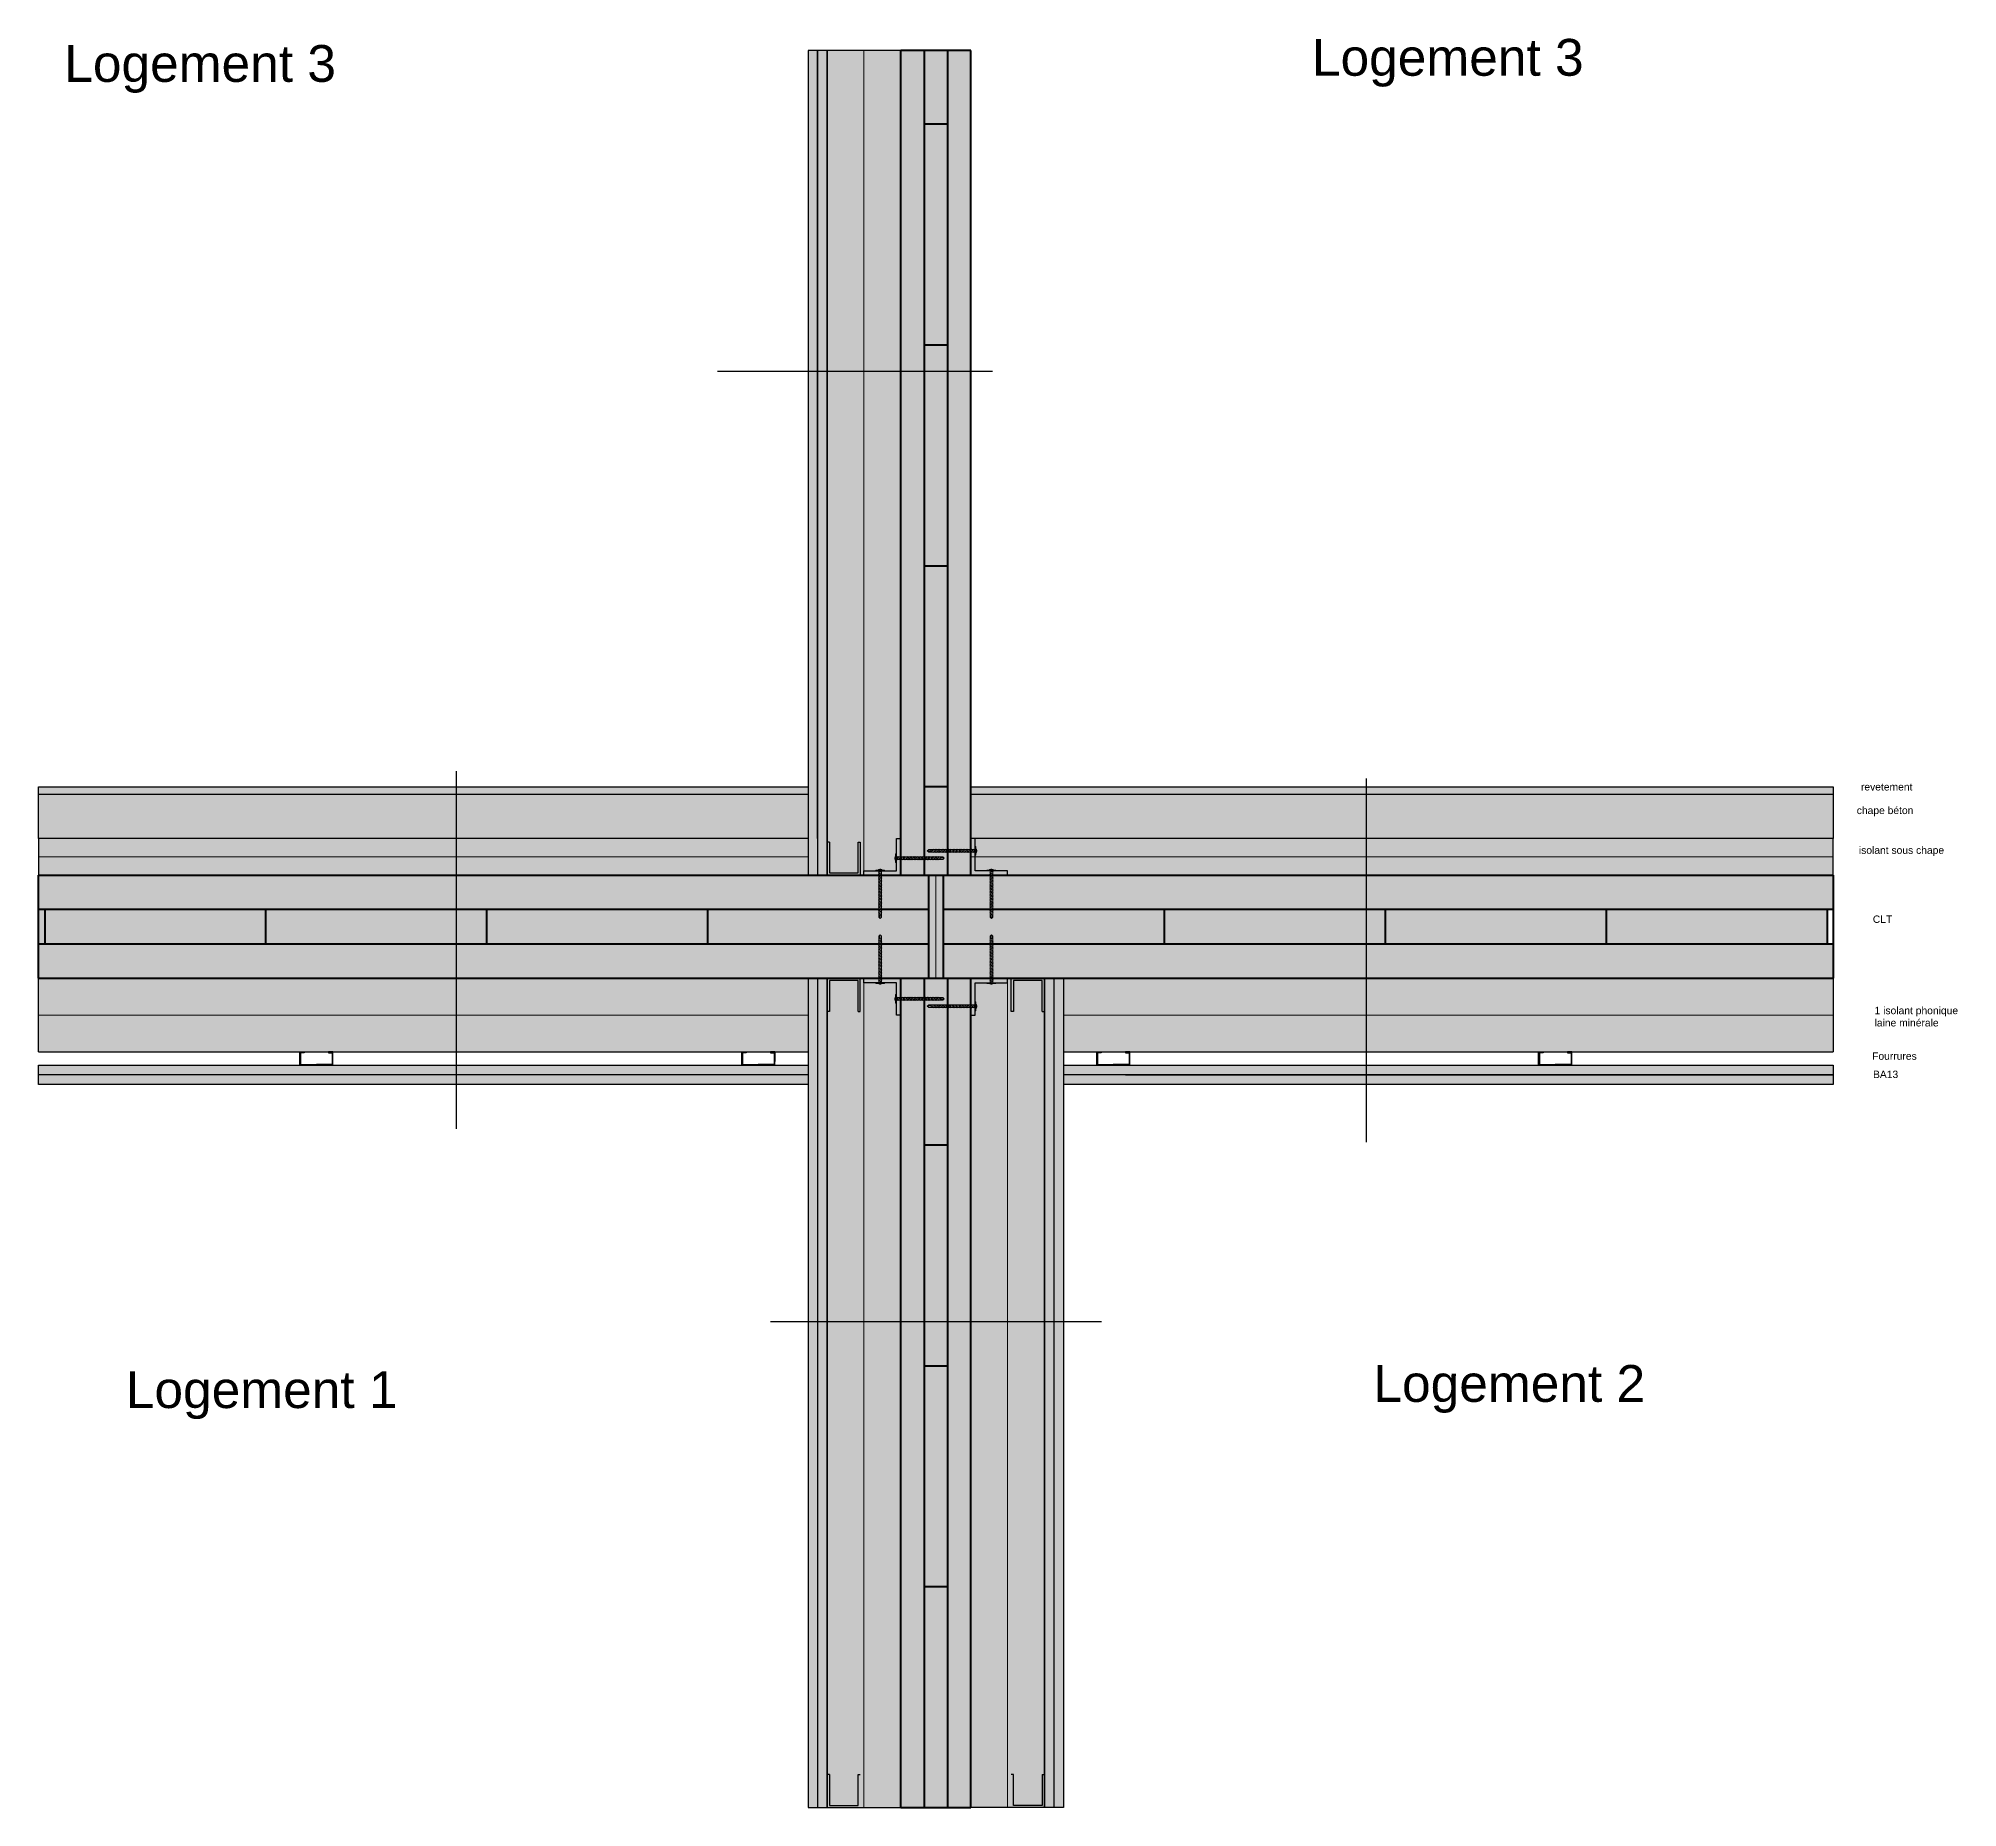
# Model space of a CAD drawing. Header units: millimetres. Extents: x 466 to 32107, y -1124 to 7826.
# Drawn here: x 29501 to 32107, y -179 to 2223 of the extents above; entities that cross this region are included whole.
import ezdxf

# ---------------------------------------------------------------- set-up
doc = ezdxf.new("R2010")
doc.units = ezdxf.units.MM
for name, color, linetype, lineweight in [('001_Dark_1 20', 7, 'Continuous', 5), ('CLT', 7, 'Continuous', 50), ('hachures', 7, 'Continuous', 9), ('isolant', 7, 'ISOLATION', 9)]:
    doc.layers.add(name, color=color, linetype=linetype, lineweight=lineweight)
doc.styles.get("Standard").update_dxf_attribs({"font": 'arial.ttf'})
doc.linetypes.add('ISOLATION', pattern='A,0.00254,-2.54,[134,ltypeshp.shx,S=2.54,R=0,X=-2.54,Y=0],-5.08,[134,ltypeshp.shx,S=2.54,R=180,X=2.54,Y=0],-2.54', length=10.16254)
pattern_1 = [(37.5, (14422.844, -164.951), (-0.800016, 24.470662), [0, -19.304, 0, -21.59, 0, -20.6375]), (7.5, (14422.844, -164.95), (22.476164, 35.841255), [0, -10.414, 0, -17.399, 0, -6.6675]), (327.5, (14407.223, -164.951), (39.549619, 0.07186), [0, -6.35, 0, -22.86, 0, -29.845]), (317.5, (14407.223, -164.95), (38.17782, 11.146466), [0, -3.175, 0, -14.986, 0, -17.145])]

msp = doc.modelspace()

# ---------------------------------------------------------------- texts
at = {"attachment_point": 1}
for s, width, insert, char_height in [('Logement 3', 481.612, (31229.9, 2222.1), 50), ('Logement 3', 481.612, (29535.9, 2213.8), 50), ('revetement', 135.684, (31975.3, 1211.6), 10), ('chape béton', 135.684, (31969.6, 1179.6), 10), ('isolant sous chape', 135.684, (31972.5, 1125.6), 10), ('CLT', 135.684, (31991.4, 1031.9), 10), ('1 isolant phonique laine minérale', 135.684, (31993.8, 907.9), 10), ('Fourrures', 135.684, (31990.5, 846), 10), ('BA13', 135.684, (31991.7, 821.2), 10), ('Logement 2', 481.612, (31313.4, 421.5), 50), ('Logement 1', 481.612, (29619.5, 413.1), 50)]:
    msp.add_mtext_dynamic_manual_height_columns(s, width=width, gutter_width=12.5, heights=[0], dxfattribs=dict(at, insert=insert, char_height=char_height))

# ---------------------------------------------------------------- hatches: boundary and pattern name
at = {"layer": 'hachures', "true_color": 0xffff80}
h = msp.add_hatch(color=51, dxfattribs=at)
h.dxf.hatch_style = 1
h.paths.add_polyline_path([(30671.7, 2206.6), (30571.7, 2206.6), (30571.7, 1086.6), (30671.7, 1086.6)])
h.paths.add_polyline_path([(30671.7, 946.6), (30571.7, 946.6), (30571.7, 901.6), (30571.7, -179.4), (30671.7, -179.4)])
h.paths.add_polyline_path([(30866.7, 946.6), (30766.7, 946.6), (30766.7, -179.4), (30866.7, -179.4)])
h.paths.add_polyline_path([(30545.7, 946.6), (29500.7, 946.6), (29500.7, 846.6), (30545.7, 846.6)])
h.paths.add_polyline_path([(31937.7, 946.6), (30892.7, 946.6), (30892.7, 846.6), (30943.7, 846.6), (31937.7, 846.6)])
h.paths.add_polyline_path([(30729.3, 1086.6), (30709.3, 1086.6), (30709.3, 946.6), (30729.3, 946.6)])
h.paths.add_polyline_path([(31937.7, 1136.6), (30766.7, 1136.6), (30766.7, 1086.6), (31937.7, 1086.6)])
h.paths.add_polyline_path([(30545.7, 1136.6), (29500.7, 1136.6), (29500.7, 1086.6), (30545.7, 1086.6)])
at = {"layer": 'hachures'}
h = msp.add_hatch(dxfattribs=at)
h.set_pattern_fill('HWEND2N0', color=256, scale=7, pattern_type=2)
h.set_pattern_definition([(81.8699, (14422.844, 10.05), (2e-05, 350), [49.4975, -2425.3763]), (71.56505, (14429.84, 59.05), (1e-05, 350), [22.136, -1084.661]), (63.435, (14436.84, 80.05), (-6e-06, 350), [31.305, -751.319]), (45, (14450.84, 108.05), (0, 350), [69.2965, -425.678]), (26.565, (14499.84, 157.05), (6e-06, 350), [15.652, -766.971]), (26.565, (14849.84, 157.05), (6e-06, 350), [15.652, -766.971]), (26.565, (14513.84, 164.05), (6e-06, 350), [15.652, -766.971]), (26.565, (14863.84, 164.05), (6e-06, 350), [15.652, -766.971]), (26.565, (14527.84, 171.05), (6e-06, 350), [15.652, -766.971]), (26.565, (14877.84, 171.05), (6e-06, 350), [15.652, -766.971]), (14.0362, (14541.84, 178.05), (3e-07, 350), [28.862, -1414.225]), (14.0362, (14891.84, 178.05), (3e-07, 350), [28.862, -1414.225]), (14.0362, (15241.84, 178.05), (3e-07, 350), [28.862, -1414.225]), (14.0362, (15591.84, 178.05), (3e-07, 350), [28.862, -1414.225]), (0, (14569.84, 185.05), (0, 350), [56, -294]), (345.9638, (14625.84, 185.05), (-3e-07, 350), [28.862, -1414.225]), (345.9638, (14975.84, 185.05), (-3e-07, 350), [28.862, -1414.225]), (345.9638, (15325.84, 185.05), (-3e-07, 350), [28.862, -1414.225]), (345.9638, (15675.84, 185.05), (-3e-07, 350), [28.862, -1414.225]), (333.435, (14653.84, 178.05), (-6e-06, 350), [15.652, -766.971]), (333.435, (15003.84, 178.05), (-6e-06, 350), [15.652, -766.971]), (333.435, (14667.84, 171.05), (-6e-06, 350), [15.652, -766.971]), (333.435, (15017.84, 171.05), (-6e-06, 350), [15.652, -766.971]), (333.435, (14681.84, 164.05), (-6e-06, 350), [15.652, -766.971]), (333.435, (15031.84, 164.05), (-6e-06, 350), [15.652, -766.971]), (315, (14695.84, 157.05), (0, 350), [69.2965, -425.678]), (296.565, (14744.84, 108.05), (6e-06, 350), [31.305, -751.319]), (288.43495, (14758.84, 80.05), (-1e-05, 350), [22.136, -1084.661]), (278.1301, (14765.844, 59.05), (-2e-05, 350), [49.4975, -2425.3763]), (278.1301, (14422.844, 10.05), (-2e-05, 350), [49.4975, -2425.3763]), (288.43495, (14429.84, -38.95), (-1e-05, 350), [22.136, -1084.661]), (296.565, (14436.84, -59.95), (6e-06, 350), [31.305, -751.319]), (315, (14450.84, -87.95), (0, 350), [69.2965, -425.678]), (333.435, (14499.84, -136.95), (-6e-06, 350), [15.652, -766.971]), (333.435, (14849.84, -136.95), (-6e-06, 350), [15.652, -766.971]), (333.435, (14513.84, -143.95), (-6e-06, 350), [15.652, -766.971]), (333.435, (14863.84, -143.95), (-6e-06, 350), [15.652, -766.971]), (333.435, (14527.84, -150.95), (-6e-06, 350), [15.652, -766.971]), (333.435, (14877.84, -150.95), (-6e-06, 350), [15.652, -766.971]), (345.9638, (14541.84, -157.95), (-3e-07, 350), [28.862, -1414.225]), (345.9638, (14891.84, -157.95), (-3e-07, 350), [28.862, -1414.225]), (345.9638, (15241.84, -157.95), (-3e-07, 350), [28.862, -1414.225]), (345.9638, (15591.84, -157.95), (-3e-07, 350), [28.862, -1414.225]), (0, (14569.84, -164.95), (0, 350), [56, -294]), (14.0362, (14625.84, -164.95), (3e-07, 350), [28.862, -1414.225]), (14.0362, (14975.84, -164.95), (3e-07, 350), [28.862, -1414.225]), (14.0362, (15325.84, -164.95), (3e-07, 350), [28.862, -1414.225]), (14.0362, (15675.84, -164.95), (3e-07, 350), [28.862, -1414.225]), (26.565, (14653.84, -157.95), (6e-06, 350), [15.652, -766.971]), (26.565, (15003.84, -157.95), (6e-06, 350), [15.652, -766.971]), (26.565, (14667.84, -150.95), (6e-06, 350), [15.652, -766.971]), (26.565, (15017.84, -150.95), (6e-06, 350), [15.652, -766.971]), (26.565, (14681.84, -143.95), (6e-06, 350), [15.652, -766.971]), (26.565, (15031.84, -143.95), (6e-06, 350), [15.652, -766.971]), (45, (14695.84, -136.95), (0, 350), [69.2965, -425.678]), (63.435, (14744.84, -87.95), (-6e-06, 350), [31.305, -751.319]), (71.56505, (14758.84, -59.95), (1e-05, 350), [22.136, -1084.661]), (81.8699, (14765.844, -38.95), (2e-05, 350), [49.4975, -2425.3763]), (81.8699, (14429.844, 10.05), (2e-05, 350), [49.4975, -2425.3763]), (71.56505, (14436.84, 59.05), (1e-05, 350), [22.136, -1084.661]), (63.435, (14443.84, 80.05), (-6e-06, 350), [15.6525, -766.971]), (56.3099, (14450.84, 94.05), (1e-05, 350), [25.239, -1236.704]), (56.3099, (14800.84, 94.05), (1e-05, 350), [25.239, -1236.704]), (45, (14464.84, 115.05), (0, 350), [39.598, -455.377]), (33.69, (14492.84, 143.05), (1e-05, 350), [25.239, -1236.704]), (33.69, (14842.84, 143.05), (1e-05, 350), [25.239, -1236.704]), (33.69, (15192.84, 143.05), (1e-05, 350), [25.239, -1236.704]), (26.565, (14513.84, 157.05), (6e-06, 350), [15.652, -766.971]), (26.565, (14863.84, 157.05), (6e-06, 350), [15.652, -766.971]), (26.565, (14527.84, 164.05), (6e-06, 350), [15.652, -766.971]), (26.565, (14877.84, 164.05), (6e-06, 350), [15.652, -766.971]), (14.0362, (14541.84, 171.05), (3e-07, 350), [28.862, -1414.225]), (14.0362, (14891.84, 171.05), (3e-07, 350), [28.862, -1414.225]), (14.0362, (15241.84, 171.05), (3e-07, 350), [28.862, -1414.225]), (14.0362, (15591.84, 171.05), (3e-07, 350), [28.862, -1414.225]), (0, (14569.84, 178.05), (0, 350), [56, -294]), (345.9638, (14625.84, 178.05), (-3e-07, 350), [28.862, -1414.225]), (345.9638, (14975.84, 178.05), (-3e-07, 350), [28.862, -1414.225]), (345.9638, (15325.84, 178.05), (-3e-07, 350), [28.862, -1414.225]), (345.9638, (15675.84, 178.05), (-3e-07, 350), [28.862, -1414.225]), (333.435, (14653.84, 171.05), (-6e-06, 350), [15.652, -766.971]), (333.435, (15003.84, 171.05), (-6e-06, 350), [15.652, -766.971]), (333.435, (14667.84, 164.05), (-6e-06, 350), [15.652, -766.971]), (333.435, (15017.84, 164.05), (-6e-06, 350), [15.652, -766.971]), (326.31, (14681.84, 157.05), (-1e-05, 350), [25.239, -1236.704]), (326.31, (15031.84, 157.05), (-1e-05, 350), [25.239, -1236.704]), (326.31, (15381.84, 157.05), (-1e-05, 350), [25.239, -1236.704]), (315, (14702.84, 143.05), (0, 350), [39.598, -455.377]), (303.6901, (14730.84, 115.05), (-1e-05, 350), [25.239, -1236.704]), (303.6901, (15080.84, 115.05), (-1e-05, 350), [25.239, -1236.704]), (296.565, (14744.84, 94.05), (6e-06, 350), [15.6525, -766.971]), (288.43495, (14751.84, 80.05), (-1e-05, 350), [22.136, -1084.661]), (278.1301, (14758.844, 59.05), (-2e-05, 350), [49.4975, -2425.3763]), (278.1301, (14429.844, 10.05), (-2e-05, 350), [49.4975, -2425.3763]), (288.43495, (14436.84, -38.95), (-1e-05, 350), [22.136, -1084.661]), (296.565, (14443.84, -59.95), (6e-06, 350), [15.6525, -766.971]), (303.6901, (14450.84, -73.95), (-1e-05, 350), [25.239, -1236.704]), (303.6901, (14800.84, -73.95), (-1e-05, 350), [25.239, -1236.704]), (315, (14464.84, -94.95), (0, 350), [39.598, -455.377]), (326.31, (14492.84, -122.95), (-1e-05, 350), [25.239, -1236.704]), (326.31, (14842.84, -122.95), (-1e-05, 350), [25.239, -1236.704]), (326.31, (15192.84, -122.95), (-1e-05, 350), [25.239, -1236.704]), (333.435, (14513.84, -136.95), (-6e-06, 350), [15.652, -766.971]), (333.435, (14863.84, -136.95), (-6e-06, 350), [15.652, -766.971]), (333.435, (14527.84, -143.95), (-6e-06, 350), [15.652, -766.971]), (333.435, (14877.84, -143.95), (-6e-06, 350), [15.652, -766.971]), (345.9638, (14541.84, -150.95), (-3e-07, 350), [28.862, -1414.225]), (345.9638, (14891.84, -150.95), (-3e-07, 350), [28.862, -1414.225]), (345.9638, (15241.84, -150.95), (-3e-07, 350), [28.862, -1414.225]), (345.9638, (15591.84, -150.95), (-3e-07, 350), [28.862, -1414.225]), (0, (14569.84, -157.95), (0, 350), [56, -294]), (14.0362, (14625.84, -157.95), (3e-07, 350), [28.862, -1414.225]), (14.0362, (14975.84, -157.95), (3e-07, 350), [28.862, -1414.225]), (14.0362, (15325.84, -157.95), (3e-07, 350), [28.862, -1414.225]), (14.0362, (15675.84, -157.95), (3e-07, 350), [28.862, -1414.225]), (26.565, (14653.84, -150.95), (6e-06, 350), [15.652, -766.971]), (26.565, (15003.84, -150.95), (6e-06, 350), [15.652, -766.971]), (26.565, (14667.84, -143.95), (6e-06, 350), [15.652, -766.971]), (26.565, (15017.84, -143.95), (6e-06, 350), [15.652, -766.971]), (33.69, (14681.84, -136.95), (1e-05, 350), [25.239, -1236.704]), (33.69, (15031.84, -136.95), (1e-05, 350), [25.239, -1236.704]), (33.69, (15381.84, -136.95), (1e-05, 350), [25.239, -1236.704]), (45, (14702.84, -122.95), (0, 350), [39.598, -455.377]), (56.3099, (14730.84, -94.95), (1e-05, 350), [25.239, -1236.704]), (56.3099, (15080.84, -94.95), (1e-05, 350), [25.239, -1236.704]), (63.435, (14744.84, -73.95), (-6e-06, 350), [15.6525, -766.971]), (71.56505, (14751.84, -59.95), (1e-05, 350), [22.136, -1084.661]), (81.8699, (14758.844, -38.95), (2e-05, 350), [49.4975, -2425.3763]), (80.53767, (14450.844, 10.05), (2e-05, 349.99999), [42.5793, -2086.3875]), (71.56505, (14457.84, 52.05), (1e-05, 350), [22.136, -1084.661]), (63.435, (14464.84, 73.05), (-6e-06, 350), [15.6525, -766.971]), (56.3099, (14471.84, 87.05), (1e-05, 350), [25.239, -1236.704]), (56.3099, (14821.84, 87.05), (1e-05, 350), [25.239, -1236.704]), (45, (14485.84, 108.05), (0, 350), [19.799, -475.176]), (33.69, (14499.84, 122.05), (1e-05, 350), [25.239, -1236.704]), (33.69, (14849.84, 122.05), (1e-05, 350), [25.239, -1236.704]), (33.69, (15199.84, 122.05), (1e-05, 350), [25.239, -1236.704]), (26.565, (14520.84, 136.05), (6e-06, 350), [15.652, -766.971]), (26.565, (14870.84, 136.05), (6e-06, 350), [15.652, -766.971]), (26.565, (14534.84, 143.05), (6e-06, 350), [15.652, -766.971]), (26.565, (14884.84, 143.05), (6e-06, 350), [15.652, -766.971]), (18.435, (14548.84, 150.05), (6e-07, 350), [22.136, -1084.661]), (18.435, (14898.84, 150.05), (6e-07, 350), [22.136, -1084.661]), (18.435, (15248.84, 150.05), (6e-07, 350), [22.136, -1084.661]), (0, (14569.84, 157.05), (0, 350), [56, -294]), (341.565, (14625.84, 157.05), (-6e-07, 350), [22.136, -1084.661]), (341.565, (14975.84, 157.05), (-6e-07, 350), [22.136, -1084.661]), (341.565, (15325.84, 157.05), (-6e-07, 350), [22.136, -1084.661]), (333.435, (14646.84, 150.05), (-6e-06, 350), [15.652, -766.971]), (333.435, (14996.84, 150.05), (-6e-06, 350), [15.652, -766.971]), (333.435, (14660.84, 143.05), (-6e-06, 350), [15.652, -766.971]), (333.435, (15010.84, 143.05), (-6e-06, 350), [15.652, -766.971]), (326.31, (14674.84, 136.05), (-1e-05, 350), [25.239, -1236.704]), (326.31, (15024.84, 136.05), (-1e-05, 350), [25.239, -1236.704]), (326.31, (15374.84, 136.05), (-1e-05, 350), [25.239, -1236.704]), (315, (14695.84, 122.05), (0, 350), [19.799, -475.176]), (303.6901, (14709.84, 108.05), (-1e-05, 350), [25.239, -1236.704]), (303.6901, (15059.84, 108.05), (-1e-05, 350), [25.239, -1236.704]), (296.565, (14723.84, 87.05), (6e-06, 350), [15.6525, -766.971]), (288.43495, (14730.84, 73.05), (-1e-05, 350), [22.136, -1084.661]), (279.46233, (14737.844, 52.05), (-2e-05, 349.99999), [42.5793, -2086.3875]), (279.46233, (14450.844, 10.05), (-2e-05, 349.99999), [42.5793, -2086.3875]), (288.43495, (14457.84, -31.95), (-1e-05, 350), [22.136, -1084.661]), (296.565, (14464.84, -52.95), (6e-06, 350), [15.6525, -766.971]), (303.6901, (14471.84, -66.95), (-1e-05, 350), [25.239, -1236.704]), (303.6901, (14821.84, -66.95), (-1e-05, 350), [25.239, -1236.704]), (315, (14485.84, -87.95), (0, 350), [19.799, -475.176]), (326.31, (14499.84, -101.95), (-1e-05, 350), [25.239, -1236.704]), (326.31, (14849.84, -101.95), (-1e-05, 350), [25.239, -1236.704]), (326.31, (15199.84, -101.95), (-1e-05, 350), [25.239, -1236.704]), (333.435, (14520.84, -115.95), (-6e-06, 350), [15.652, -766.971]), (333.435, (14870.84, -115.95), (-6e-06, 350), [15.652, -766.971]), (333.435, (14534.84, -122.95), (-6e-06, 350), [15.652, -766.971]), (333.435, (14884.84, -122.95), (-6e-06, 350), [15.652, -766.971]), (341.565, (14548.84, -129.95), (-6e-07, 350), [22.136, -1084.661]), (341.565, (14898.84, -129.95), (-6e-07, 350), [22.136, -1084.661]), (341.565, (15248.84, -129.95), (-6e-07, 350), [22.136, -1084.661]), (0, (14569.84, -136.95), (0, 350), [56, -294]), (18.435, (14625.84, -136.95), (6e-07, 350), [22.136, -1084.661]), (18.435, (14975.84, -136.95), (6e-07, 350), [22.136, -1084.661]), (18.435, (15325.84, -136.95), (6e-07, 350), [22.136, -1084.661]), (26.565, (14646.84, -129.95), (6e-06, 350), [15.652, -766.971]), (26.565, (14996.84, -129.95), (6e-06, 350), [15.652, -766.971]), (26.565, (14660.84, -122.95), (6e-06, 350), [15.652, -766.971]), (26.565, (15010.84, -122.95), (6e-06, 350), [15.652, -766.971]), (33.69, (14674.84, -115.95), (1e-05, 350), [25.239, -1236.704]), (33.69, (15024.84, -115.95), (1e-05, 350), [25.239, -1236.704]), (33.69, (15374.84, -115.95), (1e-05, 350), [25.239, -1236.704]), (45, (14695.84, -101.95), (0, 350), [19.799, -475.176]), (56.3099, (14709.84, -87.95), (1e-05, 350), [25.239, -1236.704]), (56.3099, (15059.84, -87.95), (1e-05, 350), [25.239, -1236.704]), (63.435, (14723.84, -66.95), (-6e-06, 350), [15.6525, -766.971]), (71.56505, (14730.84, -52.95), (1e-05, 350), [22.136, -1084.661]), (80.53767, (14737.844, -31.95), (2e-05, 349.99999), [42.5793, -2086.3875]), (80.53767, (14457.844, 10.05), (2e-05, 349.99999), [42.5793, -2086.3875]), (71.56505, (14464.84, 52.05), (1e-05, 350), [22.136, -1084.661]), (63.435, (14471.84, 73.05), (-6e-06, 350), [15.6525, -766.971]), (45, (14478.84, 87.05), (0, 350), [59.397, -435.578]), (26.565, (14520.84, 129.05), (6e-06, 350), [15.652, -766.971]), (26.565, (14870.84, 129.05), (6e-06, 350), [15.652, -766.971]), (26.565, (14534.84, 136.05), (6e-06, 350), [15.652, -766.971]), (26.565, (14884.84, 136.05), (6e-06, 350), [15.652, -766.971]), (18.435, (14548.84, 143.05), (6e-07, 350), [22.136, -1084.661]), (18.435, (14898.84, 143.05), (6e-07, 350), [22.136, -1084.661]), (18.435, (15248.84, 143.05), (6e-07, 350), [22.136, -1084.661]), (0, (14569.84, 150.05), (0, 350), [56, -294]), (341.565, (14625.84, 150.05), (-6e-07, 350), [22.136, -1084.661]), (341.565, (14975.84, 150.05), (-6e-07, 350), [22.136, -1084.661]), (341.565, (15325.84, 150.05), (-6e-07, 350), [22.136, -1084.661]), (333.435, (14646.84, 143.05), (-6e-06, 350), [15.652, -766.971]), (333.435, (14996.84, 143.05), (-6e-06, 350), [15.652, -766.971]), (333.435, (14660.84, 136.05), (-6e-06, 350), [15.652, -766.971]), (333.435, (15010.84, 136.05), (-6e-06, 350), [15.652, -766.971]), (315, (14674.84, 129.05), (0, 350), [59.397, -435.578]), (296.565, (14716.84, 87.05), (6e-06, 350), [15.6525, -766.971]), (288.43495, (14723.84, 73.05), (-1e-05, 350), [22.136, -1084.661]), (279.46233, (14730.844, 52.05), (-2e-05, 349.99999), [42.5793, -2086.3875]), (279.46233, (14457.844, 10.05), (-2e-05, 349.99999), [42.5793, -2086.3875]), (288.43495, (14464.84, -31.95), (-1e-05, 350), [22.136, -1084.661]), (296.565, (14471.84, -52.95), (6e-06, 350), [15.6525, -766.971]), (315, (14478.84, -66.95), (0, 350), [59.397, -435.578]), (333.435, (14520.84, -108.95), (-6e-06, 350), [15.652, -766.971]), (333.435, (14870.84, -108.95), (-6e-06, 350), [15.652, -766.971]), (333.435, (14534.84, -115.95), (-6e-06, 350), [15.652, -766.971]), (333.435, (14884.84, -115.95), (-6e-06, 350), [15.652, -766.971]), (341.565, (14548.84, -122.95), (-6e-07, 350), [22.136, -1084.661]), (341.565, (14898.84, -122.95), (-6e-07, 350), [22.136, -1084.661]), (341.565, (15248.84, -122.95), (-6e-07, 350), [22.136, -1084.661]), (0, (14569.84, -129.95), (0, 350), [56, -294]), (18.435, (14625.84, -129.95), (6e-07, 350), [22.136, -1084.661]), (18.435, (14975.84, -129.95), (6e-07, 350), [22.136, -1084.661]), (18.435, (15325.84, -129.95), (6e-07, 350), [22.136, -1084.661]), (26.565, (14646.84, -122.95), (6e-06, 350), [15.652, -766.971]), (26.565, (14996.84, -122.95), (6e-06, 350), [15.652, -766.971]), (26.565, (14660.84, -115.95), (6e-06, 350), [15.652, -766.971]), (26.565, (15010.84, -115.95), (6e-06, 350), [15.652, -766.971]), (45, (14674.84, -108.95), (0, 350), [59.397, -435.578]), (63.435, (14716.84, -66.95), (-6e-06, 350), [15.6525, -766.971]), (71.56505, (14723.84, -52.95), (1e-05, 350), [22.136, -1084.661]), (80.53767, (14730.844, -31.95), (2e-05, 349.99999), [42.5793, -2086.3875]), (78.69007, (14492.844, 10.05), (-1e-05, 350), [35.693, -1748.964]), (63.435, (14499.84, 45.05), (-6e-06, 350), [31.305, -751.319]), (45, (14513.84, 73.05), (0, 350), [39.598, -455.377]), (26.565, (14541.84, 101.05), (6e-06, 350), [15.652, -766.971]), (26.565, (14891.84, 101.05), (6e-06, 350), [15.652, -766.971]), (18.435, (14555.84, 108.05), (6e-07, 350), [22.136, -1084.661]), (18.435, (14905.84, 108.05), (6e-07, 350), [22.136, -1084.661]), (18.435, (15255.84, 108.05), (6e-07, 350), [22.136, -1084.661]), (0, (14576.84, 115.05), (0, 350), [42, -308]), (341.565, (14618.84, 115.05), (-6e-07, 350), [22.136, -1084.661]), (341.565, (14968.84, 115.05), (-6e-07, 350), [22.136, -1084.661]), (341.565, (15318.84, 115.05), (-6e-07, 350), [22.136, -1084.661]), (333.435, (14639.84, 108.05), (-6e-06, 350), [15.652, -766.971]), (333.435, (14989.84, 108.05), (-6e-06, 350), [15.652, -766.971]), (315, (14653.84, 101.05), (0, 350), [39.598, -455.377]), (296.565, (14681.84, 73.05), (6e-06, 350), [31.305, -751.319]), (281.30993, (14695.844, 45.05), (1e-05, 350), [35.693, -1748.964]), (281.30993, (14492.844, 10.05), (1e-05, 350), [35.693, -1748.964]), (296.565, (14499.84, -24.95), (6e-06, 350), [31.305, -751.319]), (315, (14513.84, -52.95), (0, 350), [39.598, -455.377]), (333.435, (14541.84, -80.95), (-6e-06, 350), [15.652, -766.971]), (333.435, (14891.84, -80.95), (-6e-06, 350), [15.652, -766.971]), (341.565, (14555.84, -87.95), (-6e-07, 350), [22.136, -1084.661]), (341.565, (14905.84, -87.95), (-6e-07, 350), [22.136, -1084.661]), (341.565, (15255.84, -87.95), (-6e-07, 350), [22.136, -1084.661]), (0, (14576.84, -94.95), (0, 350), [42, -308]), (18.435, (14618.84, -94.95), (6e-07, 350), [22.136, -1084.661]), (18.435, (14968.84, -94.95), (6e-07, 350), [22.136, -1084.661]), (18.435, (15318.84, -94.95), (6e-07, 350), [22.136, -1084.661]), (26.565, (14639.84, -87.95), (6e-06, 350), [15.652, -766.971]), (26.565, (14989.84, -87.95), (6e-06, 350), [15.652, -766.971]), (45, (14653.84, -80.95), (0, 350), [39.598, -455.377]), (63.435, (14681.84, -52.95), (-6e-06, 350), [31.305, -751.319]), (78.69007, (14695.844, -24.95), (-1e-05, 350), [35.693, -1748.964]), (78.69007, (14499.844, 10.05), (-1e-05, 350), [35.693, -1748.964]), (63.435, (14506.84, 45.05), (-6e-06, 350), [31.305, -751.319]), (45, (14520.84, 73.05), (0, 350), [19.799, -475.176]), (33.69, (14534.84, 87.05), (1e-05, 350), [25.239, -1236.704]), (33.69, (14884.84, 87.05), (1e-05, 350), [25.239, -1236.704]), (33.69, (15234.84, 87.05), (1e-05, 350), [25.239, -1236.704]), (18.435, (14555.84, 101.05), (6e-07, 350), [22.136, -1084.661]), (18.435, (14905.84, 101.05), (6e-07, 350), [22.136, -1084.661]), (18.435, (15255.84, 101.05), (6e-07, 350), [22.136, -1084.661]), (0, (14576.84, 108.05), (0, 350), [42, -308]), (341.565, (14618.84, 108.05), (-6e-07, 350), [22.136, -1084.661]), (341.565, (14968.84, 108.05), (-6e-07, 350), [22.136, -1084.661]), (341.565, (15318.84, 108.05), (-6e-07, 350), [22.136, -1084.661]), (326.31, (14639.84, 101.05), (-1e-05, 350), [25.239, -1236.704]), (326.31, (14989.84, 101.05), (-1e-05, 350), [25.239, -1236.704]), (326.31, (15339.84, 101.05), (-1e-05, 350), [25.239, -1236.704]), (315, (14660.84, 87.05), (0, 350), [19.799, -475.176]), (296.565, (14674.84, 73.05), (6e-06, 350), [31.305, -751.319]), (281.30993, (14688.844, 45.05), (1e-05, 350), [35.693, -1748.964]), (281.30993, (14499.844, 10.05), (1e-05, 350), [35.693, -1748.964]), (296.565, (14506.84, -24.95), (6e-06, 350), [31.305, -751.319]), (315, (14520.84, -52.95), (0, 350), [19.799, -475.176]), (326.31, (14534.84, -66.95), (-1e-05, 350), [25.239, -1236.704]), (326.31, (14884.84, -66.95), (-1e-05, 350), [25.239, -1236.704]), (326.31, (15234.84, -66.95), (-1e-05, 350), [25.239, -1236.704]), (341.565, (14555.84, -80.95), (-6e-07, 350), [22.136, -1084.661]), (341.565, (14905.84, -80.95), (-6e-07, 350), [22.136, -1084.661]), (341.565, (15255.84, -80.95), (-6e-07, 350), [22.136, -1084.661]), (0, (14576.84, -87.95), (0, 350), [42, -308]), (18.435, (14618.84, -87.95), (6e-07, 350), [22.136, -1084.661]), (18.435, (14968.84, -87.95), (6e-07, 350), [22.136, -1084.661]), (18.435, (15318.84, -87.95), (6e-07, 350), [22.136, -1084.661]), (33.69, (14639.84, -80.95), (1e-05, 350), [25.239, -1236.704]), (33.69, (14989.84, -80.95), (1e-05, 350), [25.239, -1236.704]), (33.69, (15339.84, -80.95), (1e-05, 350), [25.239, -1236.704]), (45, (14660.84, -66.95), (0, 350), [19.799, -475.176]), (63.435, (14674.84, -52.95), (-6e-06, 350), [31.305, -751.319]), (78.69007, (14688.844, -24.95), (-1e-05, 350), [35.693, -1748.964]), (75.96376, (14534.844, 10.05), (-1e-05, 350), [28.862, -1414.225]), (63.435, (14541.84, 38.05), (-6e-06, 350), [15.6525, -766.971]), (45, (14548.84, 52.05), (0, 350), [9.8995, -485.075]), (26.565, (14555.84, 59.05), (6e-06, 350), [15.652, -766.971]), (26.565, (14905.84, 59.05), (6e-06, 350), [15.652, -766.971]), (26.565, (14569.84, 66.05), (6e-06, 350), [15.652, -766.971]), (26.565, (14919.84, 66.05), (6e-06, 350), [15.652, -766.971]), (0, (14583.84, 73.05), (0, 350), [28, -322]), (333.435, (14611.84, 73.05), (-6e-06, 350), [15.652, -766.971]), (333.435, (14961.84, 73.05), (-6e-06, 350), [15.652, -766.971]), (333.435, (14625.84, 66.05), (-6e-06, 350), [15.652, -766.971]), (333.435, (14975.84, 66.05), (-6e-06, 350), [15.652, -766.971]), (315, (14639.84, 59.05), (0, 350), [9.8995, -485.075]), (296.565, (14646.84, 52.05), (6e-06, 350), [15.6525, -766.971]), (284.03624, (14653.844, 38.05), (1e-05, 350), [28.862, -1414.225]), (284.03624, (14534.844, 10.05), (1e-05, 350), [28.862, -1414.225]), (296.565, (14541.84, -17.95), (6e-06, 350), [15.6525, -766.971]), (315, (14548.84, -31.95), (0, 350), [9.8995, -485.075]), (333.435, (14555.84, -38.95), (-6e-06, 350), [15.652, -766.971]), (333.435, (14905.84, -38.95), (-6e-06, 350), [15.652, -766.971]), (333.435, (14569.84, -45.95), (-6e-06, 350), [15.652, -766.971]), (333.435, (14919.84, -45.95), (-6e-06, 350), [15.652, -766.971]), (0, (14583.84, -52.95), (0, 350), [28, -322]), (26.565, (14611.84, -52.95), (6e-06, 350), [15.652, -766.971]), (26.565, (14961.84, -52.95), (6e-06, 350), [15.652, -766.971]), (26.565, (14625.84, -45.95), (6e-06, 350), [15.652, -766.971]), (26.565, (14975.84, -45.95), (6e-06, 350), [15.652, -766.971]), (45, (14639.84, -38.95), (0, 350), [9.8995, -485.075]), (63.435, (14646.84, -31.95), (-6e-06, 350), [15.6525, -766.971]), (75.96376, (14653.844, -17.95), (-1e-05, 350), [28.862, -1414.225]), (75.96376, (14541.844, 10.05), (-1e-05, 350), [28.862, -1414.225]), (45, (14548.84, 38.05), (0, 350), [29.6985, -465.276]), (26.565, (14569.84, 59.05), (6e-06, 350), [15.652, -766.971]), (26.565, (14919.84, 59.05), (6e-06, 350), [15.652, -766.971]), (0, (14583.84, 66.05), (0, 350), [28, -322]), (333.435, (14611.84, 66.05), (-6e-06, 350), [15.652, -766.971]), (333.435, (14961.84, 66.05), (-6e-06, 350), [15.652, -766.971]), (315, (14625.84, 59.05), (0, 350), [29.6985, -465.276]), (284.03624, (14646.844, 38.05), (1e-05, 350), [28.862, -1414.225]), (284.03624, (14541.844, 10.05), (1e-05, 350), [28.862, -1414.225]), (315, (14548.84, -17.95), (0, 350), [29.6985, -465.276]), (333.435, (14569.84, -38.95), (-6e-06, 350), [15.652, -766.971]), (333.435, (14919.84, -38.95), (-6e-06, 350), [15.652, -766.971]), (0, (14583.84, -45.95), (0, 350), [28, -322]), (26.565, (14611.84, -45.95), (6e-06, 350), [15.652, -766.971]), (26.565, (14961.84, -45.95), (6e-06, 350), [15.652, -766.971]), (45, (14625.84, -38.95), (0, 350), [29.6985, -465.276]), (75.96376, (14646.844, -17.95), (-1e-05, 350), [28.862, -1414.225]), (45, (14422.84, 129.05), (0, 350), [79.196, -415.779]), (315, (14716.84, 185.05), (0, 350), [79.196, -415.779]), (315, (14422.84, -108.95), (0, 350), [79.196, -415.779]), (45, (14716.84, -164.95), (0, 350), [79.196, -415.779]), (45, (14429.84, 150.05), (0, 350), [39.598, -455.377]), (315, (14737.84, 178.05), (0, 350), [39.598, -455.377]), (315, (14429.84, -129.95), (0, 350), [39.598, -455.377]), (45, (14737.84, -157.95), (0, 350), [39.598, -455.377]), (146.31, (14583.84, 17.05), (-2e-05, 350), [25.239, -1236.704]), (146.31, (14933.84, 17.05), (-2e-05, 350), [25.239, -1236.704]), (146.31, (15283.84, 17.05), (-2e-05, 350), [25.239, -1236.704]), (135, (14527.84, 101.05), (2e-14, 350), [19.799, -475.176]), (45, (14611.84, 24.05), (0, 350), [19.799, -475.176]), (270, (14597.84, -3.95), (350, 2e-14), [21, -329]), (270, (14597.84, -66.95), (350, 2e-14), [14, -336]), (213.69, (14506.84, -52.95), (-2e-06, 350), [25.239, -1236.704]), (213.69, (14856.84, -52.95), (-2e-06, 350), [25.239, -1236.704]), (213.69, (15206.84, -52.95), (-2e-06, 350), [25.239, -1236.704]), (180, (14485.84, 3.05), (-4e-14, -350), [21, -329]), (225, (14737.84, 150.05), (-4e-05, 350), [19.799, -475.176]), (341.565, (14702.84, -31.95), (-6e-07, 350), [22.136, -1084.661]), (341.565, (15052.84, -31.95), (-6e-07, 350), [22.136, -1084.661]), (341.565, (15402.84, -31.95), (-6e-07, 350), [22.136, -1084.661]), (296.565, (14653.84, -87.95), (6e-06, 350), [15.6525, -766.971]), (270, (14576.84, -108.95), (350, 2e-14), [14, -336]), (225, (14471.84, -122.95), (-4e-05, 350), [19.799, -475.176]), (225, (14667.84, 115.05), (-4e-05, 350), [9.8995, -485.075]), (270, (14597.84, 143.05), (350, 2e-14), [7, -343]), (296.565, (14590.84, 45.05), (6e-06, 350), [15.6525, -766.971]), (333.435, (14618.84, 3.05), (-6e-06, 350), [15.652, -766.971]), (333.435, (14968.84, 3.05), (-6e-06, 350), [15.652, -766.971]), (225, (14583.84, -3.95), (-4e-05, 350), [19.799, -475.176]), (26.565, (14667.84, 31.05), (6e-06, 350), [15.652, -766.971]), (26.565, (15017.84, 31.05), (6e-06, 350), [15.652, -766.971]), (26.565, (14702.84, 52.05), (6e-06, 350), [15.652, -766.971]), (26.565, (15052.84, 52.05), (6e-06, 350), [15.652, -766.971]), (116.565, (14576.84, 80.05), (-2e-05, 350), [15.6525, -766.971]), (206.565, (14527.84, -17.95), (-5e-05, 350), [15.652, -766.971]), (206.565, (14877.84, -17.95), (-5e-05, 350), [15.652, -766.971]), (135, (14450.84, 122.05), (2e-14, 350), [19.799, -475.176])])
h.paths.add_polyline_path([(30709.3, 993.2), (29500.7, 993.2), (29500.7, 946.6), (30709.3, 946.6)])
h.paths.add_polyline_path([(30709.3, 1086.6), (29500.7, 1086.6), (29500.7, 1039.9), (30709.3, 1039.9)])
h.paths.add_polyline_path([(31937.7, 993.2), (30937.7, 993.2), (30729.3, 993.2), (30729.3, 946.6), (30937.7, 946.6), (31937.7, 946.6)])
h.paths.add_polyline_path([(31937.7, 1086.6), (30937.7, 1086.6), (30729.3, 1086.6), (30729.3, 1039.9), (30937.7, 1039.9), (31937.7, 1039.9)])
h.paths.add_polyline_path([(30703.4, 2206.6), (30671.7, 2206.6), (30671.7, 1086.6), (30703.4, 1086.6)])
h.paths.add_polyline_path([(30766.7, 2206.6), (30735.1, 2206.6), (30735.1, 1086.6), (30766.7, 1086.6)])
h.paths.add_polyline_path([(30703.4, 946.6), (30671.7, 946.6), (30671.7, -179.4), (30703.4, -179.4)])
h.paths.add_polyline_path([(30766.7, 946.6), (30735.1, 946.6), (30735.1, -179.4), (30766.7, -179.4)])
at = {"layer": 'hachures', "true_color": 0xaf804f}
h = msp.add_hatch(color=45, dxfattribs=at)
h.dxf.hatch_style = 1
h.paths.add_polyline_path([(30709.3, 1039.9), (30409.3, 1039.9), (30409.3, 993.2), (30709.3, 993.2)])
h.paths.add_polyline_path([(30409.3, 1039.9), (30109.3, 1039.9), (30109.3, 993.2), (30409.3, 993.2)])
h.paths.add_polyline_path([(30109.3, 1039.9), (29809.3, 1039.9), (29809.3, 993.2), (30109.3, 993.2)])
h.paths.add_polyline_path([(29809.3, 1039.9), (29509.3, 1039.9), (29509.3, 993.2), (29809.3, 993.2)])
h.paths.add_polyline_path([(29509.3, 1039.9), (29500.7, 1039.9), (29500.7, 993.2), (29509.3, 993.2)])
h.paths.add_polyline_path([(31029.3, 1039.9), (30729.3, 1039.9), (30729.3, 993.2), (31029.3, 993.2)])
h.paths.add_polyline_path([(31329.3, 1039.9), (31029.3, 1039.9), (31029.3, 993.2), (31329.3, 993.2)])
h.paths.add_polyline_path([(31629.3, 1039.9), (31329.3, 1039.9), (31329.3, 993.2), (31629.3, 993.2)])
h.paths.add_polyline_path([(31929.3, 1039.9), (31629.3, 1039.9), (31629.3, 993.2), (31929.3, 993.2)])
h.paths.add_polyline_path([(30735.1, 946.6), (30729.3, 946.6), (30709.3, 946.6), (30703.4, 946.6), (30703.4, 720.6), (30735.1, 720.6)])
h.paths.add_polyline_path([(30735.1, 720.6), (30703.4, 720.6), (30703.4, 420.6), (30735.1, 420.6)])
h.paths.add_polyline_path([(30735.1, 420.6), (30703.4, 420.6), (30703.4, 120.6), (30735.1, 120.6)])
h.paths.add_polyline_path([(30735.1, 120.6), (30703.4, 120.6), (30703.4, -179.4), (30735.1, -179.4)])
h.paths.add_polyline_path([(30735.1, 1206.6), (30703.4, 1206.6), (30703.4, 1086.6), (30709.3, 1086.6), (30729.3, 1086.6), (30735.1, 1086.6)])
h.paths.add_polyline_path([(30735.1, 1506.6), (30703.4, 1506.6), (30703.4, 1206.6), (30735.1, 1206.6)])
h.paths.add_polyline_path([(30735.1, 1806.6), (30703.4, 1806.6), (30703.4, 1506.6), (30735.1, 1506.6)])
h.paths.add_polyline_path([(30735.1, 2106.6), (30703.4, 2106.6), (30703.4, 1806.6), (30735.1, 1806.6)])
h.paths.add_polyline_path([(30735.1, 2206.6), (30703.4, 2206.6), (30703.4, 2106.6), (30735.1, 2106.6)])
at = {"layer": 'hachures'}
h = msp.add_hatch(dxfattribs=at)
h.set_pattern_fill('AR-SAND', scale=0.5)
h.set_pattern_definition([(37.5, (14467.844, -164.951), (-0.800016, 24.470662), [0, -19.304, 0, -21.59, 0, -20.6375]), (7.5, (14467.844, -164.95), (22.476164, 35.841255), [0, -10.414, 0, -17.399, 0, -6.6675]), (327.5, (14452.223, -164.951), (39.549619, 0.07186), [0, -6.35, 0, -22.86, 0, -29.845]), (317.5, (14452.223, -164.95), (38.17782, 11.146466), [0, -3.175, 0, -14.986, 0, -17.145])])
h.paths.add_polyline_path([(30545.7, 1086.6), (30571.7, 1086.6), (30571.7, 2206.6), (30545.7, 2206.6)])
h = msp.add_hatch(dxfattribs=at)
h.set_pattern_fill('WOOD3', scale=30, pattern_type=2)
h.set_pattern_definition([(355.2364, (14422.8444, -159.8513), (-330.0000284, 29.99974598), [3.61248, -357.63537]), (11.3099, (14426.4444, -160.1513), (120.0000226, 29.999929), [4.58913, -148.38147]), (45, (14430.944, -159.251), (0, 30.00001), [3.39411, -39.03228]), (46.8476, (14433.3444, -156.8513), (420.00008502, 449.99992613), [6.57951, -651.37185]), (12.9946, (14437.8444, -152.0513), (-270.00002303, -59.99992733), [4.00251, -396.24741]), (0, (14441.744, -151.15), (30, 30), [7.5, -22.5]), (350.5377, (14449.2444, -151.1513), (-150.0000232, 29.9999442), [3.64965, -178.83321]), (354.2894, (14422.8444, -151.7513), (-269.9999827, 30.00003944), [3.01497, -298.48131]), (0, (14425.844, -152.05), (30, 30), [4.5, -25.5]), (28.3008, (14430.3444, -152.0513), (329.9998536, 180.00026623), [4.42944, -438.51525]), (52.125, (14434.2444, -149.9513), (-120.00005595, -149.999973), [6.84105, -335.21157]), (39.2894, (14438.4444, -144.5513), (180.0000192, 149.99998896), [4.26381, -422.11632]), (6.3402, (14441.7444, -141.8513), (239.9999821, 30.0000474), [5.43324, -266.22831]), (348.1113, (14447.1444, -141.2513), (-419.99991903, 90.00031606), [5.82495, -576.66969]), (353.2902, (14422.8444, -142.4513), (270.00002993, -29.99981644), [5.13516, -508.3821]), (3.3665, (14427.9444, -143.0513), (479.99997966, 30.0003289), [5.10882, -505.77279]), (33.6901, (14433.044, -142.751), (-59.9999867, -30.00004), [5.40834, -102.75822]), (47.4896, (14437.5444, -139.7513), (299.99972155, 330.00026022), [4.88364, -483.48096]), (14.9314, (14440.8444, -136.1513), (330.00001605, 89.99990862), [4.65726, -461.06799]), (0, (14445.344, -134.95), (30, 30), [3.6, -26.4]), (347.0054, (14448.9444, -134.9513), (270.00002303, -59.99992733), [4.00251, -396.24741]), (0, (14432.144, -164.95), (30, 30), [0, -30]), (223.1524, (14436.3444, -160.4513), (449.99992613, 420.00008502), [6.57951, -651.37185]), (206.5651, (14431.544, -134.951), (-29.999975, -30.000039), [2.68329, -64.39875]), (188.1301, (14429.1444, -136.1513), (-179.9999933, -29.9999807), [4.24263, -207.88938]), (156.8014, (14424.9444, -136.7513), (-149.9999919, 60.0000398), [2.28474, -226.18845]), (26.5651, (14436.344, -160.451), (29.999975, 30.000039), [3.35409, -63.72795]), (6.7098, (14439.3444, -158.9513), (-270.00002993, -29.99981644), [5.13516, -508.3821]), (349.8753, (14444.4444, -158.3513), (509.99996369, -90.00025766), [8.53287, -844.75488]), (349.6952, (14422.8444, -163.1513), (180.00002883, -29.99984627), [3.35409, -332.05608]), (15.5241, (14426.1444, -163.7513), (-330.00003074, -89.99993333), [5.60445, -554.84178]), (42.8789, (14431.5444, -162.2513), (-390.00002379, -359.9999926), [5.7315, -567.41769]), (34.6952, (14435.7444, -158.3513), (299.99982777, 210.00025829), [4.74342, -469.59822]), (9.4623, (14439.6444, -155.6513), (150.0000232, 29.9999442), [5.47449, -177.0084]), (353.4181, (14445.0444, -154.7513), (-510.00004314, 59.99960101), [7.85175, -777.3234]), (351.8699, (14422.8444, -155.6513), (-179.9999933, 29.9999807), [4.24263, -207.88938]), (11.3099, (14427.0444, -156.2513), (120.0000226, 29.999929), [4.58913, -148.38147]), (42.5104, (14431.5444, -155.3513), (-330.00026022, -299.99972155), [4.88364, -483.48096]), (45, (14435.144, -152.051), (0, 30.00001), [5.51544, -36.91098]), (17.354, (14439.0444, -148.1513), (-390.00006057, -119.99983507), [5.02893, -497.86272]), (356.6335, (14443.8444, -146.6513), (-479.99997966, 30.0003289), [5.10882, -505.77279]), (342.8973, (14448.9444, -146.9513), (300.00005193, -89.9998648), [4.08045, -403.96368]), (351.2538, (14422.8444, -148.1513), (209.9999801, -30.0001259), [3.94587, -390.64251]), (14.9314, (14426.7444, -148.7513), (330.00001605, 89.99990862), [4.65726, -461.06799]), (32.0054, (14431.2444, -147.5513), (-149.99996834, -90.00003316), [5.6604, -277.35906]), (49.8991, (14436.0444, -144.5513), (-329.99994179, -390.00005789), [7.45185, -737.7327]), (15.9454, (14440.8444, -138.8513), (-120.0000038, -29.9999967), [4.36806, -214.03524]), (353.991, (14445.0444, -137.6513), (299.99999253, -29.99997952), [5.7315, -567.41769]), (336.8014, (14450.7444, -138.2513), (149.9999919, -60.0000398), [2.28474, -226.18845]), (350.5377, (14422.8444, -139.1513), (-150.0000232, 29.9999442), [3.64965, -178.83321]), (10.008, (14426.4444, -139.7513), (329.99998664, 60.00010416), [5.17881, -512.7015]), (37.4054, (14431.5444, -138.8513), (389.99977395, 300.00029858), [6.42027, -635.60775]), (29.0546, (14436.6444, -164.9513), (210.00001154, 120.0000008), [3.08868, -305.78022]), (10.7843, (14439.3444, -163.4513), (-479.99998511, -90.00001649), [6.41328, -634.91349]), (352.875, (14445.6444, -162.2513), (-210.0000114, 29.99994846), [7.25604, -234.6117])])
h.paths.add_polyline_path([(30545.7, 1206.6), (29500.7, 1206.6), (29500.7, 1196.6), (30545.7, 1196.6)])
h = msp.add_hatch(dxfattribs=at)
h.set_pattern_fill('WOOD3', scale=20, pattern_type=2)
h.set_pattern_definition([(355.2364, (14422.8444, -161.5513), (-220.00001893, 19.99983065), [2.40832, -238.42358]), (11.3099, (14425.2444, -161.7513), (80.00001504, 19.9999526), [3.05942, -98.92098]), (45, (14428.244, -161.151), (0, 20.000006), [2.26274, -26.02152]), (46.8476, (14429.8444, -159.5513), (280.00005668, 299.99995075), [4.38634, -434.2479]), (12.9946, (14432.8444, -156.3513), (-180.00001535, -39.99995155), [2.66834, -264.16494]), (0, (14435.444, -155.751), (20, 20), [5, -15]), (350.5377, (14440.4444, -155.7513), (-100.0000155, 19.9999628), [2.4331, -119.22214]), (354.2894, (14422.8444, -156.1513), (-179.99998847, 20.0000263), [2.00998, -198.98754]), (0, (14424.844, -156.351), (20, 20), [3, -17]), (28.3008, (14427.8444, -156.3513), (219.9999024, 120.00017748), [2.95296, -292.3435]), (52.125, (14430.4444, -154.9513), (-80.0000373, -99.99998199), [4.5607, -223.47438]), (39.2894, (14433.2444, -151.3513), (120.00001279, 99.99999264), [2.84254, -281.41088]), (6.3402, (14435.4444, -149.5513), (159.99998805, 20.00003158), [3.62216, -177.48554]), (348.1113, (14439.0444, -149.1513), (-279.99994602, 60.000210705), [3.8833, -384.44646]), (353.2902, (14422.8444, -149.9513), (180.000019955, -19.999877625), [3.42344, -338.9214]), (3.3665, (14426.2444, -150.3513), (319.99998644, 20.00021927), [3.40588, -337.18186]), (33.6901, (14429.6444, -150.1513), (-39.9999912, -20.0000267), [3.60556, -68.50548]), (47.4896, (14432.6444, -148.1513), (199.99981437, 220.00017348), [3.25576, -322.32064]), (14.9314, (14434.8444, -145.7513), (220.0000107, 59.99993908), [3.10484, -307.37866]), (0, (14437.844, -144.951), (20, 20), [2.4, -17.6]), (347.0054, (14440.2444, -144.9513), (180.00001535, -39.99995155), [2.66834, -264.16494]), (0, (14429.044, -164.951), (20, 20), [0, -20]), (223.1524, (14431.8444, -161.9513), (299.99995075, 280.00005668), [4.38634, -434.2479]), (206.5651, (14428.644, -144.951), (-19.999983, -20.000026), [1.78886, -42.9325]), (188.1301, (14427.0444, -145.7513), (-119.99999553, -19.9999871), [2.82842, -138.59292]), (156.8014, (14424.2444, -146.1513), (-99.9999946, 40.0000265), [1.52316, -150.7923]), (26.5651, (14431.844, -161.951), (19.999983, 20.000026), [2.23606, -42.4853]), (6.7098, (14433.8444, -160.9513), (-180.000019955, -19.999877625), [3.42344, -338.9214]), (349.8753, (14437.2444, -160.5513), (339.999975793, -60.000171772), [5.68858, -563.16992]), (349.6952, (14422.8444, -163.7513), (120.00001922, -19.99989751), [2.23606, -221.37072]), (15.5241, (14425.0444, -164.1513), (-220.00002049, -59.99995555), [3.7363, -369.89452]), (42.8789, (14428.6444, -163.1513), (-260.00001586, -239.999995065), [3.821, -378.27846]), (34.6952, (14431.4444, -160.5513), (199.99988518, 140.00017219), [3.16228, -313.06548]), (9.4623, (14434.0444, -158.7513), (100.0000155, 19.9999628), [3.64966, -118.0056]), (353.4181, (14437.6444, -158.1513), (-340.00002876, 39.999734007), [5.2345, -518.2156]), (351.8699, (14422.8444, -158.7513), (-119.99999553, 19.9999871), [2.82842, -138.59292]), (11.3099, (14425.6444, -159.1513), (80.00001504, 19.9999526), [3.05942, -98.92098]), (42.5104, (14428.6444, -158.5513), (-220.00017348, -199.99981437), [3.25576, -322.32064]), (45, (14431.044, -156.351), (0, 20.000006), [3.67696, -24.60732]), (17.354, (14433.6444, -153.7513), (-260.00004038, -79.999890045), [3.35262, -331.90848]), (356.6335, (14436.8444, -152.7513), (-319.99998644, 20.00021927), [3.40588, -337.18186]), (342.8973, (14440.2444, -152.9513), (200.00003462, -59.99990987), [2.7203, -269.30912]), (351.2538, (14422.8444, -153.7513), (139.99998673, -20.00008394), [2.63058, -260.42834]), (14.9314, (14425.4444, -154.1513), (220.0000107, 59.99993908), [3.10484, -307.37866]), (32.0054, (14428.4444, -153.3513), (-99.9999789, -60.0000221), [3.7736, -184.90604]), (49.8991, (14431.6444, -151.3513), (-219.999961196, -260.00003859), [4.9679, -491.8218]), (15.9454, (14434.8444, -147.5513), (-80.00000253, -19.9999978), [2.91204, -142.69016]), (353.991, (14437.6444, -146.7513), (199.99999502, -19.99998635), [3.821, -378.27846]), (336.8014, (14441.4444, -147.1513), (99.9999946, -40.0000265), [1.52316, -150.7923]), (350.5377, (14422.8444, -147.7513), (-100.0000155, 19.9999628), [2.4331, -119.22214]), (10.008, (14425.2444, -148.1513), (219.99999109, 40.00006944), [3.45254, -341.801]), (37.4054, (14428.6444, -147.5513), (259.9998493, 200.00019905), [4.28018, -423.7385]), (29.0546, (14432.0444, -164.9513), (140.0000077, 80.00000054), [2.05912, -203.85348]), (10.7843, (14433.8444, -163.9513), (-319.999990074, -60.000010994), [4.27552, -423.27566]), (352.875, (14438.0444, -163.1513), (-140.0000076, 19.99996564), [4.83736, -156.4078])])
h.paths.add_polyline_path([(31937.7, 1206.6), (30766.7, 1206.6), (30766.7, 1196.6), (31937.7, 1196.6)])
h = msp.add_hatch(dxfattribs=at)
h.set_pattern_fill('AR-CONC', color=256, scale=0.5)
h.set_pattern_definition([(50, (14422.844, -164.95), (91.09233, -7.96954), [9.525, -104.775]), (355, (14422.84, -164.95), (-17.6217, 95.5284), [7.62, -83.8203]), (100.45144, (14430.435, -165.615), (73.47062, 87.55888), [8.095, -89.0451]), (46.1842, (14422.84, -139.55), (135.5395, -21.02116), [14.2875, -157.1625]), (96.6356, (14434.14, -141.3), (118.7021, 123.7131), [12.1425, -133.5678]), (351.18415, (14422.84, -139.55), (118.7021, 123.7131), [11.43, -125.7299]), (21, (14435.544, -145.9), (75.8072, -51.1326), [9.525, -104.775]), (326, (14435.54, -145.9), (30.901, 92.094), [7.62, -83.82]), (71.45144, (14441.86, -150.16), (106.7082, 40.9614), [8.095, -89.04497]), (37.5, (14422.844, -164.95), (1.5443, 42.27752), [0, -82.804, 0, -85.09, 0, -84.1375]), (7.5, (14422.844, -164.95), (33.40983, 50.09029), [0, -48.514, 0, -80.899, 0, -32.0675]), (327.5, (14394.523, -164.95), (67.7953, -2.86437), [0, -31.75, 0, -99.06, 0, -131.445]), (317.5, (14381.823, -164.95), (74.0646, 12.71325), [0, -41.275, 0, -65.786, 0, -93.345])])
h.paths.add_polyline_path([(30766.7, 1196.6), (30766.7, 1136.6), (31937.7, 1136.6), (31937.7, 1196.6)])
h.paths.add_polyline_path([(30545.7, 1136.6), (30545.7, 1196.6), (29500.7, 1196.6), (29500.7, 1136.6)])
h = msp.add_hatch(color=7, dxfattribs=at)
h.dxf.hatch_style = 1
h.paths.add_polyline_path([(30616.7, 946.6), (30571.7, 946.6), (30571.7, 901.6), (30574.7, 901.6), (30574.7, 943.6), (30613.7, 943.6), (30613.7, 901.6), (30616.7, 901.6)])
h.paths.add_polyline_path([(30671.7, 946.6), (30621.7, 946.6), (30621.7, 940.6), (30665.7, 940.6), (30665.7, 896.6), (30671.7, 896.6)])
h.paths.add_polyline_path([(30816.7, 946.6), (30766.7, 946.6), (30766.7, 896.6), (30772.7, 896.6), (30772.7, 940.6), (30816.7, 940.6)])
h.paths.add_polyline_path([(30866.7, 946.6), (30821.7, 946.6), (30821.7, 901.6), (30824.7, 901.6), (30824.7, 943.6), (30863.7, 943.6), (30863.7, 901.6), (30866.7, 901.6)])
h.paths.add_polyline_path([(30816.7, 1092.6), (30772.7, 1092.6), (30772.7, 1136.6), (30766.7, 1136.6), (30766.7, 1086.6), (30816.7, 1086.6)])
h.paths.add_polyline_path([(30671.7, 1136.6), (30665.7, 1136.6), (30665.7, 1092.6), (30621.7, 1092.6), (30621.7, 1086.6), (30671.7, 1086.6)])
h.paths.add_polyline_path([(30616.7, 1131.6), (30613.7, 1131.6), (30613.7, 1089.6), (30574.7, 1089.6), (30574.7, 1131.6), (30571.7, 1131.6), (30571.7, 1086.6), (30616.7, 1086.6)])
h = msp.add_hatch(color=7, dxfattribs=at)
h.dxf.hatch_style = 1
h.paths.add_polyline_path([(30671.7, 1136.6), (30665.7, 1136.6), (30665.7, 1092.6), (30621.7, 1092.6), (30621.7, 1086.6), (30671.7, 1086.6)])
h.paths.add_polyline_path([(30671.7, 946.6), (30621.7, 946.6), (30621.7, 940.6), (30665.7, 940.6), (30665.7, 896.6), (30671.7, 896.6)])
h.paths.add_polyline_path([(30772.7, 940.6), (30816.7, 940.6), (30816.7, 946.6), (30766.7, 946.6), (30766.7, 896.6), (30772.7, 896.6)])
h = msp.add_hatch(color=7, dxfattribs=at)
h.dxf.hatch_style = 1
h.paths.add_polyline_path([(30772.7, 1136.6), (30766.7, 1136.6), (30766.7, 1086.6), (30816.7, 1086.6), (30816.7, 1092.6), (30772.7, 1092.6)])
h.paths.add_polyline_path([(30671.7, 1136.6), (30665.7, 1136.6), (30665.7, 1092.6), (30621.7, 1092.6), (30621.7, 1086.6), (30671.7, 1086.6)])
h = msp.add_hatch(dxfattribs=at)
h.set_pattern_fill('AR-SAND', scale=0.5)
h.set_pattern_definition([(37.5, (14467.844, -164.951), (-0.800016, 24.470662), [0, -19.304, 0, -21.59, 0, -20.6375]), (7.5, (14467.844, -164.95), (22.476164, 35.841255), [0, -10.414, 0, -17.399, 0, -6.6675]), (327.5, (14452.223, -164.951), (39.549619, 0.07186), [0, -6.35, 0, -22.86, 0, -29.845]), (317.5, (14452.223, -164.95), (38.17782, 11.146466), [0, -3.175, 0, -14.986, 0, -17.145])])
h.paths.add_polyline_path([(30545.7, 946.6), (30571.7, 946.6), (30571.7, -179.4), (30545.7, -179.4)])
h = msp.add_hatch(dxfattribs=at)
h.set_pattern_fill('AR-SAND', scale=0.5)
h.set_pattern_definition([(37.5, (14377.844, -164.951), (-0.800016, 24.470662), [0, -19.304, 0, -21.59, 0, -20.6375]), (7.5, (14377.844, -164.95), (22.476164, 35.841255), [0, -10.414, 0, -17.399, 0, -6.6675]), (327.5, (14362.223, -164.951), (39.549619, 0.07186), [0, -6.35, 0, -22.86, 0, -29.845]), (317.5, (14362.223, -164.95), (38.17782, 11.146466), [0, -3.175, 0, -14.986, 0, -17.145])])
h.paths.add_polyline_path([(30866.7, -179.4), (30892.7, -179.4), (30892.7, 946.6), (30866.7, 946.6)])
at = {"layer": 'hachures', "linetype": 'ISOLATION'}
h = msp.add_hatch(color=256, dxfattribs=at)
h.dxf.hatch_style = 1
h.paths.add_polyline_path([(30461.7, 846.6), (30455.7, 846.6), (30455.7, 828.6), (30478.2, 828.6), (30500.7, 828.6), (30500.7, 846.6), (30494.7, 846.6), (30494.7, 845.6), (30499.7, 845.6), (30499.7, 829.6), (30478.2, 829.6), (30456.7, 829.6), (30456.7, 845.6), (30461.7, 845.6)])
at = {"layer": 'hachures'}
h = msp.add_hatch(dxfattribs=at)
h.set_pattern_fill('AR-SAND', color=256, scale=0.5)
h.set_pattern_definition(pattern_1)
h.paths.add_polyline_path([(30545.7, 815.6), (29500.7, 815.6), (29500.7, 802.6), (30545.7, 802.6)])
h.paths.add_polyline_path([(30545.7, 828.6), (30478.2, 828.6), (30455.7, 828.6), (29500.7, 828.6), (29500.7, 815.6), (30545.7, 815.6)])
h = msp.add_hatch(dxfattribs=at)
h.set_pattern_fill('AR-SAND', color=256, scale=0.5)
h.set_pattern_definition(pattern_1)
h.paths.add_polyline_path([(31937.7, 815.6), (30892.7, 815.6), (30892.7, 802.6), (31937.7, 802.6)])
h.paths.add_polyline_path([(31937.7, 828.6), (30892.7, 828.6), (30892.7, 815.6), (31937.7, 815.6)])

# ---------------------------------------------------------------- linework, layer by layer
for p, q in [((30558.7, 2206.6), (30545.7, 2206.6)), ((30545.7, 2206.6), (30545.7, 1086.6)), ((30558.7, 1136.6), (30558.7, 2206.6)), ((30571.7, 2206.6), (30558.7, 2206.6)), ((30558.7, 2206.6), (30558.7, 1086.6)), ((30571.7, 1086.6), (30571.7, 2206.6)), ((30671.7, 2206.6), (30571.7, 2206.6)), ((30571.7, 2206.6), (30571.7, 1086.6)), ((30422.8, 1771.1), (30796.4, 1771.1)), ((30571.7, 1206.6), (30571.7, 1251.6)), ((30068.2, 1227.7), (30068.2, 742)), ((29500.7, 1196.6), (29500.7, 1206.6)), ((29500.7, 1206.6), (30545.7, 1206.6)), ((30545.7, 1206.6), (30545.7, 1196.6)), ((30766.7, 1206.6), (31937.7, 1206.6)), ((31303.5, 1217.9), (31303.5, 724.3)), ((31937.7, 1206.6), (31937.7, 1196.6)), ((29500.7, 1136.6), (29500.7, 1196.6)), ((29500.7, 1196.6), (30545.7, 1196.6)), ((30766.7, 1196.6), (31937.7, 1196.6)), ((31937.7, 1196.6), (31937.7, 1136.6)), ((30545.7, 1136.6), (29500.7, 1136.6)), ((29500.7, 1136.6), (29500.7, 1086.6)), ((30574.7, 1131.6), (30571.7, 1131.6)), ((30574.7, 1131.6), (30574.7, 1089.6)), ((30613.7, 1089.6), (30613.7, 1131.6)), ((30613.7, 1131.6), (30616.7, 1131.6)), ((30616.7, 1131.6), (30616.7, 1086.6)), ((30665.7, 1092.6), (30665.7, 1136.6)), ((30665.7, 1136.6), (30671.7, 1136.6)), ((30671.7, 1136.6), (30671.7, 1086.6)), ((31937.7, 1136.6), (30766.7, 1136.6)), ((30766.7, 1136.6), (30766.7, 1086.6)), ((30772.7, 1136.6), (30766.7, 1136.6)), ((30772.7, 1092.6), (30772.7, 1136.6)), ((30911.7, 1136.6), (30866.7, 1136.6)), ((31937.7, 1086.6), (31937.7, 1136.6)), ((30526.7, 1086.6), (30571.7, 1086.6)), ((30571.7, 1086.6), (30616.7, 1086.6)), ((30574.7, 1089.6), (30613.7, 1089.6)), ((30621.7, 1086.6), (30621.7, 1092.6)), ((30621.7, 1092.6), (30665.7, 1092.6)), ((30671.7, 1086.6), (30621.7, 1086.6)), ((30766.7, 1086.6), (30816.7, 1086.6)), ((30816.7, 1092.6), (30772.7, 1092.6)), ((30816.7, 1086.6), (30816.7, 1092.6)), ((29500.7, 846.6), (29500.7, 946.6)), ((30545.7, 946.6), (30545.7, -179.4)), ((30558.7, 946.6), (30558.7, -179.4)), ((30571.7, -179.4), (30571.7, 946.6)), ((30571.7, 946.6), (30571.7, -179.4)), ((30616.7, 946.6), (30571.7, 946.6)), ((30571.7, 757.6), (30571.7, 946.6)), ((30571.7, 901.6), (30571.7, 946.6)), ((30571.7, 901.6), (30571.7, 946.6)), ((30613.7, 943.6), (30574.7, 943.6)), ((30574.7, 943.6), (30574.7, 901.6)), ((30613.7, 901.6), (30613.7, 943.6)), ((30616.7, 901.6), (30616.7, 946.6)), ((30621.7, 946.6), (30671.7, 946.6)), ((30621.7, 940.6), (30621.7, 946.6)), ((30665.7, 940.6), (30621.7, 940.6)), ((30665.7, 896.6), (30665.7, 940.6)), ((30671.7, 946.6), (30671.7, 896.6)), ((30816.7, 946.6), (30766.7, 946.6)), ((30766.7, 946.6), (30766.7, 896.6)), ((30772.7, 896.6), (30772.7, 940.6)), ((30772.7, 940.6), (30816.7, 940.6)), ((30816.7, 940.6), (30816.7, 946.6)), ((30821.7, 901.6), (30821.7, 946.6)), ((30821.7, 946.6), (30866.7, 946.6)), ((30863.7, 943.6), (30824.7, 943.6)), ((30824.7, 943.6), (30824.7, 901.6)), ((30863.7, 901.6), (30863.7, 943.6)), ((30866.7, 946.6), (30866.7, -179.4)), ((30866.7, -179.4), (30866.7, 946.6)), ((30911.7, 946.6), (30866.7, 946.6)), ((30866.7, 901.6), (30866.7, 946.6)), ((30879.7, -179.4), (30879.7, 946.6)), ((30892.7, 946.6), (30892.7, -179.4)), ((31937.7, 946.6), (31937.7, 846.6)), ((30574.7, 901.6), (30571.7, 901.6)), ((30613.7, 901.6), (30616.7, 901.6)), ((30671.7, 896.6), (30665.7, 896.6)), ((30766.7, 896.6), (30772.7, 896.6)), ((30824.7, 901.6), (30821.7, 901.6)), ((30863.7, 901.6), (30866.7, 901.6)), ((29500.7, 846.6), (30545.7, 846.6)), ((29855.7, 828.6), (29855.7, 846.6)), ((29855.7, 846.6), (29861.7, 846.6)), ((29861.7, 845.6), (29856.7, 845.6)), ((29856.7, 845.6), (29856.7, 829.6)), ((29861.7, 846.6), (29861.7, 845.6)), ((29900.7, 846.6), (29894.7, 846.6)), ((29894.7, 846.6), (29894.7, 845.6)), ((29894.7, 845.6), (29899.7, 845.6)), ((29899.7, 845.6), (29899.7, 829.6)), ((29900.7, 828.6), (29900.7, 846.6)), ((30455.7, 828.6), (30455.7, 846.6)), ((30455.7, 846.6), (30461.7, 846.6)), ((30461.7, 845.6), (30456.7, 845.6)), ((30456.7, 845.6), (30456.7, 829.6)), ((30461.7, 846.6), (30461.7, 845.6)), ((30500.7, 846.6), (30494.7, 846.6)), ((30494.7, 846.6), (30494.7, 845.6)), ((30494.7, 845.6), (30499.7, 845.6)), ((30499.7, 845.6), (30499.7, 829.6)), ((30500.7, 846.6), (30500.7, 833.6)), ((30500.7, 828.6), (30500.7, 846.6)), ((30892.7, 846.6), (31937.7, 846.6)), ((30937.7, 846.6), (30943.7, 846.6)), ((30937.7, 828.6), (30937.7, 846.6)), ((30943.7, 845.6), (30938.7, 845.6)), ((30938.7, 845.6), (30938.7, 829.6)), ((30943.7, 846.6), (30943.7, 845.6)), ((30982.7, 846.6), (30976.7, 846.6)), ((30976.7, 846.6), (30976.7, 845.6)), ((30976.7, 845.6), (30981.7, 845.6)), ((30981.7, 845.6), (30981.7, 829.6)), ((30982.7, 828.6), (30982.7, 846.6)), ((31537.7, 828.6), (31537.7, 846.6)), ((31537.7, 846.6), (31543.7, 846.6)), ((31543.7, 845.6), (31538.7, 845.6)), ((31538.7, 845.6), (31538.7, 829.6)), ((31543.7, 846.6), (31543.7, 845.6)), ((31582.7, 846.6), (31576.7, 846.6)), ((31576.7, 846.6), (31576.7, 845.6)), ((31576.7, 845.6), (31581.7, 845.6)), ((31581.7, 845.6), (31581.7, 829.6)), ((31582.7, 828.6), (31582.7, 846.6)), ((29500.7, 815.6), (29500.7, 828.6)), ((29500.7, 828.6), (30545.7, 828.6)), ((29500.7, 802.6), (29500.7, 815.6)), ((30545.7, 815.6), (29500.7, 815.6)), ((29878.2, 828.6), (29855.7, 828.6)), ((29856.7, 829.6), (29878.2, 829.6)), ((29899.7, 829.6), (29878.2, 829.6)), ((29878.2, 828.6), (29900.7, 828.6)), ((30478.2, 828.6), (30455.7, 828.6)), ((30456.7, 829.6), (30478.2, 829.6)), ((30499.7, 829.6), (30478.2, 829.6)), ((30478.2, 828.6), (30500.7, 828.6)), ((30892.7, 828.6), (31937.7, 828.6)), ((31937.7, 815.6), (30892.7, 815.6)), ((30960.2, 828.6), (30937.7, 828.6)), ((30938.7, 829.6), (30960.2, 829.6)), ((30981.7, 829.6), (30960.2, 829.6)), ((30960.2, 828.6), (30982.7, 828.6)), ((30976.6, 815.6), (31937.7, 815.6)), ((31560.2, 828.6), (31537.7, 828.6)), ((31538.7, 829.6), (31560.2, 829.6)), ((31581.7, 829.6), (31560.2, 829.6)), ((31560.2, 828.6), (31582.7, 828.6)), ((31937.7, 828.6), (31937.7, 815.6)), ((31937.7, 815.6), (31937.7, 802.6)), ((30545.7, 802.6), (29500.7, 802.6)), ((31937.7, 802.6), (30892.7, 802.6)), ((30494.6, 480.8), (30944.2, 480.8)), ((30571.7, -179.4), (30571.7, -134.4)), ((30571.7, -134.4), (30571.7, -179.4)), ((30574.7, -134.4), (30571.7, -134.4)), ((30574.7, -134.4), (30574.7, -176.4)), ((30613.7, -176.4), (30613.7, -134.4)), ((30613.7, -134.4), (30616.7, -134.4)), ((30824.7, -134.4), (30821.7, -134.4)), ((30824.7, -176.4), (30824.7, -134.4)), ((30863.7, -134.4), (30863.7, -176.4)), ((30863.7, -134.4), (30866.7, -134.4)), ((30866.7, -134.4), (30866.7, -179.4)), ((30545.7, -179.4), (30558.7, -179.4)), ((30558.7, -179.4), (30571.7, -179.4)), ((30571.7, -179.4), (30616.7, -179.4)), ((30571.7, -179.4), (30671.7, -179.4)), ((30574.7, -176.4), (30613.7, -176.4)), ((30866.7, -179.4), (30766.7, -179.4)), ((30866.7, -179.4), (30821.7, -179.4)), ((30863.7, -176.4), (30824.7, -176.4)), ((30879.7, -179.4), (30866.7, -179.4)), ((30892.7, -179.4), (30879.7, -179.4))]:
    msp.add_line(p, q)
at = {"layer": '001_Dark_1 20'}
for p, q in [((30709.7, 1121.4), (30707.7, 1119.6)), ((30709.7, 1121.4), (30716.3, 1121.4)), ((30714.7, 1120.9), (30716.1, 1117.4)), ((30714.7, 1120.9), (30714.7, 1120.2)), ((30714.7, 1120.9), (30715.3, 1119.9)), ((30716.4, 1121.8), (30716.3, 1121.4)), ((30716.3, 1121.4), (30717.8, 1117.8)), ((30716.7, 1121.4), (30716.4, 1121.8)), ((30716.4, 1121.8), (30718.1, 1117.4)), ((30718.3, 1121.4), (30716.7, 1121.4)), ((30716.7, 1121.4), (30718.2, 1117.8)), ((30718.4, 1121.8), (30718.3, 1121.4)), ((30718.3, 1121.4), (30719.8, 1117.8)), ((30718.7, 1121.4), (30718.4, 1121.8)), ((30718.4, 1121.8), (30720.1, 1117.4)), ((30720.3, 1121.4), (30718.7, 1121.4)), ((30718.7, 1121.4), (30720.2, 1117.8)), ((30720.4, 1121.8), (30720.3, 1121.4)), ((30720.3, 1121.4), (30721.8, 1117.8)), ((30720.7, 1121.4), (30720.4, 1121.8)), ((30720.4, 1121.8), (30722.1, 1117.4)), ((30722.3, 1121.4), (30720.7, 1121.4)), ((30720.7, 1121.4), (30722.2, 1117.8)), ((30722.4, 1121.8), (30722.3, 1121.4)), ((30722.3, 1121.4), (30723.8, 1117.8)), ((30722.7, 1121.4), (30722.4, 1121.8)), ((30722.4, 1121.8), (30724.1, 1117.4)), ((30724.3, 1121.4), (30722.7, 1121.4)), ((30722.7, 1121.4), (30724.2, 1117.8)), ((30724.4, 1121.8), (30724.3, 1121.4)), ((30724.3, 1121.4), (30725.8, 1117.8)), ((30724.7, 1121.4), (30724.4, 1121.8)), ((30724.4, 1121.8), (30726.1, 1117.4)), ((30726.3, 1121.4), (30724.7, 1121.4)), ((30724.7, 1121.4), (30726.2, 1117.8)), ((30726.4, 1121.8), (30726.3, 1121.4)), ((30726.3, 1121.4), (30727.8, 1117.8)), ((30726.7, 1121.4), (30726.4, 1121.8)), ((30726.4, 1121.8), (30728.1, 1117.4)), ((30728.3, 1121.4), (30726.7, 1121.4)), ((30726.7, 1121.4), (30728.2, 1117.8)), ((30728.4, 1121.8), (30728.3, 1121.4)), ((30728.3, 1121.4), (30729.8, 1117.8)), ((30728.7, 1121.4), (30728.4, 1121.8)), ((30728.4, 1121.8), (30730.1, 1117.4)), ((30730.3, 1121.4), (30728.7, 1121.4)), ((30728.7, 1121.4), (30730.2, 1117.8)), ((30730.4, 1121.8), (30730.3, 1121.4)), ((30730.3, 1121.4), (30731.8, 1117.8)), ((30730.7, 1121.4), (30730.4, 1121.8)), ((30730.4, 1121.8), (30732.1, 1117.4)), ((30732.3, 1121.4), (30730.7, 1121.4)), ((30730.7, 1121.4), (30732.2, 1117.8)), ((30732.4, 1121.8), (30732.3, 1121.4)), ((30732.3, 1121.4), (30733.8, 1117.8)), ((30732.7, 1121.4), (30732.4, 1121.8)), ((30732.4, 1121.8), (30734.1, 1117.4)), ((30734.3, 1121.4), (30732.7, 1121.4)), ((30732.7, 1121.4), (30734.2, 1117.8)), ((30734.4, 1121.8), (30734.3, 1121.4)), ((30734.3, 1121.4), (30735.8, 1117.8)), ((30734.7, 1121.4), (30734.4, 1121.8)), ((30734.4, 1121.8), (30736.1, 1117.4)), ((30736.3, 1121.4), (30734.7, 1121.4)), ((30734.7, 1121.4), (30736.2, 1117.8)), ((30736.4, 1121.8), (30736.3, 1121.4)), ((30736.3, 1121.4), (30737.8, 1117.8)), ((30736.7, 1121.4), (30736.4, 1121.8)), ((30736.4, 1121.8), (30738.1, 1117.4)), ((30738.3, 1121.4), (30736.7, 1121.4)), ((30736.7, 1121.4), (30738.2, 1117.8)), ((30738.4, 1121.8), (30738.3, 1121.4)), ((30738.3, 1121.4), (30739.8, 1117.8)), ((30738.7, 1121.4), (30738.4, 1121.8)), ((30738.4, 1121.8), (30740.1, 1117.4)), ((30740.3, 1121.4), (30738.7, 1121.4)), ((30738.7, 1121.4), (30740.2, 1117.8)), ((30740.4, 1121.8), (30740.3, 1121.4)), ((30740.3, 1121.4), (30741.8, 1117.8)), ((30740.7, 1121.4), (30740.4, 1121.8)), ((30740.4, 1121.8), (30742.1, 1117.4)), ((30742.3, 1121.4), (30740.7, 1121.4)), ((30740.7, 1121.4), (30742.2, 1117.8)), ((30742.4, 1121.8), (30742.3, 1121.4)), ((30742.3, 1121.4), (30743.8, 1117.8)), ((30742.7, 1121.4), (30742.4, 1121.8)), ((30742.4, 1121.8), (30744.1, 1117.4)), ((30744.3, 1121.4), (30742.7, 1121.4)), ((30742.7, 1121.4), (30744.2, 1117.8)), ((30744.4, 1121.8), (30744.3, 1121.4)), ((30744.3, 1121.4), (30745.8, 1117.8)), ((30744.7, 1121.4), (30744.4, 1121.8)), ((30744.4, 1121.8), (30746.1, 1117.4)), ((30746.3, 1121.4), (30744.7, 1121.4)), ((30744.7, 1121.4), (30746.2, 1117.8)), ((30746.4, 1121.8), (30746.3, 1121.4)), ((30746.3, 1121.4), (30747.8, 1117.8)), ((30746.7, 1121.4), (30746.4, 1121.8)), ((30746.4, 1121.8), (30748.1, 1117.4)), ((30748.3, 1121.4), (30746.7, 1121.4)), ((30746.7, 1121.4), (30748.2, 1117.8)), ((30748.4, 1121.8), (30748.3, 1121.4)), ((30748.3, 1121.4), (30749.8, 1117.8)), ((30748.7, 1121.4), (30748.4, 1121.8)), ((30748.4, 1121.8), (30750.1, 1117.4)), ((30750.3, 1121.4), (30748.7, 1121.4)), ((30748.7, 1121.4), (30750.2, 1117.8)), ((30750.4, 1121.8), (30750.3, 1121.4)), ((30750.3, 1121.4), (30751.8, 1117.8)), ((30750.7, 1121.4), (30750.4, 1121.8)), ((30750.4, 1121.8), (30752.1, 1117.4)), ((30752.3, 1121.4), (30750.7, 1121.4)), ((30750.7, 1121.4), (30752.2, 1117.8)), ((30752.4, 1121.8), (30752.3, 1121.4)), ((30752.3, 1121.4), (30753.8, 1117.8)), ((30752.7, 1121.4), (30752.4, 1121.8)), ((30752.4, 1121.8), (30754.1, 1117.4)), ((30754.3, 1121.4), (30752.7, 1121.4)), ((30752.7, 1121.4), (30754.2, 1117.8)), ((30754.4, 1121.8), (30754.3, 1121.4)), ((30754.3, 1121.4), (30755.8, 1117.8)), ((30754.7, 1121.4), (30754.4, 1121.8)), ((30754.4, 1121.8), (30756.1, 1117.4)), ((30756.3, 1121.4), (30754.7, 1121.4)), ((30754.7, 1121.4), (30756.2, 1117.8)), ((30756.4, 1121.8), (30756.3, 1121.4)), ((30756.3, 1121.4), (30757.8, 1117.8)), ((30756.7, 1121.4), (30756.4, 1121.8)), ((30756.4, 1121.8), (30758.1, 1117.4)), ((30758.3, 1121.4), (30756.7, 1121.4)), ((30756.7, 1121.4), (30758.2, 1117.8)), ((30758.4, 1121.8), (30758.3, 1121.4)), ((30758.3, 1121.4), (30759.8, 1117.8)), ((30758.7, 1121.4), (30758.4, 1121.8)), ((30758.4, 1121.8), (30760.1, 1117.4)), ((30760.3, 1121.4), (30758.7, 1121.4)), ((30758.7, 1121.4), (30760.2, 1117.8)), ((30760.4, 1121.8), (30760.3, 1121.4)), ((30760.3, 1121.4), (30761.8, 1117.8)), ((30760.7, 1121.4), (30760.4, 1121.8)), ((30760.4, 1121.8), (30762.1, 1117.4)), ((30762.3, 1121.4), (30760.7, 1121.4)), ((30760.7, 1121.4), (30762.2, 1117.8)), ((30762.4, 1121.8), (30762.3, 1121.4)), ((30762.3, 1121.4), (30763.8, 1117.8)), ((30762.7, 1121.4), (30762.4, 1121.8)), ((30762.4, 1121.8), (30764.1, 1117.4)), ((30764.3, 1121.4), (30762.7, 1121.4)), ((30762.7, 1121.4), (30764.2, 1117.8)), ((30764.4, 1121.8), (30764.3, 1121.4)), ((30764.3, 1121.4), (30765.8, 1117.8)), ((30764.7, 1121.4), (30764.4, 1121.8)), ((30764.4, 1121.8), (30766.1, 1117.4)), ((30766.3, 1121.4), (30764.7, 1121.4)), ((30764.7, 1121.4), (30766.2, 1117.8)), ((30766.4, 1121.8), (30766.3, 1121.4)), ((30766.3, 1121.4), (30767.8, 1117.8)), ((30766.7, 1121.4), (30766.4, 1121.8)), ((30766.4, 1121.8), (30768.1, 1117.4)), ((30768.3, 1121.4), (30766.7, 1121.4)), ((30766.7, 1121.4), (30768.2, 1117.8)), ((30768.4, 1121.8), (30768.3, 1121.4)), ((30768.3, 1121.4), (30769.8, 1117.8)), ((30768.7, 1121.4), (30768.4, 1121.8)), ((30768.4, 1121.8), (30770.1, 1117.4)), ((30770.3, 1121.4), (30768.7, 1121.4)), ((30768.7, 1121.4), (30770.2, 1117.8)), ((30770.4, 1121.8), (30770.3, 1121.4)), ((30770.3, 1121.4), (30771.8, 1117.8)), ((30770.7, 1121.4), (30770.4, 1121.8)), ((30770.4, 1121.8), (30772.1, 1117.4)), ((30770.7, 1121.4), (30772.2, 1117.8)), ((30772.3, 1121.4), (30770.7, 1121.4)), ((30772.4, 1121.8), (30772.3, 1121.4)), ((30772.3, 1121.4), (30772.7, 1120.3)), ((30772.4, 1121.8), (30772.7, 1120.9)), ((30772.7, 1121.4), (30772.4, 1121.8)), ((30772.7, 1125.1), (30772.7, 1114.1)), ((30773.7, 1125.1), (30773.7, 1114.1)), ((30643, 1094.6), (30644.5, 1094.6)), ((30663.7, 1108.8), (30663.7, 1110.3)), ((30664.7, 1104.1), (30664.7, 1115.1)), ((30665.7, 1104.1), (30665.7, 1115.1)), ((30666.3, 1111.4), (30665.7, 1111.4)), ((30666.2, 1107.8), (30665.7, 1108.8)), ((30666, 1107.4), (30665.7, 1108.2)), ((30665.7, 1107.8), (30666, 1107.4)), ((30666, 1107.4), (30666.2, 1107.8)), ((30666.2, 1107.8), (30667.7, 1107.8)), ((30666.3, 1111.4), (30666.4, 1111.8)), ((30667.7, 1107.8), (30666.3, 1111.4)), ((30666.4, 1111.8), (30666.7, 1111.4)), ((30668, 1107.4), (30666.4, 1111.8)), ((30668.2, 1107.8), (30666.7, 1111.4)), ((30666.7, 1111.4), (30668.3, 1111.4)), ((30667.7, 1107.8), (30668, 1107.4)), ((30668, 1107.4), (30668.2, 1107.8)), ((30668.2, 1107.8), (30669.7, 1107.8)), ((30668.3, 1111.4), (30668.4, 1111.8)), ((30669.7, 1107.8), (30668.3, 1111.4)), ((30668.4, 1111.8), (30668.7, 1111.4)), ((30670, 1107.4), (30668.4, 1111.8)), ((30670.2, 1107.8), (30668.7, 1111.4)), ((30668.7, 1111.4), (30670.3, 1111.4)), ((30669.7, 1107.8), (30670, 1107.4)), ((30670, 1107.4), (30670.2, 1107.8)), ((30670.2, 1107.8), (30671.7, 1107.8)), ((30670.3, 1111.4), (30670.4, 1111.8)), ((30671.7, 1107.8), (30670.3, 1111.4)), ((30670.4, 1111.8), (30670.7, 1111.4)), ((30672, 1107.4), (30670.4, 1111.8)), ((30672.2, 1107.8), (30670.7, 1111.4)), ((30670.7, 1111.4), (30672.3, 1111.4)), ((30671.7, 1107.8), (30672, 1107.4)), ((30672, 1107.4), (30672.2, 1107.8)), ((30672.2, 1107.8), (30673.7, 1107.8)), ((30672.3, 1111.4), (30672.4, 1111.8)), ((30673.7, 1107.8), (30672.3, 1111.4)), ((30672.4, 1111.8), (30672.7, 1111.4)), ((30674, 1107.4), (30672.4, 1111.8)), ((30674.2, 1107.8), (30672.7, 1111.4)), ((30672.7, 1111.4), (30674.3, 1111.4)), ((30673.7, 1107.8), (30674, 1107.4)), ((30674, 1107.4), (30674.2, 1107.8)), ((30674.2, 1107.8), (30675.7, 1107.8)), ((30674.3, 1111.4), (30674.4, 1111.8)), ((30675.7, 1107.8), (30674.3, 1111.4)), ((30674.4, 1111.8), (30674.7, 1111.4)), ((30676, 1107.4), (30674.4, 1111.8)), ((30676.2, 1107.8), (30674.7, 1111.4)), ((30674.7, 1111.4), (30676.3, 1111.4)), ((30675.7, 1107.8), (30676, 1107.4)), ((30676, 1107.4), (30676.2, 1107.8)), ((30676.2, 1107.8), (30677.7, 1107.8)), ((30676.3, 1111.4), (30676.4, 1111.8)), ((30677.7, 1107.8), (30676.3, 1111.4)), ((30676.4, 1111.8), (30676.7, 1111.4)), ((30678, 1107.4), (30676.4, 1111.8)), ((30678.2, 1107.8), (30676.7, 1111.4)), ((30676.7, 1111.4), (30678.3, 1111.4)), ((30677.7, 1107.8), (30678, 1107.4)), ((30678, 1107.4), (30678.2, 1107.8)), ((30678.2, 1107.8), (30679.7, 1107.8)), ((30678.3, 1111.4), (30678.4, 1111.8)), ((30679.7, 1107.8), (30678.3, 1111.4)), ((30678.4, 1111.8), (30678.7, 1111.4)), ((30680, 1107.4), (30678.4, 1111.8)), ((30680.2, 1107.8), (30678.7, 1111.4)), ((30678.7, 1111.4), (30680.3, 1111.4)), ((30679.7, 1107.8), (30680, 1107.4)), ((30680, 1107.4), (30680.2, 1107.8)), ((30680.2, 1107.8), (30681.7, 1107.8)), ((30680.3, 1111.4), (30680.4, 1111.8)), ((30681.7, 1107.8), (30680.3, 1111.4)), ((30680.4, 1111.8), (30680.7, 1111.4)), ((30682, 1107.4), (30680.4, 1111.8)), ((30682.2, 1107.8), (30680.7, 1111.4)), ((30680.7, 1111.4), (30682.3, 1111.4)), ((30681.7, 1107.8), (30682, 1107.4)), ((30682, 1107.4), (30682.2, 1107.8)), ((30682.2, 1107.8), (30683.7, 1107.8)), ((30683.7, 1107.8), (30682.3, 1111.4)), ((30684, 1107.4), (30682.4, 1111.8)), ((30684.2, 1107.8), (30682.7, 1111.4)), ((30682.7, 1111.4), (30684.3, 1111.4)), ((30683.7, 1107.8), (30684, 1107.4)), ((30684, 1107.4), (30684.2, 1107.8)), ((30684.2, 1107.8), (30685.7, 1107.8)), ((30684.3, 1111.4), (30684.4, 1111.8)), ((30685.7, 1107.8), (30684.3, 1111.4)), ((30684.4, 1111.8), (30684.7, 1111.4)), ((30686, 1107.4), (30684.4, 1111.8)), ((30686.2, 1107.8), (30684.7, 1111.4)), ((30684.7, 1111.4), (30686.3, 1111.4)), ((30685.7, 1107.8), (30686, 1107.4)), ((30686, 1107.4), (30686.2, 1107.8)), ((30686.2, 1107.8), (30687.7, 1107.8)), ((30686.3, 1111.4), (30686.4, 1111.8)), ((30687.7, 1107.8), (30686.3, 1111.4)), ((30686.4, 1111.8), (30686.7, 1111.4)), ((30688, 1107.4), (30686.4, 1111.8)), ((30688.2, 1107.8), (30686.7, 1111.4)), ((30686.7, 1111.4), (30688.3, 1111.4)), ((30687.7, 1107.8), (30688, 1107.4)), ((30688, 1107.4), (30688.2, 1107.8)), ((30688.2, 1107.8), (30689.7, 1107.8)), ((30688.3, 1111.4), (30688.4, 1111.8)), ((30689.7, 1107.8), (30688.3, 1111.4)), ((30688.4, 1111.8), (30688.7, 1111.4)), ((30690, 1107.4), (30688.4, 1111.8)), ((30690.2, 1107.8), (30688.7, 1111.4)), ((30688.7, 1111.4), (30690.3, 1111.4)), ((30689.7, 1107.8), (30690, 1107.4)), ((30690, 1107.4), (30690.2, 1107.8)), ((30690.2, 1107.8), (30691.7, 1107.8)), ((30690.3, 1111.4), (30690.4, 1111.8)), ((30691.7, 1107.8), (30690.3, 1111.4)), ((30690.4, 1111.8), (30690.7, 1111.4)), ((30692, 1107.4), (30690.4, 1111.8)), ((30692.2, 1107.8), (30690.7, 1111.4)), ((30690.7, 1111.4), (30692.3, 1111.4)), ((30691.7, 1107.8), (30692, 1107.4)), ((30692, 1107.4), (30692.2, 1107.8)), ((30692.2, 1107.8), (30693.7, 1107.8)), ((30692.3, 1111.4), (30692.4, 1111.8)), ((30693.7, 1107.8), (30692.3, 1111.4)), ((30692.4, 1111.8), (30692.7, 1111.4)), ((30694, 1107.4), (30692.4, 1111.8)), ((30694.2, 1107.8), (30692.7, 1111.4)), ((30692.7, 1111.4), (30694.3, 1111.4)), ((30693.7, 1107.8), (30694, 1107.4)), ((30694, 1107.4), (30694.2, 1107.8)), ((30694.2, 1107.8), (30695.7, 1107.8)), ((30694.3, 1111.4), (30694.4, 1111.8)), ((30695.7, 1107.8), (30694.3, 1111.4)), ((30694.4, 1111.8), (30694.7, 1111.4)), ((30696, 1107.4), (30694.4, 1111.8)), ((30696.2, 1107.8), (30694.7, 1111.4)), ((30694.7, 1111.4), (30696.3, 1111.4)), ((30695.7, 1107.8), (30696, 1107.4)), ((30696, 1107.4), (30696.2, 1107.8)), ((30696.2, 1107.8), (30697.7, 1107.8)), ((30697.7, 1107.8), (30696.3, 1111.4)), ((30698, 1107.4), (30696.4, 1111.8)), ((30698.2, 1107.8), (30696.7, 1111.4)), ((30696.7, 1111.4), (30698.3, 1111.4)), ((30697.7, 1107.8), (30698, 1107.4)), ((30698, 1107.4), (30698.2, 1107.8)), ((30698.2, 1107.8), (30699.7, 1107.8)), ((30698.3, 1111.4), (30698.4, 1111.8)), ((30699.7, 1107.8), (30698.3, 1111.4)), ((30698.4, 1111.8), (30698.7, 1111.4)), ((30700, 1107.4), (30698.4, 1111.8)), ((30700.2, 1107.8), (30698.7, 1111.4)), ((30698.7, 1111.4), (30700.3, 1111.4)), ((30699.7, 1107.8), (30700, 1107.4)), ((30700, 1107.4), (30700.2, 1107.8)), ((30700.2, 1107.8), (30701.7, 1107.8)), ((30700.3, 1111.4), (30700.4, 1111.8)), ((30701.7, 1107.8), (30700.3, 1111.4)), ((30700.4, 1111.8), (30700.7, 1111.4)), ((30702, 1107.4), (30700.4, 1111.8)), ((30702.2, 1107.8), (30700.7, 1111.4)), ((30700.7, 1111.4), (30702.3, 1111.4)), ((30701.7, 1107.8), (30702, 1107.4)), ((30702, 1107.4), (30702.2, 1107.8)), ((30702.2, 1107.8), (30703.7, 1107.8)), ((30702.3, 1111.4), (30702.4, 1111.8)), ((30703.7, 1107.8), (30702.3, 1111.4)), ((30702.4, 1111.8), (30702.7, 1111.4)), ((30704, 1107.4), (30702.4, 1111.8)), ((30704.2, 1107.8), (30702.7, 1111.4)), ((30702.7, 1111.4), (30704.3, 1111.4)), ((30703.7, 1107.8), (30704, 1107.4)), ((30704, 1107.4), (30704.2, 1107.8)), ((30704.2, 1107.8), (30705.7, 1107.8)), ((30704.3, 1111.4), (30704.4, 1111.8)), ((30705.7, 1107.8), (30704.3, 1111.4)), ((30704.4, 1111.8), (30704.7, 1111.4)), ((30706, 1107.4), (30704.4, 1111.8)), ((30706.2, 1107.8), (30704.7, 1111.4)), ((30704.7, 1111.4), (30706.3, 1111.4)), ((30705.7, 1107.8), (30706, 1107.4)), ((30706, 1107.4), (30706.2, 1107.8)), ((30706.2, 1107.8), (30707.7, 1107.8)), ((30706.3, 1111.4), (30706.4, 1111.8)), ((30707.7, 1107.8), (30706.3, 1111.4)), ((30706.4, 1111.8), (30706.7, 1111.4)), ((30708, 1107.4), (30706.4, 1111.8)), ((30708.2, 1107.8), (30706.7, 1111.4)), ((30706.7, 1111.4), (30708.3, 1111.4)), ((30707.7, 1119.6), (30709.7, 1117.8)), ((30709.7, 1118.8), (30707.7, 1119.6)), ((30707.7, 1107.8), (30708, 1107.4)), ((30708, 1107.4), (30708.2, 1107.8)), ((30708.2, 1107.8), (30709.7, 1107.8)), ((30708.3, 1111.4), (30708.4, 1111.8)), ((30709.7, 1107.8), (30708.3, 1111.4)), ((30708.4, 1111.8), (30708.7, 1111.4)), ((30710, 1107.4), (30708.4, 1111.8)), ((30710.2, 1107.8), (30708.7, 1111.4)), ((30708.7, 1111.4), (30710.3, 1111.4)), ((30709.7, 1117.8), (30709.7, 1118.8)), ((30709.7, 1117.8), (30715.8, 1117.8)), ((30709.7, 1107.8), (30710, 1107.4)), ((30710, 1107.4), (30710.2, 1107.8)), ((30710.2, 1107.8), (30711.7, 1107.8)), ((30710.3, 1111.4), (30710.4, 1111.8)), ((30711.7, 1107.8), (30710.3, 1111.4)), ((30710.4, 1111.8), (30710.7, 1111.4)), ((30712, 1107.4), (30710.4, 1111.8)), ((30712.2, 1107.8), (30710.7, 1111.4)), ((30710.7, 1111.4), (30712.3, 1111.4)), ((30711.7, 1107.8), (30712, 1107.4)), ((30712, 1107.4), (30712.2, 1107.8)), ((30712.2, 1107.8), (30713.7, 1107.8)), ((30713.7, 1107.8), (30712.3, 1111.4)), ((30714, 1107.4), (30712.4, 1111.8)), ((30714.2, 1107.8), (30712.7, 1111.4)), ((30712.7, 1111.4), (30714.3, 1111.4)), ((30713.7, 1107.8), (30714, 1107.4)), ((30714, 1107.4), (30714.2, 1107.8)), ((30714.2, 1107.8), (30715.7, 1107.8)), ((30714.3, 1111.4), (30714.4, 1111.8)), ((30715.7, 1107.8), (30714.3, 1111.4)), ((30714.4, 1111.8), (30714.7, 1111.4)), ((30716, 1107.4), (30714.4, 1111.8)), ((30714.7, 1120.2), (30715.8, 1117.8)), ((30716.2, 1107.8), (30714.7, 1111.4)), ((30714.7, 1111.4), (30716.3, 1111.4)), ((30715.3, 1119.9), (30716.2, 1117.8)), ((30715.7, 1107.8), (30716, 1107.4)), ((30716.1, 1117.4), (30715.8, 1117.8)), ((30716, 1107.4), (30716.2, 1107.8)), ((30716.2, 1117.8), (30716.1, 1117.4)), ((30717.8, 1117.8), (30716.2, 1117.8)), ((30716.2, 1107.8), (30717.7, 1107.8)), ((30716.3, 1111.4), (30716.4, 1111.8)), ((30717.7, 1107.8), (30716.3, 1111.4)), ((30716.4, 1111.8), (30716.7, 1111.4)), ((30718, 1107.4), (30716.4, 1111.8)), ((30718.2, 1107.8), (30716.7, 1111.4)), ((30716.7, 1111.4), (30718.3, 1111.4)), ((30717.7, 1107.8), (30718, 1107.4)), ((30718.1, 1117.4), (30717.8, 1117.8)), ((30718, 1107.4), (30718.2, 1107.8)), ((30718.2, 1117.8), (30718.1, 1117.4)), ((30719.8, 1117.8), (30718.2, 1117.8)), ((30718.2, 1107.8), (30719.7, 1107.8)), ((30718.3, 1111.4), (30718.4, 1111.8)), ((30719.7, 1107.8), (30718.3, 1111.4)), ((30718.4, 1111.8), (30718.7, 1111.4)), ((30720, 1107.4), (30718.4, 1111.8)), ((30720.2, 1107.8), (30718.7, 1111.4)), ((30718.7, 1111.4), (30720.3, 1111.4)), ((30719.7, 1107.8), (30720, 1107.4)), ((30720.1, 1117.4), (30719.8, 1117.8)), ((30720, 1107.4), (30720.2, 1107.8)), ((30720.2, 1117.8), (30720.1, 1117.4)), ((30721.8, 1117.8), (30720.2, 1117.8)), ((30720.2, 1107.8), (30721.7, 1107.8)), ((30720.3, 1111.4), (30720.4, 1111.8)), ((30721.7, 1107.8), (30720.3, 1111.4)), ((30720.4, 1111.8), (30720.7, 1111.4)), ((30722, 1107.4), (30720.4, 1111.8)), ((30722.2, 1107.8), (30720.7, 1111.4)), ((30720.7, 1111.4), (30722.3, 1111.4)), ((30721.7, 1107.8), (30722, 1107.4)), ((30722.1, 1117.4), (30721.8, 1117.8)), ((30722, 1107.4), (30722.2, 1107.8)), ((30722.2, 1117.8), (30722.1, 1117.4)), ((30723.8, 1117.8), (30722.2, 1117.8)), ((30728.7, 1107.8), (30722.2, 1107.8)), ((30722.3, 1111.4), (30722.4, 1111.8)), ((30723.2, 1109.3), (30722.3, 1111.4)), ((30723.7, 1108.2), (30722.4, 1111.8)), ((30722.4, 1111.8), (30722.7, 1111.4)), ((30728.7, 1111.4), (30722.7, 1111.4)), ((30723.7, 1108.9), (30722.7, 1111.4)), ((30723.7, 1108.2), (30723.2, 1109.3)), ((30723.7, 1108.2), (30723.7, 1108.9)), ((30724.1, 1117.4), (30723.8, 1117.8)), ((30724.2, 1117.8), (30724.1, 1117.4)), ((30725.8, 1117.8), (30724.2, 1117.8)), ((30727.8, 1117.8), (30726.2, 1117.8)), ((30728.1, 1117.4), (30727.8, 1117.8)), ((30728.2, 1117.8), (30728.1, 1117.4)), ((30729.8, 1117.8), (30728.2, 1117.8)), ((30730.7, 1109.6), (30728.7, 1111.4)), ((30728.7, 1111.4), (30728.7, 1110.4)), ((30728.7, 1110.4), (30730.7, 1109.6)), ((30728.7, 1107.8), (30730.7, 1109.6)), ((30730.1, 1117.4), (30729.8, 1117.8)), ((30730.2, 1117.8), (30730.1, 1117.4)), ((30731.8, 1117.8), (30730.2, 1117.8)), ((30732.1, 1117.4), (30731.8, 1117.8)), ((30732.2, 1117.8), (30732.1, 1117.4)), ((30733.8, 1117.8), (30732.2, 1117.8)), ((30734.1, 1117.4), (30733.8, 1117.8)), ((30734.2, 1117.8), (30734.1, 1117.4)), ((30735.8, 1117.8), (30734.2, 1117.8)), ((30736.1, 1117.4), (30735.8, 1117.8)), ((30736.2, 1117.8), (30736.1, 1117.4)), ((30737.8, 1117.8), (30736.2, 1117.8)), ((30738.1, 1117.4), (30737.8, 1117.8)), ((30738.2, 1117.8), (30738.1, 1117.4)), ((30739.8, 1117.8), (30738.2, 1117.8)), ((30740.1, 1117.4), (30739.8, 1117.8)), ((30740.2, 1117.8), (30740.1, 1117.4)), ((30741.8, 1117.8), (30740.2, 1117.8)), ((30743.8, 1117.8), (30742.2, 1117.8)), ((30744.1, 1117.4), (30743.8, 1117.8)), ((30744.2, 1117.8), (30744.1, 1117.4)), ((30745.8, 1117.8), (30744.2, 1117.8)), ((30746.1, 1117.4), (30745.8, 1117.8)), ((30746.2, 1117.8), (30746.1, 1117.4)), ((30747.8, 1117.8), (30746.2, 1117.8)), ((30748.1, 1117.4), (30747.8, 1117.8)), ((30748.2, 1117.8), (30748.1, 1117.4)), ((30749.8, 1117.8), (30748.2, 1117.8)), ((30750.1, 1117.4), (30749.8, 1117.8)), ((30750.2, 1117.8), (30750.1, 1117.4)), ((30751.8, 1117.8), (30750.2, 1117.8)), ((30752.1, 1117.4), (30751.8, 1117.8)), ((30752.2, 1117.8), (30752.1, 1117.4)), ((30753.8, 1117.8), (30752.2, 1117.8)), ((30754.1, 1117.4), (30753.8, 1117.8)), ((30754.2, 1117.8), (30754.1, 1117.4)), ((30755.8, 1117.8), (30754.2, 1117.8)), ((30757.8, 1117.8), (30756.2, 1117.8)), ((30758.1, 1117.4), (30757.8, 1117.8)), ((30758.2, 1117.8), (30758.1, 1117.4)), ((30759.8, 1117.8), (30758.2, 1117.8)), ((30760.1, 1117.4), (30759.8, 1117.8)), ((30760.2, 1117.8), (30760.1, 1117.4)), ((30761.8, 1117.8), (30760.2, 1117.8)), ((30762.1, 1117.4), (30761.8, 1117.8)), ((30762.2, 1117.8), (30762.1, 1117.4)), ((30763.8, 1117.8), (30762.2, 1117.8)), ((30764.1, 1117.4), (30763.8, 1117.8)), ((30764.2, 1117.8), (30764.1, 1117.4)), ((30765.8, 1117.8), (30764.2, 1117.8)), ((30766.1, 1117.4), (30765.8, 1117.8)), ((30766.2, 1117.8), (30766.1, 1117.4)), ((30767.8, 1117.8), (30766.2, 1117.8)), ((30768.1, 1117.4), (30767.8, 1117.8)), ((30768.2, 1117.8), (30768.1, 1117.4)), ((30769.8, 1117.8), (30768.2, 1117.8)), ((30770.1, 1117.4), (30769.8, 1117.8)), ((30770.2, 1117.8), (30770.1, 1117.4)), ((30771.8, 1117.8), (30770.2, 1117.8)), ((30772.1, 1117.4), (30771.8, 1117.8)), ((30772.2, 1117.8), (30772.1, 1117.4)), ((30772.2, 1117.8), (30772.7, 1117.8)), ((30774.7, 1120.3), (30774.7, 1118.8)), ((30794, 1094.6), (30795.5, 1094.6)), ((30638.2, 1093.6), (30649.2, 1093.6)), ((30638.2, 1092.6), (30649.2, 1092.6)), ((30641.5, 1092.3), (30642.4, 1092.6)), ((30641.9, 1092.6), (30641.5, 1092.3)), ((30641.5, 1092.3), (30641.9, 1092.1)), ((30641.5, 1090.3), (30645.9, 1091.9)), ((30641.9, 1090.6), (30641.5, 1090.3)), ((30641.5, 1090.3), (30641.9, 1090.1)), ((30641.5, 1088.3), (30645.9, 1089.9)), ((30641.9, 1088.6), (30641.5, 1088.3)), ((30641.5, 1088.3), (30641.9, 1088.1)), ((30641.5, 1086.3), (30645.9, 1087.9)), ((30641.9, 1086.6), (30641.5, 1086.3)), ((30641.5, 1086.3), (30641.9, 1086.1)), ((30641.5, 1084.3), (30645.9, 1085.9)), ((30641.9, 1084.6), (30641.5, 1084.3)), ((30641.5, 1084.3), (30641.9, 1084.1)), ((30641.5, 1082.3), (30645.9, 1083.9)), ((30641.9, 1082.6), (30641.5, 1082.3)), ((30641.5, 1082.3), (30641.9, 1082.1)), ((30641.5, 1080.3), (30645.9, 1081.9)), ((30641.9, 1080.6), (30641.5, 1080.3)), ((30641.5, 1080.3), (30641.9, 1080.1)), ((30641.5, 1078.3), (30645.9, 1079.9)), ((30641.9, 1078.6), (30641.5, 1078.3)), ((30641.5, 1078.3), (30641.9, 1078.1)), ((30641.5, 1076.3), (30645.9, 1077.9)), ((30641.9, 1076.6), (30641.5, 1076.3)), ((30641.5, 1076.3), (30641.9, 1076.1)), ((30641.5, 1074.3), (30645.9, 1075.9)), ((30641.9, 1074.6), (30641.5, 1074.3)), ((30641.5, 1074.3), (30641.9, 1074.1)), ((30641.5, 1072.3), (30645.9, 1073.9)), ((30641.9, 1072.6), (30641.5, 1072.3)), ((30641.5, 1072.3), (30641.9, 1072.1)), ((30641.5, 1070.3), (30645.9, 1071.9)), ((30641.9, 1070.6), (30641.5, 1070.3)), ((30641.5, 1070.3), (30641.9, 1070.1)), ((30641.5, 1068.3), (30645.9, 1069.9)), ((30641.9, 1068.6), (30641.5, 1068.3)), ((30641.9, 1092.1), (30643, 1092.6)), ((30641.9, 1092.1), (30641.9, 1090.6)), ((30641.9, 1090.6), (30645.5, 1092)), ((30641.9, 1090.1), (30645.5, 1091.6)), ((30641.9, 1090.1), (30641.9, 1088.6)), ((30641.9, 1088.6), (30645.5, 1090)), ((30641.9, 1088.1), (30645.5, 1089.6)), ((30641.9, 1088.1), (30641.9, 1086.6)), ((30641.9, 1086.6), (30645.5, 1088)), ((30641.9, 1086.1), (30645.5, 1087.6)), ((30641.9, 1086.1), (30641.9, 1084.6)), ((30641.9, 1084.6), (30645.5, 1086)), ((30641.9, 1084.1), (30645.5, 1085.6)), ((30641.9, 1084.1), (30641.9, 1082.6)), ((30641.9, 1082.6), (30645.5, 1084)), ((30641.9, 1082.1), (30645.5, 1083.6)), ((30641.9, 1082.1), (30641.9, 1080.6)), ((30641.9, 1080.6), (30645.5, 1082)), ((30641.9, 1080.1), (30645.5, 1081.6)), ((30641.9, 1080.1), (30641.9, 1078.6)), ((30641.9, 1078.6), (30645.5, 1080)), ((30641.9, 1078.1), (30645.5, 1079.6)), ((30641.9, 1078.1), (30641.9, 1076.6)), ((30641.9, 1076.6), (30645.5, 1078)), ((30641.9, 1076.1), (30645.5, 1077.6)), ((30641.9, 1076.1), (30641.9, 1074.6)), ((30641.9, 1074.6), (30645.5, 1076)), ((30641.9, 1074.1), (30645.5, 1075.6)), ((30641.9, 1074.1), (30641.9, 1072.6)), ((30641.9, 1072.6), (30645.5, 1074)), ((30641.9, 1072.1), (30645.5, 1073.6)), ((30641.9, 1072.1), (30641.9, 1070.6)), ((30641.9, 1070.6), (30645.5, 1072)), ((30641.9, 1070.1), (30645.5, 1071.6)), ((30641.9, 1070.1), (30641.9, 1068.6)), ((30641.9, 1068.6), (30645.5, 1070)), ((30641.9, 1068.1), (30645.5, 1069.6)), ((30645.5, 1092), (30645.5, 1092.6)), ((30645.5, 1092), (30645.9, 1091.9)), ((30645.9, 1091.9), (30645.5, 1091.6)), ((30645.5, 1091.6), (30645.5, 1090)), ((30645.5, 1090), (30645.9, 1089.9)), ((30645.9, 1089.9), (30645.5, 1089.6)), ((30645.5, 1089.6), (30645.5, 1088)), ((30645.5, 1088), (30645.9, 1087.9)), ((30645.9, 1087.9), (30645.5, 1087.6)), ((30645.5, 1087.6), (30645.5, 1086)), ((30645.5, 1086), (30645.9, 1085.9)), ((30645.9, 1085.9), (30645.5, 1085.6)), ((30645.5, 1085.6), (30645.5, 1084)), ((30645.5, 1084), (30645.9, 1083.9)), ((30645.9, 1083.9), (30645.5, 1083.6)), ((30645.5, 1083.6), (30645.5, 1082)), ((30645.5, 1082), (30645.9, 1081.9)), ((30645.9, 1081.9), (30645.5, 1081.6)), ((30645.5, 1081.6), (30645.5, 1080)), ((30645.5, 1080), (30645.9, 1079.9)), ((30645.9, 1079.9), (30645.5, 1079.6)), ((30645.5, 1079.6), (30645.5, 1078)), ((30645.5, 1078), (30645.9, 1077.9)), ((30645.9, 1077.9), (30645.5, 1077.6)), ((30645.5, 1077.6), (30645.5, 1076)), ((30645.5, 1075.6), (30645.5, 1074)), ((30645.5, 1074), (30645.9, 1073.9)), ((30645.9, 1073.9), (30645.5, 1073.6)), ((30645.5, 1073.6), (30645.5, 1072)), ((30645.5, 1072), (30645.9, 1071.9)), ((30645.9, 1071.9), (30645.5, 1071.6)), ((30645.5, 1071.6), (30645.5, 1070)), ((30645.5, 1070), (30645.9, 1069.9)), ((30645.9, 1069.9), (30645.5, 1069.6)), ((30645.5, 1069.6), (30645.5, 1068)), ((30789.2, 1093.6), (30800.2, 1093.6)), ((30789.2, 1092.6), (30800.2, 1092.6)), ((30792.5, 1092.3), (30793.4, 1092.6)), ((30792.9, 1092.6), (30792.5, 1092.3)), ((30792.5, 1092.3), (30792.9, 1092.1)), ((30792.5, 1090.3), (30796.9, 1091.9)), ((30792.9, 1090.6), (30792.5, 1090.3)), ((30792.5, 1090.3), (30792.9, 1090.1)), ((30792.5, 1088.3), (30796.9, 1089.9)), ((30792.9, 1088.6), (30792.5, 1088.3)), ((30792.5, 1088.3), (30792.9, 1088.1)), ((30792.5, 1086.3), (30796.9, 1087.9)), ((30792.9, 1086.6), (30792.5, 1086.3)), ((30792.5, 1086.3), (30792.9, 1086.1)), ((30792.5, 1084.3), (30796.9, 1085.9)), ((30792.9, 1084.6), (30792.5, 1084.3)), ((30792.5, 1084.3), (30792.9, 1084.1)), ((30792.5, 1082.3), (30796.9, 1083.9)), ((30792.9, 1082.6), (30792.5, 1082.3)), ((30792.5, 1082.3), (30792.9, 1082.1)), ((30792.5, 1080.3), (30796.9, 1081.9)), ((30792.9, 1080.6), (30792.5, 1080.3)), ((30792.5, 1080.3), (30792.9, 1080.1)), ((30792.5, 1078.3), (30796.9, 1079.9)), ((30792.9, 1078.6), (30792.5, 1078.3)), ((30792.5, 1078.3), (30792.9, 1078.1)), ((30792.5, 1076.3), (30796.9, 1077.9)), ((30792.9, 1076.6), (30792.5, 1076.3)), ((30792.5, 1076.3), (30792.9, 1076.1)), ((30792.5, 1074.3), (30796.9, 1075.9)), ((30792.9, 1074.6), (30792.5, 1074.3)), ((30792.5, 1074.3), (30792.9, 1074.1)), ((30792.5, 1072.3), (30796.9, 1073.9)), ((30792.9, 1072.6), (30792.5, 1072.3)), ((30792.5, 1072.3), (30792.9, 1072.1)), ((30792.5, 1070.3), (30796.9, 1071.9)), ((30792.9, 1070.6), (30792.5, 1070.3)), ((30792.5, 1070.3), (30792.9, 1070.1)), ((30792.5, 1068.3), (30796.9, 1069.9)), ((30792.9, 1068.6), (30792.5, 1068.3)), ((30792.9, 1092.1), (30794, 1092.6)), ((30792.9, 1092.1), (30792.9, 1090.6)), ((30792.9, 1090.6), (30796.5, 1092)), ((30792.9, 1090.1), (30796.5, 1091.6)), ((30792.9, 1090.1), (30792.9, 1088.6)), ((30792.9, 1088.6), (30796.5, 1090)), ((30792.9, 1088.1), (30796.5, 1089.6)), ((30792.9, 1088.1), (30792.9, 1086.6)), ((30792.9, 1086.6), (30796.5, 1088)), ((30792.9, 1086.1), (30796.5, 1087.6)), ((30792.9, 1086.1), (30792.9, 1084.6)), ((30792.9, 1084.6), (30796.5, 1086)), ((30792.9, 1084.1), (30796.5, 1085.6)), ((30792.9, 1084.1), (30792.9, 1082.6)), ((30792.9, 1082.6), (30796.5, 1084)), ((30792.9, 1082.1), (30796.5, 1083.6)), ((30792.9, 1082.1), (30792.9, 1080.6)), ((30792.9, 1080.6), (30796.5, 1082)), ((30792.9, 1080.1), (30796.5, 1081.6)), ((30792.9, 1080.1), (30792.9, 1078.6)), ((30792.9, 1078.6), (30796.5, 1080)), ((30792.9, 1078.1), (30796.5, 1079.6)), ((30792.9, 1078.1), (30792.9, 1076.6)), ((30792.9, 1076.6), (30796.5, 1078)), ((30792.9, 1076.1), (30796.5, 1077.6)), ((30792.9, 1076.1), (30792.9, 1074.6)), ((30792.9, 1074.6), (30796.5, 1076)), ((30792.9, 1074.1), (30796.5, 1075.6)), ((30792.9, 1074.1), (30792.9, 1072.6)), ((30792.9, 1072.6), (30796.5, 1074)), ((30792.9, 1072.1), (30796.5, 1073.6)), ((30792.9, 1072.1), (30792.9, 1070.6)), ((30792.9, 1070.6), (30796.5, 1072)), ((30792.9, 1070.1), (30796.5, 1071.6)), ((30792.9, 1070.1), (30792.9, 1068.6)), ((30792.9, 1068.6), (30796.5, 1070)), ((30792.9, 1068.1), (30796.5, 1069.6)), ((30796.5, 1092), (30796.5, 1092.6)), ((30796.5, 1092), (30796.9, 1091.9)), ((30796.9, 1091.9), (30796.5, 1091.6)), ((30796.5, 1091.6), (30796.5, 1090)), ((30796.5, 1090), (30796.9, 1089.9)), ((30796.9, 1089.9), (30796.5, 1089.6)), ((30796.5, 1089.6), (30796.5, 1088)), ((30796.5, 1088), (30796.9, 1087.9)), ((30796.9, 1087.9), (30796.5, 1087.6)), ((30796.5, 1087.6), (30796.5, 1086)), ((30796.5, 1086), (30796.9, 1085.9)), ((30796.9, 1085.9), (30796.5, 1085.6)), ((30796.5, 1085.6), (30796.5, 1084)), ((30796.5, 1084), (30796.9, 1083.9)), ((30796.9, 1083.9), (30796.5, 1083.6)), ((30796.5, 1083.6), (30796.5, 1082)), ((30796.5, 1082), (30796.9, 1081.9)), ((30796.9, 1081.9), (30796.5, 1081.6)), ((30796.5, 1081.6), (30796.5, 1080)), ((30796.5, 1080), (30796.9, 1079.9)), ((30796.9, 1079.9), (30796.5, 1079.6)), ((30796.5, 1079.6), (30796.5, 1078)), ((30796.5, 1078), (30796.9, 1077.9)), ((30796.9, 1077.9), (30796.5, 1077.6)), ((30796.5, 1077.6), (30796.5, 1076)), ((30796.5, 1075.6), (30796.5, 1074)), ((30796.5, 1074), (30796.9, 1073.9)), ((30796.9, 1073.9), (30796.5, 1073.6)), ((30796.5, 1073.6), (30796.5, 1072)), ((30796.5, 1072), (30796.9, 1071.9)), ((30796.9, 1071.9), (30796.5, 1071.6)), ((30796.5, 1071.6), (30796.5, 1070)), ((30796.5, 1070), (30796.9, 1069.9)), ((30796.9, 1069.9), (30796.5, 1069.6)), ((30796.5, 1069.6), (30796.5, 1068)), ((30641.5, 1068.3), (30641.9, 1068.1)), ((30641.5, 1066.3), (30645.9, 1067.9)), ((30641.9, 1066.6), (30641.5, 1066.3)), ((30641.5, 1066.3), (30641.9, 1066.1)), ((30641.5, 1064.3), (30645.9, 1065.9)), ((30641.9, 1064.6), (30641.5, 1064.3)), ((30641.5, 1064.3), (30641.9, 1064.1)), ((30641.5, 1062.3), (30645.9, 1063.9)), ((30641.9, 1062.6), (30641.5, 1062.3)), ((30641.5, 1062.3), (30641.9, 1062.1)), ((30641.5, 1060.3), (30645.9, 1061.9)), ((30641.9, 1060.6), (30641.5, 1060.3)), ((30641.5, 1060.3), (30641.9, 1060.1)), ((30641.5, 1058.3), (30645.9, 1059.9)), ((30641.9, 1058.6), (30641.5, 1058.3)), ((30641.5, 1058.3), (30641.9, 1058.1)), ((30641.5, 1056.3), (30645.9, 1057.9)), ((30641.9, 1056.6), (30641.5, 1056.3)), ((30641.5, 1056.3), (30641.9, 1056.1)), ((30641.5, 1054.3), (30645.9, 1055.9)), ((30641.9, 1054.6), (30641.5, 1054.3)), ((30641.5, 1054.3), (30641.9, 1054.1)), ((30641.5, 1052.3), (30645.9, 1053.9)), ((30641.9, 1052.6), (30641.5, 1052.3)), ((30641.5, 1052.3), (30641.9, 1052.1)), ((30641.5, 1050.3), (30645.9, 1051.9)), ((30641.9, 1050.6), (30641.5, 1050.3)), ((30641.5, 1050.3), (30641.9, 1050.1)), ((30641.5, 1048.3), (30645.9, 1049.9)), ((30641.9, 1048.6), (30641.5, 1048.3)), ((30641.5, 1048.3), (30641.9, 1048.1)), ((30641.5, 1046.3), (30645.9, 1047.9)), ((30641.9, 1046.6), (30641.5, 1046.3)), ((30641.5, 1046.3), (30641.9, 1046.1)), ((30641.5, 1044.3), (30645.9, 1045.9)), ((30641.9, 1044.6), (30641.5, 1044.3)), ((30641.5, 1044.3), (30641.9, 1044.1)), ((30641.5, 1042.3), (30645.9, 1043.9)), ((30641.9, 1042.6), (30641.5, 1042.3)), ((30641.9, 1068.1), (30641.9, 1066.6)), ((30641.9, 1066.6), (30645.5, 1068)), ((30641.9, 1066.1), (30645.5, 1067.6)), ((30641.9, 1066.1), (30641.9, 1064.6)), ((30641.9, 1064.6), (30645.5, 1066)), ((30641.9, 1064.1), (30645.5, 1065.6)), ((30641.9, 1064.1), (30641.9, 1062.6)), ((30641.9, 1062.6), (30645.5, 1064)), ((30641.9, 1062.1), (30645.5, 1063.6)), ((30641.9, 1062.1), (30641.9, 1060.6)), ((30641.9, 1060.6), (30645.5, 1062)), ((30641.9, 1060.1), (30645.5, 1061.6)), ((30641.9, 1060.1), (30641.9, 1058.6)), ((30641.9, 1058.6), (30645.5, 1060)), ((30641.9, 1058.1), (30645.5, 1059.6)), ((30641.9, 1058.1), (30641.9, 1056.6)), ((30641.9, 1056.6), (30645.5, 1058)), ((30641.9, 1056.1), (30645.5, 1057.6)), ((30641.9, 1056.1), (30641.9, 1054.6)), ((30641.9, 1054.6), (30645.5, 1056)), ((30641.9, 1054.1), (30645.5, 1055.6)), ((30641.9, 1054.1), (30641.9, 1052.6)), ((30641.9, 1052.6), (30645.5, 1054)), ((30641.9, 1052.1), (30645.5, 1053.6)), ((30641.9, 1052.1), (30641.9, 1050.6)), ((30641.9, 1050.6), (30645.5, 1052)), ((30641.9, 1050.1), (30645.5, 1051.6)), ((30641.9, 1050.1), (30641.9, 1048.6)), ((30641.9, 1048.6), (30645.5, 1050)), ((30641.9, 1048.1), (30645.5, 1049.6)), ((30641.9, 1048.1), (30641.9, 1046.6)), ((30641.9, 1046.6), (30645.5, 1048)), ((30641.9, 1046.1), (30645.5, 1047.6)), ((30641.9, 1046.1), (30641.9, 1044.6)), ((30641.9, 1044.6), (30645.5, 1046)), ((30641.9, 1044.1), (30645.5, 1045.6)), ((30641.9, 1044.1), (30641.9, 1042.6)), ((30641.9, 1042.6), (30645.5, 1044)), ((30641.9, 1042.1), (30645.5, 1043.6)), ((30645.5, 1068), (30645.9, 1067.9)), ((30645.9, 1067.9), (30645.5, 1067.6)), ((30645.5, 1067.6), (30645.5, 1066)), ((30645.5, 1066), (30645.9, 1065.9)), ((30645.9, 1065.9), (30645.5, 1065.6)), ((30645.5, 1065.6), (30645.5, 1064)), ((30645.5, 1064), (30645.9, 1063.9)), ((30645.9, 1063.9), (30645.5, 1063.6)), ((30645.5, 1063.6), (30645.5, 1062)), ((30645.5, 1061.6), (30645.5, 1060)), ((30645.5, 1060), (30645.9, 1059.9)), ((30645.9, 1059.9), (30645.5, 1059.6)), ((30645.5, 1059.6), (30645.5, 1058)), ((30645.5, 1058), (30645.9, 1057.9)), ((30645.9, 1057.9), (30645.5, 1057.6)), ((30645.5, 1057.6), (30645.5, 1056)), ((30645.5, 1056), (30645.9, 1055.9)), ((30645.9, 1055.9), (30645.5, 1055.6)), ((30645.5, 1055.6), (30645.5, 1054)), ((30645.5, 1054), (30645.9, 1053.9)), ((30645.9, 1053.9), (30645.5, 1053.6)), ((30645.5, 1053.6), (30645.5, 1052)), ((30645.5, 1052), (30645.9, 1051.9)), ((30645.9, 1051.9), (30645.5, 1051.6)), ((30645.5, 1051.6), (30645.5, 1050)), ((30645.5, 1050), (30645.9, 1049.9)), ((30645.9, 1049.9), (30645.5, 1049.6)), ((30645.5, 1049.6), (30645.5, 1048)), ((30645.5, 1048), (30645.9, 1047.9)), ((30645.9, 1047.9), (30645.5, 1047.6)), ((30645.5, 1047.6), (30645.5, 1046)), ((30645.5, 1045.6), (30645.5, 1044)), ((30645.5, 1044), (30645.9, 1043.9)), ((30645.9, 1043.9), (30645.5, 1043.6)), ((30645.5, 1043.6), (30645.5, 1042)), ((30792.5, 1068.3), (30792.9, 1068.1)), ((30792.5, 1066.3), (30796.9, 1067.9)), ((30792.9, 1066.6), (30792.5, 1066.3)), ((30792.5, 1066.3), (30792.9, 1066.1)), ((30792.5, 1064.3), (30796.9, 1065.9)), ((30792.9, 1064.6), (30792.5, 1064.3)), ((30792.5, 1064.3), (30792.9, 1064.1)), ((30792.5, 1062.3), (30796.9, 1063.9)), ((30792.9, 1062.6), (30792.5, 1062.3)), ((30792.5, 1062.3), (30792.9, 1062.1)), ((30792.5, 1060.3), (30796.9, 1061.9)), ((30792.9, 1060.6), (30792.5, 1060.3)), ((30792.5, 1060.3), (30792.9, 1060.1)), ((30792.5, 1058.3), (30796.9, 1059.9)), ((30792.9, 1058.6), (30792.5, 1058.3)), ((30792.5, 1058.3), (30792.9, 1058.1)), ((30792.5, 1056.3), (30796.9, 1057.9)), ((30792.9, 1056.6), (30792.5, 1056.3)), ((30792.5, 1056.3), (30792.9, 1056.1)), ((30792.5, 1054.3), (30796.9, 1055.9)), ((30792.9, 1054.6), (30792.5, 1054.3)), ((30792.5, 1054.3), (30792.9, 1054.1)), ((30792.5, 1052.3), (30796.9, 1053.9)), ((30792.9, 1052.6), (30792.5, 1052.3)), ((30792.5, 1052.3), (30792.9, 1052.1)), ((30792.5, 1050.3), (30796.9, 1051.9)), ((30792.9, 1050.6), (30792.5, 1050.3)), ((30792.5, 1050.3), (30792.9, 1050.1)), ((30792.5, 1048.3), (30796.9, 1049.9)), ((30792.9, 1048.6), (30792.5, 1048.3)), ((30792.5, 1048.3), (30792.9, 1048.1)), ((30792.5, 1046.3), (30796.9, 1047.9)), ((30792.9, 1046.6), (30792.5, 1046.3)), ((30792.5, 1046.3), (30792.9, 1046.1)), ((30792.5, 1044.3), (30796.9, 1045.9)), ((30792.9, 1044.6), (30792.5, 1044.3)), ((30792.5, 1044.3), (30792.9, 1044.1)), ((30792.5, 1042.3), (30796.9, 1043.9)), ((30792.9, 1042.6), (30792.5, 1042.3)), ((30792.9, 1068.1), (30792.9, 1066.6)), ((30792.9, 1066.6), (30796.5, 1068)), ((30792.9, 1066.1), (30796.5, 1067.6)), ((30792.9, 1066.1), (30792.9, 1064.6)), ((30792.9, 1064.6), (30796.5, 1066)), ((30792.9, 1064.1), (30796.5, 1065.6)), ((30792.9, 1064.1), (30792.9, 1062.6)), ((30792.9, 1062.6), (30796.5, 1064)), ((30792.9, 1062.1), (30796.5, 1063.6)), ((30792.9, 1062.1), (30792.9, 1060.6)), ((30792.9, 1060.6), (30796.5, 1062)), ((30792.9, 1060.1), (30796.5, 1061.6)), ((30792.9, 1060.1), (30792.9, 1058.6)), ((30792.9, 1058.6), (30796.5, 1060)), ((30792.9, 1058.1), (30796.5, 1059.6)), ((30792.9, 1058.1), (30792.9, 1056.6)), ((30792.9, 1056.6), (30796.5, 1058)), ((30792.9, 1056.1), (30796.5, 1057.6)), ((30792.9, 1056.1), (30792.9, 1054.6)), ((30792.9, 1054.6), (30796.5, 1056)), ((30792.9, 1054.1), (30796.5, 1055.6)), ((30792.9, 1054.1), (30792.9, 1052.6)), ((30792.9, 1052.6), (30796.5, 1054)), ((30792.9, 1052.1), (30796.5, 1053.6)), ((30792.9, 1052.1), (30792.9, 1050.6)), ((30792.9, 1050.6), (30796.5, 1052)), ((30792.9, 1050.1), (30796.5, 1051.6)), ((30792.9, 1050.1), (30792.9, 1048.6)), ((30792.9, 1048.6), (30796.5, 1050)), ((30792.9, 1048.1), (30796.5, 1049.6)), ((30792.9, 1048.1), (30792.9, 1046.6)), ((30792.9, 1046.6), (30796.5, 1048)), ((30792.9, 1046.1), (30796.5, 1047.6)), ((30792.9, 1046.1), (30792.9, 1044.6)), ((30792.9, 1044.6), (30796.5, 1046)), ((30792.9, 1044.1), (30796.5, 1045.6)), ((30792.9, 1044.1), (30792.9, 1042.6)), ((30792.9, 1042.6), (30796.5, 1044)), ((30792.9, 1042.1), (30796.5, 1043.6)), ((30796.5, 1068), (30796.9, 1067.9)), ((30796.9, 1067.9), (30796.5, 1067.6)), ((30796.5, 1067.6), (30796.5, 1066)), ((30796.5, 1066), (30796.9, 1065.9)), ((30796.9, 1065.9), (30796.5, 1065.6)), ((30796.5, 1065.6), (30796.5, 1064)), ((30796.5, 1064), (30796.9, 1063.9)), ((30796.9, 1063.9), (30796.5, 1063.6)), ((30796.5, 1063.6), (30796.5, 1062)), ((30796.5, 1061.6), (30796.5, 1060)), ((30796.5, 1060), (30796.9, 1059.9)), ((30796.9, 1059.9), (30796.5, 1059.6)), ((30796.5, 1059.6), (30796.5, 1058)), ((30796.5, 1058), (30796.9, 1057.9)), ((30796.9, 1057.9), (30796.5, 1057.6)), ((30796.5, 1057.6), (30796.5, 1056)), ((30796.5, 1056), (30796.9, 1055.9)), ((30796.9, 1055.9), (30796.5, 1055.6)), ((30796.5, 1055.6), (30796.5, 1054)), ((30796.5, 1054), (30796.9, 1053.9)), ((30796.9, 1053.9), (30796.5, 1053.6)), ((30796.5, 1053.6), (30796.5, 1052)), ((30796.5, 1052), (30796.9, 1051.9)), ((30796.9, 1051.9), (30796.5, 1051.6)), ((30796.5, 1051.6), (30796.5, 1050)), ((30796.5, 1050), (30796.9, 1049.9)), ((30796.9, 1049.9), (30796.5, 1049.6)), ((30796.5, 1049.6), (30796.5, 1048)), ((30796.5, 1048), (30796.9, 1047.9)), ((30796.9, 1047.9), (30796.5, 1047.6)), ((30796.5, 1047.6), (30796.5, 1046)), ((30796.5, 1045.6), (30796.5, 1044)), ((30796.5, 1044), (30796.9, 1043.9)), ((30796.9, 1043.9), (30796.5, 1043.6)), ((30796.5, 1043.6), (30796.5, 1042)), ((30641.5, 1042.3), (30641.9, 1042.1)), ((30641.5, 1040.3), (30645.9, 1041.9)), ((30641.9, 1040.6), (30641.5, 1040.3)), ((30641.5, 1040.3), (30641.9, 1040.1)), ((30641.5, 1038.3), (30645.9, 1039.9)), ((30641.9, 1038.6), (30641.5, 1038.3)), ((30641.5, 1038.3), (30641.9, 1038.1)), ((30641.5, 1036.3), (30645.9, 1037.9)), ((30641.9, 1036.6), (30641.5, 1036.3)), ((30641.5, 1036.3), (30641.9, 1036.1)), ((30641.9, 1042.1), (30641.9, 1040.6)), ((30641.9, 1040.6), (30645.5, 1042)), ((30641.9, 1040.1), (30645.5, 1041.6)), ((30641.9, 1040.1), (30641.9, 1038.6)), ((30641.9, 1038.6), (30645.5, 1040)), ((30641.9, 1038.1), (30645.5, 1039.6)), ((30641.9, 1038.1), (30641.9, 1036.6)), ((30641.9, 1036.6), (30645.5, 1038)), ((30641.9, 1036.1), (30645.5, 1037.6)), ((30641.9, 1029.6), (30641.9, 1036.1)), ((30641.9, 1029.6), (30643.7, 1027.6)), ((30642.4, 1034.6), (30645.9, 1035.9)), ((30642.4, 1034.6), (30643.4, 1035.1)), ((30642.4, 1034.6), (30643.1, 1034.6)), ((30643.1, 1034.6), (30645.5, 1035.6)), ((30643.4, 1035.1), (30645.5, 1036)), ((30643.7, 1027.6), (30645.5, 1029.6)), ((30644.5, 1029.6), (30643.7, 1027.6)), ((30645.5, 1029.6), (30644.5, 1029.6)), ((30645.5, 1042), (30645.9, 1041.9)), ((30645.9, 1041.9), (30645.5, 1041.6)), ((30645.5, 1041.6), (30645.5, 1040)), ((30645.5, 1040), (30645.9, 1039.9)), ((30645.9, 1039.9), (30645.5, 1039.6)), ((30645.5, 1039.6), (30645.5, 1038)), ((30645.5, 1038), (30645.9, 1037.9)), ((30645.9, 1037.9), (30645.5, 1037.6)), ((30645.5, 1037.6), (30645.5, 1036)), ((30645.5, 1036), (30645.9, 1035.9)), ((30645.9, 1035.9), (30645.5, 1035.6)), ((30645.5, 1029.6), (30645.5, 1035.6)), ((30792.5, 1042.3), (30792.9, 1042.1)), ((30792.5, 1040.3), (30796.9, 1041.9)), ((30792.9, 1040.6), (30792.5, 1040.3)), ((30792.5, 1040.3), (30792.9, 1040.1)), ((30792.5, 1038.3), (30796.9, 1039.9)), ((30792.9, 1038.6), (30792.5, 1038.3)), ((30792.5, 1038.3), (30792.9, 1038.1)), ((30792.5, 1036.3), (30796.9, 1037.9)), ((30792.9, 1036.6), (30792.5, 1036.3)), ((30792.5, 1036.3), (30792.9, 1036.1)), ((30792.9, 1042.1), (30792.9, 1040.6)), ((30792.9, 1040.6), (30796.5, 1042)), ((30792.9, 1040.1), (30796.5, 1041.6)), ((30792.9, 1040.1), (30792.9, 1038.6)), ((30792.9, 1038.6), (30796.5, 1040)), ((30792.9, 1038.1), (30796.5, 1039.6)), ((30792.9, 1038.1), (30792.9, 1036.6)), ((30792.9, 1036.6), (30796.5, 1038)), ((30792.9, 1036.1), (30796.5, 1037.6)), ((30792.9, 1029.6), (30792.9, 1036.1)), ((30792.9, 1029.6), (30794.7, 1027.6)), ((30793.4, 1034.6), (30796.9, 1035.9)), ((30793.4, 1034.6), (30794.4, 1035.1)), ((30793.4, 1034.6), (30794.1, 1034.6)), ((30794.1, 1034.6), (30796.5, 1035.6)), ((30794.4, 1035.1), (30796.5, 1036)), ((30794.7, 1027.6), (30796.5, 1029.6)), ((30795.5, 1029.6), (30794.7, 1027.6)), ((30796.5, 1029.6), (30795.5, 1029.6)), ((30796.5, 1042), (30796.9, 1041.9)), ((30796.9, 1041.9), (30796.5, 1041.6)), ((30796.5, 1041.6), (30796.5, 1040)), ((30796.5, 1040), (30796.9, 1039.9)), ((30796.9, 1039.9), (30796.5, 1039.6)), ((30796.5, 1039.6), (30796.5, 1038)), ((30796.5, 1038), (30796.9, 1037.9)), ((30796.9, 1037.9), (30796.5, 1037.6)), ((30796.5, 1037.6), (30796.5, 1036)), ((30796.5, 1036), (30796.9, 1035.9)), ((30796.9, 1035.9), (30796.5, 1035.6)), ((30796.5, 1029.6), (30796.5, 1035.6)), ((30645.1, 998.6), (30641.5, 997.2)), ((30641.5, 997.2), (30641.9, 997.5)), ((30641.9, 997.1), (30641.5, 997.2)), ((30645.9, 996.9), (30641.5, 995.2)), ((30641.5, 995.2), (30641.9, 995.5)), ((30641.9, 995.1), (30641.5, 995.2)), ((30645.9, 994.9), (30641.5, 993.2)), ((30641.5, 993.2), (30641.9, 993.5)), ((30641.9, 993.1), (30641.5, 993.2)), ((30645.9, 992.9), (30641.5, 991.2)), ((30641.5, 991.2), (30641.9, 991.5)), ((30641.9, 991.1), (30641.5, 991.2)), ((30645.9, 990.9), (30641.5, 989.2)), ((30643.7, 1005.6), (30641.9, 1003.6)), ((30641.9, 1003.6), (30641.9, 997.5)), ((30641.9, 1003.6), (30642.9, 1003.6)), ((30644.4, 998.6), (30641.9, 997.5)), ((30644, 998), (30641.9, 997.1)), ((30641.9, 995.5), (30641.9, 997.1)), ((30645.5, 997), (30641.9, 995.5)), ((30645.5, 996.6), (30641.9, 995.1)), ((30641.9, 993.5), (30641.9, 995.1)), ((30645.5, 995), (30641.9, 993.5)), ((30645.5, 994.6), (30641.9, 993.1)), ((30641.9, 991.5), (30641.9, 993.1)), ((30645.5, 993), (30641.9, 991.5)), ((30645.5, 992.6), (30641.9, 991.1)), ((30641.9, 989.5), (30641.9, 991.1)), ((30645.5, 991), (30641.9, 989.5)), ((30645.5, 990.6), (30641.9, 989.1)), ((30642.9, 1003.6), (30643.7, 1005.6)), ((30645.5, 1003.6), (30643.7, 1005.6)), ((30645.1, 998.6), (30644, 998)), ((30645.1, 998.6), (30644.4, 998.6)), ((30645.5, 1003.6), (30645.5, 997)), ((30645.9, 996.9), (30645.5, 997)), ((30645.5, 996.6), (30645.9, 996.9)), ((30645.5, 995), (30645.5, 996.6)), ((30645.9, 994.9), (30645.5, 995)), ((30645.5, 994.6), (30645.9, 994.9)), ((30645.5, 993), (30645.5, 994.6)), ((30645.9, 992.9), (30645.5, 993)), ((30645.5, 992.6), (30645.9, 992.9)), ((30645.5, 991), (30645.5, 992.6)), ((30645.9, 990.9), (30645.5, 991)), ((30645.5, 990.6), (30645.9, 990.9)), ((30645.5, 989), (30645.5, 990.6)), ((30796.1, 998.6), (30792.5, 997.2)), ((30792.5, 997.2), (30792.9, 997.5)), ((30792.9, 997.1), (30792.5, 997.2)), ((30796.9, 996.9), (30792.5, 995.2)), ((30792.5, 995.2), (30792.9, 995.5)), ((30792.9, 995.1), (30792.5, 995.2)), ((30796.9, 994.9), (30792.5, 993.2)), ((30792.5, 993.2), (30792.9, 993.5)), ((30792.9, 993.1), (30792.5, 993.2)), ((30796.9, 992.9), (30792.5, 991.2)), ((30792.5, 991.2), (30792.9, 991.5)), ((30792.9, 991.1), (30792.5, 991.2)), ((30796.9, 990.9), (30792.5, 989.2)), ((30794.7, 1005.6), (30792.9, 1003.6)), ((30792.9, 1003.6), (30792.9, 997.5)), ((30792.9, 1003.6), (30793.9, 1003.6)), ((30795.4, 998.6), (30792.9, 997.5)), ((30795, 998), (30792.9, 997.1)), ((30792.9, 995.5), (30792.9, 997.1)), ((30796.5, 997), (30792.9, 995.5)), ((30796.5, 996.6), (30792.9, 995.1)), ((30792.9, 993.5), (30792.9, 995.1)), ((30796.5, 995), (30792.9, 993.5)), ((30796.5, 994.6), (30792.9, 993.1)), ((30792.9, 991.5), (30792.9, 993.1)), ((30796.5, 993), (30792.9, 991.5)), ((30796.5, 992.6), (30792.9, 991.1)), ((30792.9, 989.5), (30792.9, 991.1)), ((30796.5, 991), (30792.9, 989.5)), ((30796.5, 990.6), (30792.9, 989.1)), ((30793.9, 1003.6), (30794.7, 1005.6)), ((30796.5, 1003.6), (30794.7, 1005.6)), ((30796.1, 998.6), (30795, 998)), ((30796.1, 998.6), (30795.4, 998.6)), ((30796.5, 1003.6), (30796.5, 997)), ((30796.9, 996.9), (30796.5, 997)), ((30796.5, 996.6), (30796.9, 996.9)), ((30796.5, 995), (30796.5, 996.6)), ((30796.9, 994.9), (30796.5, 995)), ((30796.5, 994.6), (30796.9, 994.9)), ((30796.5, 993), (30796.5, 994.6)), ((30796.9, 992.9), (30796.5, 993)), ((30796.5, 992.6), (30796.9, 992.9)), ((30796.5, 991), (30796.5, 992.6)), ((30796.9, 990.9), (30796.5, 991)), ((30796.5, 990.6), (30796.9, 990.9)), ((30796.5, 989), (30796.5, 990.6)), ((30641.5, 989.2), (30641.9, 989.5)), ((30641.9, 989.1), (30641.5, 989.2)), ((30645.9, 988.9), (30641.5, 987.2)), ((30645.9, 986.9), (30641.5, 985.2)), ((30641.5, 985.2), (30641.9, 985.5)), ((30641.9, 985.1), (30641.5, 985.2)), ((30645.9, 984.9), (30641.5, 983.2)), ((30641.5, 983.2), (30641.9, 983.5)), ((30641.9, 983.1), (30641.5, 983.2)), ((30645.9, 982.9), (30641.5, 981.2)), ((30641.5, 981.2), (30641.9, 981.5)), ((30641.9, 981.1), (30641.5, 981.2)), ((30645.9, 980.9), (30641.5, 979.2)), ((30641.5, 979.2), (30641.9, 979.5)), ((30641.9, 979.1), (30641.5, 979.2)), ((30645.9, 978.9), (30641.5, 977.2)), ((30641.5, 977.2), (30641.9, 977.5)), ((30641.9, 977.1), (30641.5, 977.2)), ((30645.9, 976.9), (30641.5, 975.2)), ((30641.5, 975.2), (30641.9, 975.5)), ((30641.9, 975.1), (30641.5, 975.2)), ((30645.9, 974.9), (30641.5, 973.2)), ((30641.5, 973.2), (30641.9, 973.5)), ((30641.9, 973.1), (30641.5, 973.2)), ((30645.9, 972.9), (30641.5, 971.2)), ((30645.9, 970.9), (30641.5, 969.2)), ((30641.5, 969.2), (30641.9, 969.5)), ((30641.9, 969.1), (30641.5, 969.2)), ((30645.9, 968.9), (30641.5, 967.2)), ((30641.5, 967.2), (30641.9, 967.5)), ((30641.9, 967.1), (30641.5, 967.2)), ((30645.9, 966.9), (30641.5, 965.2)), ((30641.5, 965.2), (30641.9, 965.5)), ((30641.9, 965.1), (30641.5, 965.2)), ((30645.9, 964.9), (30641.5, 963.2)), ((30641.9, 987.5), (30641.9, 989.1)), ((30645.5, 989), (30641.9, 987.5)), ((30645.5, 988.6), (30641.9, 987.1)), ((30641.9, 985.5), (30641.9, 987.1)), ((30645.5, 987), (30641.9, 985.5)), ((30645.5, 986.6), (30641.9, 985.1)), ((30641.9, 983.5), (30641.9, 985.1)), ((30645.5, 985), (30641.9, 983.5)), ((30645.5, 984.6), (30641.9, 983.1)), ((30641.9, 981.5), (30641.9, 983.1)), ((30645.5, 983), (30641.9, 981.5)), ((30645.5, 982.6), (30641.9, 981.1)), ((30641.9, 979.5), (30641.9, 981.1)), ((30645.5, 981), (30641.9, 979.5)), ((30645.5, 980.6), (30641.9, 979.1)), ((30641.9, 977.5), (30641.9, 979.1)), ((30645.5, 979), (30641.9, 977.5)), ((30645.5, 978.6), (30641.9, 977.1)), ((30641.9, 975.5), (30641.9, 977.1)), ((30645.5, 977), (30641.9, 975.5)), ((30645.5, 976.6), (30641.9, 975.1)), ((30641.9, 973.5), (30641.9, 975.1)), ((30645.5, 975), (30641.9, 973.5)), ((30645.5, 974.6), (30641.9, 973.1)), ((30641.9, 971.5), (30641.9, 973.1)), ((30645.5, 973), (30641.9, 971.5)), ((30645.5, 972.6), (30641.9, 971.1)), ((30641.9, 969.5), (30641.9, 971.1)), ((30645.5, 971), (30641.9, 969.5)), ((30645.5, 970.6), (30641.9, 969.1)), ((30641.9, 967.5), (30641.9, 969.1)), ((30645.5, 969), (30641.9, 967.5)), ((30645.5, 968.6), (30641.9, 967.1)), ((30641.9, 965.5), (30641.9, 967.1)), ((30645.5, 967), (30641.9, 965.5)), ((30645.5, 966.6), (30641.9, 965.1)), ((30641.9, 963.5), (30641.9, 965.1)), ((30645.5, 965), (30641.9, 963.5)), ((30645.5, 964.6), (30641.9, 963.1)), ((30645.9, 988.9), (30645.5, 989)), ((30645.5, 988.6), (30645.9, 988.9)), ((30645.5, 987), (30645.5, 988.6)), ((30645.9, 986.9), (30645.5, 987)), ((30645.5, 986.6), (30645.9, 986.9)), ((30645.5, 985), (30645.5, 986.6)), ((30645.9, 984.9), (30645.5, 985)), ((30645.5, 984.6), (30645.9, 984.9)), ((30645.5, 983), (30645.5, 984.6)), ((30645.9, 982.9), (30645.5, 983)), ((30645.5, 982.6), (30645.9, 982.9)), ((30645.5, 981), (30645.5, 982.6)), ((30645.9, 980.9), (30645.5, 981)), ((30645.5, 980.6), (30645.9, 980.9)), ((30645.5, 979), (30645.5, 980.6)), ((30645.9, 978.9), (30645.5, 979)), ((30645.5, 978.6), (30645.9, 978.9)), ((30645.5, 977), (30645.5, 978.6)), ((30645.9, 976.9), (30645.5, 977)), ((30645.5, 976.6), (30645.9, 976.9)), ((30645.5, 975), (30645.5, 976.6)), ((30645.9, 974.9), (30645.5, 975)), ((30645.5, 974.6), (30645.9, 974.9)), ((30645.5, 973), (30645.5, 974.6)), ((30645.9, 972.9), (30645.5, 973)), ((30645.5, 972.6), (30645.9, 972.9)), ((30645.5, 971), (30645.5, 972.6)), ((30645.9, 970.9), (30645.5, 971)), ((30645.5, 970.6), (30645.9, 970.9)), ((30645.5, 969), (30645.5, 970.6)), ((30645.9, 968.9), (30645.5, 969)), ((30645.5, 968.6), (30645.9, 968.9)), ((30645.5, 967), (30645.5, 968.6)), ((30645.9, 966.9), (30645.5, 967)), ((30645.5, 966.6), (30645.9, 966.9)), ((30645.5, 965), (30645.5, 966.6)), ((30645.9, 964.9), (30645.5, 965)), ((30645.5, 964.6), (30645.9, 964.9)), ((30645.5, 963), (30645.5, 964.6)), ((30792.5, 989.2), (30792.9, 989.5)), ((30792.9, 989.1), (30792.5, 989.2)), ((30796.9, 988.9), (30792.5, 987.2)), ((30796.9, 986.9), (30792.5, 985.2)), ((30792.5, 985.2), (30792.9, 985.5)), ((30792.9, 985.1), (30792.5, 985.2)), ((30796.9, 984.9), (30792.5, 983.2)), ((30792.5, 983.2), (30792.9, 983.5)), ((30792.9, 983.1), (30792.5, 983.2)), ((30796.9, 982.9), (30792.5, 981.2)), ((30792.5, 981.2), (30792.9, 981.5)), ((30792.9, 981.1), (30792.5, 981.2)), ((30796.9, 980.9), (30792.5, 979.2)), ((30792.5, 979.2), (30792.9, 979.5)), ((30792.9, 979.1), (30792.5, 979.2)), ((30796.9, 978.9), (30792.5, 977.2)), ((30792.5, 977.2), (30792.9, 977.5)), ((30792.9, 977.1), (30792.5, 977.2)), ((30796.9, 976.9), (30792.5, 975.2)), ((30792.5, 975.2), (30792.9, 975.5)), ((30792.9, 975.1), (30792.5, 975.2)), ((30796.9, 974.9), (30792.5, 973.2)), ((30792.5, 973.2), (30792.9, 973.5)), ((30792.9, 973.1), (30792.5, 973.2)), ((30796.9, 972.9), (30792.5, 971.2)), ((30796.9, 970.9), (30792.5, 969.2)), ((30792.5, 969.2), (30792.9, 969.5)), ((30792.9, 969.1), (30792.5, 969.2)), ((30796.9, 968.9), (30792.5, 967.2)), ((30792.5, 967.2), (30792.9, 967.5)), ((30792.9, 967.1), (30792.5, 967.2)), ((30796.9, 966.9), (30792.5, 965.2)), ((30792.5, 965.2), (30792.9, 965.5)), ((30792.9, 965.1), (30792.5, 965.2)), ((30796.9, 964.9), (30792.5, 963.2)), ((30792.9, 987.5), (30792.9, 989.1)), ((30796.5, 989), (30792.9, 987.5)), ((30796.5, 988.6), (30792.9, 987.1)), ((30792.9, 985.5), (30792.9, 987.1)), ((30796.5, 987), (30792.9, 985.5)), ((30796.5, 986.6), (30792.9, 985.1)), ((30792.9, 983.5), (30792.9, 985.1)), ((30796.5, 985), (30792.9, 983.5)), ((30796.5, 984.6), (30792.9, 983.1)), ((30792.9, 981.5), (30792.9, 983.1)), ((30796.5, 983), (30792.9, 981.5)), ((30796.5, 982.6), (30792.9, 981.1)), ((30792.9, 979.5), (30792.9, 981.1)), ((30796.5, 981), (30792.9, 979.5)), ((30796.5, 980.6), (30792.9, 979.1)), ((30792.9, 977.5), (30792.9, 979.1)), ((30796.5, 979), (30792.9, 977.5)), ((30796.5, 978.6), (30792.9, 977.1)), ((30792.9, 975.5), (30792.9, 977.1)), ((30796.5, 977), (30792.9, 975.5)), ((30796.5, 976.6), (30792.9, 975.1)), ((30792.9, 973.5), (30792.9, 975.1)), ((30796.5, 975), (30792.9, 973.5)), ((30796.5, 974.6), (30792.9, 973.1)), ((30792.9, 971.5), (30792.9, 973.1)), ((30796.5, 973), (30792.9, 971.5)), ((30796.5, 972.6), (30792.9, 971.1)), ((30792.9, 969.5), (30792.9, 971.1)), ((30796.5, 971), (30792.9, 969.5)), ((30796.5, 970.6), (30792.9, 969.1)), ((30792.9, 967.5), (30792.9, 969.1)), ((30796.5, 969), (30792.9, 967.5)), ((30796.5, 968.6), (30792.9, 967.1)), ((30792.9, 965.5), (30792.9, 967.1)), ((30796.5, 967), (30792.9, 965.5)), ((30796.5, 966.6), (30792.9, 965.1)), ((30792.9, 963.5), (30792.9, 965.1)), ((30796.5, 965), (30792.9, 963.5)), ((30796.5, 964.6), (30792.9, 963.1)), ((30796.9, 988.9), (30796.5, 989)), ((30796.5, 988.6), (30796.9, 988.9)), ((30796.5, 987), (30796.5, 988.6)), ((30796.9, 986.9), (30796.5, 987)), ((30796.5, 986.6), (30796.9, 986.9)), ((30796.5, 985), (30796.5, 986.6)), ((30796.9, 984.9), (30796.5, 985)), ((30796.5, 984.6), (30796.9, 984.9)), ((30796.5, 983), (30796.5, 984.6)), ((30796.9, 982.9), (30796.5, 983)), ((30796.5, 982.6), (30796.9, 982.9)), ((30796.5, 981), (30796.5, 982.6)), ((30796.9, 980.9), (30796.5, 981)), ((30796.5, 980.6), (30796.9, 980.9)), ((30796.5, 979), (30796.5, 980.6)), ((30796.9, 978.9), (30796.5, 979)), ((30796.5, 978.6), (30796.9, 978.9)), ((30796.5, 977), (30796.5, 978.6)), ((30796.9, 976.9), (30796.5, 977)), ((30796.5, 976.6), (30796.9, 976.9)), ((30796.5, 975), (30796.5, 976.6)), ((30796.9, 974.9), (30796.5, 975)), ((30796.5, 974.6), (30796.9, 974.9)), ((30796.5, 973), (30796.5, 974.6)), ((30796.9, 972.9), (30796.5, 973)), ((30796.5, 972.6), (30796.9, 972.9)), ((30796.5, 971), (30796.5, 972.6)), ((30796.9, 970.9), (30796.5, 971)), ((30796.5, 970.6), (30796.9, 970.9)), ((30796.5, 969), (30796.5, 970.6)), ((30796.9, 968.9), (30796.5, 969)), ((30796.5, 968.6), (30796.9, 968.9)), ((30796.5, 967), (30796.5, 968.6)), ((30796.9, 966.9), (30796.5, 967)), ((30796.5, 966.6), (30796.9, 966.9)), ((30796.5, 965), (30796.5, 966.6)), ((30796.9, 964.9), (30796.5, 965)), ((30796.5, 964.6), (30796.9, 964.9)), ((30796.5, 963), (30796.5, 964.6)), ((30649.2, 940.6), (30638.2, 940.6)), ((30649.2, 939.6), (30638.2, 939.6)), ((30641.5, 963.2), (30641.9, 963.5)), ((30641.9, 963.1), (30641.5, 963.2)), ((30645.9, 962.9), (30641.5, 961.2)), ((30641.5, 961.2), (30641.9, 961.5)), ((30641.9, 961.1), (30641.5, 961.2)), ((30645.9, 960.9), (30641.5, 959.2)), ((30641.5, 959.2), (30641.9, 959.5)), ((30641.9, 959.1), (30641.5, 959.2)), ((30645.9, 958.9), (30641.5, 957.2)), ((30645.9, 956.9), (30641.5, 955.2)), ((30641.5, 955.2), (30641.9, 955.5)), ((30641.9, 955.1), (30641.5, 955.2)), ((30645.9, 954.9), (30641.5, 953.2)), ((30641.5, 953.2), (30641.9, 953.5)), ((30641.9, 953.1), (30641.5, 953.2)), ((30645.9, 952.9), (30641.5, 951.2)), ((30641.5, 951.2), (30641.9, 951.5)), ((30641.9, 951.1), (30641.5, 951.2)), ((30645.9, 950.9), (30641.5, 949.2)), ((30641.5, 949.2), (30641.9, 949.5)), ((30641.9, 949.1), (30641.5, 949.2)), ((30645.9, 948.9), (30641.5, 947.2)), ((30641.5, 947.2), (30641.9, 947.5)), ((30641.9, 947.1), (30641.5, 947.2)), ((30645.9, 946.9), (30641.5, 945.2)), ((30641.5, 945.2), (30641.9, 945.5)), ((30641.9, 945.1), (30641.5, 945.2)), ((30645.9, 944.9), (30641.5, 943.2)), ((30641.5, 943.2), (30641.9, 943.5)), ((30641.9, 943.1), (30641.5, 943.2)), ((30645.9, 942.9), (30641.5, 941.2)), ((30641.5, 941.2), (30641.9, 941.5)), ((30641.9, 941.1), (30641.5, 941.2)), ((30641.9, 961.5), (30641.9, 963.1)), ((30645.5, 963), (30641.9, 961.5)), ((30645.5, 962.6), (30641.9, 961.1)), ((30641.9, 959.5), (30641.9, 961.1)), ((30645.5, 961), (30641.9, 959.5)), ((30645.5, 960.6), (30641.9, 959.1)), ((30641.9, 957.5), (30641.9, 959.1)), ((30645.5, 959), (30641.9, 957.5)), ((30645.5, 958.6), (30641.9, 957.1)), ((30641.9, 955.5), (30641.9, 957.1)), ((30645.5, 957), (30641.9, 955.5)), ((30645.5, 956.6), (30641.9, 955.1)), ((30641.9, 953.5), (30641.9, 955.1)), ((30645.5, 955), (30641.9, 953.5)), ((30645.5, 954.6), (30641.9, 953.1)), ((30641.9, 951.5), (30641.9, 953.1)), ((30645.5, 953), (30641.9, 951.5)), ((30645.5, 952.6), (30641.9, 951.1)), ((30641.9, 949.5), (30641.9, 951.1)), ((30645.5, 951), (30641.9, 949.5)), ((30645.5, 950.6), (30641.9, 949.1)), ((30641.9, 947.5), (30641.9, 949.1)), ((30645.5, 949), (30641.9, 947.5)), ((30645.5, 948.6), (30641.9, 947.1)), ((30641.9, 945.5), (30641.9, 947.1)), ((30645.5, 947), (30641.9, 945.5)), ((30645.5, 946.6), (30641.9, 945.1)), ((30641.9, 943.5), (30641.9, 945.1)), ((30645.5, 945), (30641.9, 943.5)), ((30645.5, 944.6), (30641.9, 943.1)), ((30641.9, 941.5), (30641.9, 943.1)), ((30645.5, 943), (30641.9, 941.5)), ((30645.5, 942.6), (30641.9, 941.1)), ((30641.9, 941.1), (30641.9, 940.6)), ((30644.5, 938.6), (30643, 938.6)), ((30645.5, 941), (30644.5, 940.6)), ((30645.9, 940.9), (30645.1, 940.6)), ((30645.9, 962.9), (30645.5, 963)), ((30645.5, 962.6), (30645.9, 962.9)), ((30645.5, 961), (30645.5, 962.6)), ((30645.9, 960.9), (30645.5, 961)), ((30645.5, 960.6), (30645.9, 960.9)), ((30645.5, 959), (30645.5, 960.6)), ((30645.9, 958.9), (30645.5, 959)), ((30645.5, 958.6), (30645.9, 958.9)), ((30645.5, 957), (30645.5, 958.6)), ((30645.9, 956.9), (30645.5, 957)), ((30645.5, 956.6), (30645.9, 956.9)), ((30645.5, 955), (30645.5, 956.6)), ((30645.9, 954.9), (30645.5, 955)), ((30645.5, 954.6), (30645.9, 954.9)), ((30645.5, 953), (30645.5, 954.6)), ((30645.9, 952.9), (30645.5, 953)), ((30645.5, 952.6), (30645.9, 952.9)), ((30645.5, 951), (30645.5, 952.6)), ((30645.9, 950.9), (30645.5, 951)), ((30645.5, 950.6), (30645.9, 950.9)), ((30645.5, 949), (30645.5, 950.6)), ((30645.9, 948.9), (30645.5, 949)), ((30645.5, 948.6), (30645.9, 948.9)), ((30645.5, 947), (30645.5, 948.6)), ((30645.9, 946.9), (30645.5, 947)), ((30645.5, 946.6), (30645.9, 946.9)), ((30645.5, 945), (30645.5, 946.6)), ((30645.9, 944.9), (30645.5, 945)), ((30645.5, 944.6), (30645.9, 944.9)), ((30645.5, 943), (30645.5, 944.6)), ((30645.9, 942.9), (30645.5, 943)), ((30645.5, 942.6), (30645.9, 942.9)), ((30645.5, 941), (30645.5, 942.6)), ((30645.9, 940.9), (30645.5, 941)), ((30645.5, 940.6), (30645.9, 940.9)), ((30800.2, 940.6), (30789.2, 940.6)), ((30800.2, 939.6), (30789.2, 939.6)), ((30792.5, 963.2), (30792.9, 963.5)), ((30792.9, 963.1), (30792.5, 963.2)), ((30796.9, 962.9), (30792.5, 961.2)), ((30792.5, 961.2), (30792.9, 961.5)), ((30792.9, 961.1), (30792.5, 961.2)), ((30796.9, 960.9), (30792.5, 959.2)), ((30792.5, 959.2), (30792.9, 959.5)), ((30792.9, 959.1), (30792.5, 959.2)), ((30796.9, 958.9), (30792.5, 957.2)), ((30796.9, 956.9), (30792.5, 955.2)), ((30792.5, 955.2), (30792.9, 955.5)), ((30792.9, 955.1), (30792.5, 955.2)), ((30796.9, 954.9), (30792.5, 953.2)), ((30792.5, 953.2), (30792.9, 953.5)), ((30792.9, 953.1), (30792.5, 953.2)), ((30796.9, 952.9), (30792.5, 951.2)), ((30792.5, 951.2), (30792.9, 951.5)), ((30792.9, 951.1), (30792.5, 951.2)), ((30796.9, 950.9), (30792.5, 949.2)), ((30792.5, 949.2), (30792.9, 949.5)), ((30792.9, 949.1), (30792.5, 949.2)), ((30796.9, 948.9), (30792.5, 947.2)), ((30792.5, 947.2), (30792.9, 947.5)), ((30792.9, 947.1), (30792.5, 947.2)), ((30796.9, 946.9), (30792.5, 945.2)), ((30792.5, 945.2), (30792.9, 945.5)), ((30792.9, 945.1), (30792.5, 945.2)), ((30796.9, 944.9), (30792.5, 943.2)), ((30792.5, 943.2), (30792.9, 943.5)), ((30792.9, 943.1), (30792.5, 943.2)), ((30796.9, 942.9), (30792.5, 941.2)), ((30792.5, 941.2), (30792.9, 941.5)), ((30792.9, 941.1), (30792.5, 941.2)), ((30792.9, 961.5), (30792.9, 963.1)), ((30796.5, 963), (30792.9, 961.5)), ((30796.5, 962.6), (30792.9, 961.1)), ((30792.9, 959.5), (30792.9, 961.1)), ((30796.5, 961), (30792.9, 959.5)), ((30796.5, 960.6), (30792.9, 959.1)), ((30792.9, 957.5), (30792.9, 959.1)), ((30796.5, 959), (30792.9, 957.5)), ((30796.5, 958.6), (30792.9, 957.1)), ((30792.9, 955.5), (30792.9, 957.1)), ((30796.5, 957), (30792.9, 955.5)), ((30796.5, 956.6), (30792.9, 955.1)), ((30792.9, 953.5), (30792.9, 955.1)), ((30796.5, 955), (30792.9, 953.5)), ((30796.5, 954.6), (30792.9, 953.1)), ((30792.9, 951.5), (30792.9, 953.1)), ((30796.5, 953), (30792.9, 951.5)), ((30796.5, 952.6), (30792.9, 951.1)), ((30792.9, 949.5), (30792.9, 951.1)), ((30796.5, 951), (30792.9, 949.5)), ((30796.5, 950.6), (30792.9, 949.1)), ((30792.9, 947.5), (30792.9, 949.1)), ((30796.5, 949), (30792.9, 947.5)), ((30796.5, 948.6), (30792.9, 947.1)), ((30792.9, 945.5), (30792.9, 947.1)), ((30796.5, 947), (30792.9, 945.5)), ((30796.5, 946.6), (30792.9, 945.1)), ((30792.9, 943.5), (30792.9, 945.1)), ((30796.5, 945), (30792.9, 943.5)), ((30796.5, 944.6), (30792.9, 943.1)), ((30792.9, 941.5), (30792.9, 943.1)), ((30796.5, 943), (30792.9, 941.5)), ((30796.5, 942.6), (30792.9, 941.1)), ((30792.9, 941.1), (30792.9, 940.6)), ((30795.5, 938.6), (30794, 938.6)), ((30796.5, 941), (30795.5, 940.6)), ((30796.9, 940.9), (30796.1, 940.6)), ((30796.9, 962.9), (30796.5, 963)), ((30796.5, 962.6), (30796.9, 962.9)), ((30796.5, 961), (30796.5, 962.6)), ((30796.9, 960.9), (30796.5, 961)), ((30796.5, 960.6), (30796.9, 960.9)), ((30796.5, 959), (30796.5, 960.6)), ((30796.9, 958.9), (30796.5, 959)), ((30796.5, 958.6), (30796.9, 958.9)), ((30796.5, 957), (30796.5, 958.6)), ((30796.9, 956.9), (30796.5, 957)), ((30796.5, 956.6), (30796.9, 956.9)), ((30796.5, 955), (30796.5, 956.6)), ((30796.9, 954.9), (30796.5, 955)), ((30796.5, 954.6), (30796.9, 954.9)), ((30796.5, 953), (30796.5, 954.6)), ((30796.9, 952.9), (30796.5, 953)), ((30796.5, 952.6), (30796.9, 952.9)), ((30796.5, 951), (30796.5, 952.6)), ((30796.9, 950.9), (30796.5, 951)), ((30796.5, 950.6), (30796.9, 950.9)), ((30796.5, 949), (30796.5, 950.6)), ((30796.9, 948.9), (30796.5, 949)), ((30796.5, 948.6), (30796.9, 948.9)), ((30796.5, 947), (30796.5, 948.6)), ((30796.9, 946.9), (30796.5, 947)), ((30796.5, 946.6), (30796.9, 946.9)), ((30796.5, 945), (30796.5, 946.6)), ((30796.9, 944.9), (30796.5, 945)), ((30796.5, 944.6), (30796.9, 944.9)), ((30796.5, 943), (30796.5, 944.6)), ((30796.9, 942.9), (30796.5, 943)), ((30796.5, 942.6), (30796.9, 942.9)), ((30796.5, 941), (30796.5, 942.6)), ((30796.9, 940.9), (30796.5, 941)), ((30796.5, 940.6), (30796.9, 940.9)), ((30663.7, 919.3), (30663.7, 917.8)), ((30664.7, 924.1), (30664.7, 913.1)), ((30665.7, 924.1), (30665.7, 913.1)), ((30666, 920.8), (30665.7, 919.9)), ((30665.7, 920.4), (30666, 920.8)), ((30666.2, 920.4), (30665.7, 919.3)), ((30666.3, 916.8), (30665.7, 916.8)), ((30666, 920.8), (30666.2, 920.4)), ((30666.2, 920.4), (30667.7, 920.4)), ((30667.7, 920.4), (30666.3, 916.8)), ((30666.3, 916.8), (30666.4, 916.4)), ((30668, 920.8), (30666.4, 916.4)), ((30666.4, 916.4), (30666.7, 916.8)), ((30668.2, 920.4), (30666.7, 916.8)), ((30666.7, 916.8), (30668.3, 916.8)), ((30667.7, 920.4), (30668, 920.8)), ((30668, 920.8), (30668.2, 920.4)), ((30668.2, 920.4), (30669.7, 920.4)), ((30669.7, 920.4), (30668.3, 916.8)), ((30668.3, 916.8), (30668.4, 916.4)), ((30670, 920.8), (30668.4, 916.4)), ((30668.4, 916.4), (30668.7, 916.8)), ((30670.2, 920.4), (30668.7, 916.8)), ((30668.7, 916.8), (30670.3, 916.8)), ((30669.7, 920.4), (30670, 920.8)), ((30670, 920.8), (30670.2, 920.4)), ((30670.2, 920.4), (30671.7, 920.4)), ((30671.7, 920.4), (30670.3, 916.8)), ((30670.3, 916.8), (30670.4, 916.4)), ((30672, 920.8), (30670.4, 916.4)), ((30670.4, 916.4), (30670.7, 916.8)), ((30672.2, 920.4), (30670.7, 916.8)), ((30670.7, 916.8), (30672.3, 916.8)), ((30671.7, 920.4), (30672, 920.8)), ((30672, 920.8), (30672.2, 920.4)), ((30672.2, 920.4), (30673.7, 920.4)), ((30673.7, 920.4), (30672.3, 916.8)), ((30672.3, 916.8), (30672.4, 916.4)), ((30674, 920.8), (30672.4, 916.4)), ((30672.4, 916.4), (30672.7, 916.8)), ((30674.2, 920.4), (30672.7, 916.8)), ((30672.7, 916.8), (30674.3, 916.8)), ((30673.7, 920.4), (30674, 920.8)), ((30674, 920.8), (30674.2, 920.4)), ((30674.2, 920.4), (30675.7, 920.4)), ((30675.7, 920.4), (30674.3, 916.8)), ((30674.3, 916.8), (30674.4, 916.4)), ((30676, 920.8), (30674.4, 916.4)), ((30674.4, 916.4), (30674.7, 916.8)), ((30676.2, 920.4), (30674.7, 916.8)), ((30674.7, 916.8), (30676.3, 916.8)), ((30675.7, 920.4), (30676, 920.8)), ((30676, 920.8), (30676.2, 920.4)), ((30676.2, 920.4), (30677.7, 920.4)), ((30677.7, 920.4), (30676.3, 916.8)), ((30676.3, 916.8), (30676.4, 916.4)), ((30678, 920.8), (30676.4, 916.4)), ((30676.4, 916.4), (30676.7, 916.8)), ((30678.2, 920.4), (30676.7, 916.8)), ((30676.7, 916.8), (30678.3, 916.8)), ((30677.7, 920.4), (30678, 920.8)), ((30678, 920.8), (30678.2, 920.4)), ((30678.2, 920.4), (30679.7, 920.4)), ((30679.7, 920.4), (30678.3, 916.8)), ((30678.3, 916.8), (30678.4, 916.4)), ((30680, 920.8), (30678.4, 916.4)), ((30678.4, 916.4), (30678.7, 916.8)), ((30680.2, 920.4), (30678.7, 916.8)), ((30678.7, 916.8), (30680.3, 916.8)), ((30679.7, 920.4), (30680, 920.8)), ((30680, 920.8), (30680.2, 920.4)), ((30680.2, 920.4), (30681.7, 920.4)), ((30681.7, 920.4), (30680.3, 916.8)), ((30680.3, 916.8), (30680.4, 916.4)), ((30682, 920.8), (30680.4, 916.4)), ((30680.4, 916.4), (30680.7, 916.8)), ((30682.2, 920.4), (30680.7, 916.8)), ((30680.7, 916.8), (30682.3, 916.8)), ((30681.7, 920.4), (30682, 920.8)), ((30682, 920.8), (30682.2, 920.4)), ((30682.2, 920.4), (30683.7, 920.4)), ((30683.7, 920.4), (30682.3, 916.8)), ((30684, 920.8), (30682.4, 916.4)), ((30684.2, 920.4), (30682.7, 916.8)), ((30682.7, 916.8), (30684.3, 916.8)), ((30683.7, 920.4), (30684, 920.8)), ((30684, 920.8), (30684.2, 920.4)), ((30684.2, 920.4), (30685.7, 920.4)), ((30685.7, 920.4), (30684.3, 916.8)), ((30684.3, 916.8), (30684.4, 916.4)), ((30686, 920.8), (30684.4, 916.4)), ((30684.4, 916.4), (30684.7, 916.8)), ((30686.2, 920.4), (30684.7, 916.8)), ((30684.7, 916.8), (30686.3, 916.8)), ((30685.7, 920.4), (30686, 920.8)), ((30686, 920.8), (30686.2, 920.4)), ((30686.2, 920.4), (30687.7, 920.4)), ((30687.7, 920.4), (30686.3, 916.8)), ((30686.3, 916.8), (30686.4, 916.4)), ((30688, 920.8), (30686.4, 916.4)), ((30686.4, 916.4), (30686.7, 916.8)), ((30688.2, 920.4), (30686.7, 916.8)), ((30686.7, 916.8), (30688.3, 916.8)), ((30687.7, 920.4), (30688, 920.8)), ((30688, 920.8), (30688.2, 920.4)), ((30688.2, 920.4), (30689.7, 920.4)), ((30689.7, 920.4), (30688.3, 916.8)), ((30688.3, 916.8), (30688.4, 916.4)), ((30690, 920.8), (30688.4, 916.4)), ((30688.4, 916.4), (30688.7, 916.8)), ((30690.2, 920.4), (30688.7, 916.8)), ((30688.7, 916.8), (30690.3, 916.8)), ((30689.7, 920.4), (30690, 920.8)), ((30690, 920.8), (30690.2, 920.4)), ((30690.2, 920.4), (30691.7, 920.4)), ((30691.7, 920.4), (30690.3, 916.8)), ((30690.3, 916.8), (30690.4, 916.4)), ((30692, 920.8), (30690.4, 916.4)), ((30690.4, 916.4), (30690.7, 916.8)), ((30692.2, 920.4), (30690.7, 916.8)), ((30690.7, 916.8), (30692.3, 916.8)), ((30691.7, 920.4), (30692, 920.8)), ((30692, 920.8), (30692.2, 920.4)), ((30692.2, 920.4), (30693.7, 920.4)), ((30693.7, 920.4), (30692.3, 916.8)), ((30692.3, 916.8), (30692.4, 916.4)), ((30694, 920.8), (30692.4, 916.4)), ((30692.4, 916.4), (30692.7, 916.8)), ((30694.2, 920.4), (30692.7, 916.8)), ((30692.7, 916.8), (30694.3, 916.8)), ((30693.7, 920.4), (30694, 920.8)), ((30694, 920.8), (30694.2, 920.4)), ((30694.2, 920.4), (30695.7, 920.4)), ((30695.7, 920.4), (30694.3, 916.8)), ((30694.3, 916.8), (30694.4, 916.4)), ((30696, 920.8), (30694.4, 916.4)), ((30694.4, 916.4), (30694.7, 916.8)), ((30696.2, 920.4), (30694.7, 916.8)), ((30694.7, 916.8), (30696.3, 916.8)), ((30695.7, 920.4), (30696, 920.8)), ((30696, 920.8), (30696.2, 920.4)), ((30696.2, 920.4), (30697.7, 920.4)), ((30697.7, 920.4), (30696.3, 916.8)), ((30698, 920.8), (30696.4, 916.4)), ((30698.2, 920.4), (30696.7, 916.8)), ((30696.7, 916.8), (30698.3, 916.8)), ((30697.7, 920.4), (30698, 920.8)), ((30698, 920.8), (30698.2, 920.4)), ((30698.2, 920.4), (30699.7, 920.4)), ((30699.7, 920.4), (30698.3, 916.8)), ((30698.3, 916.8), (30698.4, 916.4)), ((30700, 920.8), (30698.4, 916.4)), ((30698.4, 916.4), (30698.7, 916.8)), ((30700.2, 920.4), (30698.7, 916.8)), ((30698.7, 916.8), (30700.3, 916.8)), ((30699.7, 920.4), (30700, 920.8)), ((30700, 920.8), (30700.2, 920.4)), ((30700.2, 920.4), (30701.7, 920.4)), ((30701.7, 920.4), (30700.3, 916.8)), ((30700.3, 916.8), (30700.4, 916.4)), ((30702, 920.8), (30700.4, 916.4)), ((30700.4, 916.4), (30700.7, 916.8)), ((30702.2, 920.4), (30700.7, 916.8)), ((30700.7, 916.8), (30702.3, 916.8)), ((30701.7, 920.4), (30702, 920.8)), ((30702, 920.8), (30702.2, 920.4)), ((30702.2, 920.4), (30703.7, 920.4)), ((30703.7, 920.4), (30702.3, 916.8)), ((30702.3, 916.8), (30702.4, 916.4)), ((30704, 920.8), (30702.4, 916.4)), ((30702.4, 916.4), (30702.7, 916.8)), ((30704.2, 920.4), (30702.7, 916.8)), ((30702.7, 916.8), (30704.3, 916.8)), ((30703.7, 920.4), (30704, 920.8)), ((30704, 920.8), (30704.2, 920.4)), ((30704.2, 920.4), (30705.7, 920.4)), ((30705.7, 920.4), (30704.3, 916.8)), ((30704.3, 916.8), (30704.4, 916.4)), ((30706, 920.8), (30704.4, 916.4)), ((30704.4, 916.4), (30704.7, 916.8)), ((30706.2, 920.4), (30704.7, 916.8)), ((30704.7, 916.8), (30706.3, 916.8)), ((30705.7, 920.4), (30706, 920.8)), ((30706, 920.8), (30706.2, 920.4)), ((30706.2, 920.4), (30707.7, 920.4)), ((30707.7, 920.4), (30706.3, 916.8)), ((30706.3, 916.8), (30706.4, 916.4)), ((30708, 920.8), (30706.4, 916.4)), ((30706.4, 916.4), (30706.7, 916.8)), ((30708.2, 920.4), (30706.7, 916.8)), ((30706.7, 916.8), (30708.3, 916.8)), ((30707.7, 920.4), (30708, 920.8)), ((30708, 920.8), (30708.2, 920.4)), ((30708.2, 920.4), (30709.7, 920.4)), ((30709.7, 920.4), (30708.3, 916.8)), ((30708.3, 916.8), (30708.4, 916.4)), ((30710, 920.8), (30708.4, 916.4)), ((30708.4, 916.4), (30708.7, 916.8)), ((30710.2, 920.4), (30708.7, 916.8)), ((30708.7, 916.8), (30710.3, 916.8)), ((30709.7, 920.4), (30710, 920.8)), ((30710, 920.8), (30710.2, 920.4)), ((30710.2, 920.4), (30711.7, 920.4)), ((30711.7, 920.4), (30710.3, 916.8)), ((30710.3, 916.8), (30710.4, 916.4)), ((30712, 920.8), (30710.4, 916.4)), ((30710.4, 916.4), (30710.7, 916.8)), ((30712.2, 920.4), (30710.7, 916.8)), ((30710.7, 916.8), (30712.3, 916.8)), ((30711.7, 920.4), (30712, 920.8)), ((30712, 920.8), (30712.2, 920.4)), ((30712.2, 920.4), (30713.7, 920.4)), ((30713.7, 920.4), (30712.3, 916.8)), ((30714, 920.8), (30712.4, 916.4)), ((30714.2, 920.4), (30712.7, 916.8)), ((30712.7, 916.8), (30714.3, 916.8)), ((30713.7, 920.4), (30714, 920.8)), ((30714, 920.8), (30714.2, 920.4)), ((30714.2, 920.4), (30715.7, 920.4)), ((30715.7, 920.4), (30714.3, 916.8)), ((30714.3, 916.8), (30714.4, 916.4)), ((30716, 920.8), (30714.4, 916.4)), ((30714.4, 916.4), (30714.7, 916.8)), ((30716.2, 920.4), (30714.7, 916.8)), ((30714.7, 916.8), (30716.3, 916.8)), ((30715.7, 920.4), (30716, 920.8)), ((30716, 920.8), (30716.2, 920.4)), ((30716.2, 920.4), (30717.7, 920.4)), ((30717.7, 920.4), (30716.3, 916.8)), ((30716.3, 916.8), (30716.4, 916.4)), ((30718, 920.8), (30716.4, 916.4)), ((30716.4, 916.4), (30716.7, 916.8)), ((30718.2, 920.4), (30716.7, 916.8)), ((30716.7, 916.8), (30718.3, 916.8)), ((30717.7, 920.4), (30718, 920.8)), ((30718, 920.8), (30718.2, 920.4)), ((30718.2, 920.4), (30719.7, 920.4)), ((30719.7, 920.4), (30718.3, 916.8)), ((30718.3, 916.8), (30718.4, 916.4)), ((30720, 920.8), (30718.4, 916.4)), ((30718.4, 916.4), (30718.7, 916.8)), ((30720.2, 920.4), (30718.7, 916.8)), ((30718.7, 916.8), (30720.3, 916.8)), ((30719.7, 920.4), (30720, 920.8)), ((30720, 920.8), (30720.2, 920.4)), ((30720.2, 920.4), (30721.7, 920.4)), ((30721.7, 920.4), (30720.3, 916.8)), ((30720.3, 916.8), (30720.4, 916.4)), ((30722, 920.8), (30720.4, 916.4)), ((30720.4, 916.4), (30720.7, 916.8)), ((30722.2, 920.4), (30720.7, 916.8)), ((30720.7, 916.8), (30722.3, 916.8)), ((30721.7, 920.4), (30722, 920.8)), ((30722, 920.8), (30722.2, 920.4)), ((30728.7, 920.4), (30722.2, 920.4)), ((30723.2, 918.9), (30722.3, 916.8)), ((30722.3, 916.8), (30722.4, 916.4)), ((30723.7, 919.9), (30722.4, 916.4)), ((30722.4, 916.4), (30722.7, 916.8)), ((30723.7, 919.2), (30722.7, 916.8)), ((30728.7, 916.8), (30722.7, 916.8)), ((30723.7, 919.9), (30723.2, 918.9)), ((30723.7, 919.9), (30723.7, 919.2)), ((30728.7, 920.4), (30730.7, 918.6)), ((30730.7, 918.6), (30728.7, 916.8)), ((30728.7, 917.8), (30730.7, 918.6)), ((30728.7, 916.8), (30728.7, 917.8)), ((30772.7, 903.1), (30772.7, 914.1)), ((30773.7, 903.1), (30773.7, 914.1)), ((30707.7, 908.6), (30709.7, 910.4)), ((30709.7, 909.4), (30707.7, 908.6)), ((30709.7, 906.8), (30707.7, 908.6)), ((30709.7, 910.4), (30715.8, 910.4)), ((30709.7, 910.4), (30709.7, 909.4)), ((30709.7, 906.8), (30716.3, 906.8)), ((30714.7, 907.2), (30716.1, 910.8)), ((30714.7, 907.9), (30715.8, 910.4)), ((30714.7, 907.2), (30715.3, 908.3)), ((30714.7, 907.2), (30714.7, 907.9)), ((30715.3, 908.3), (30716.2, 910.4)), ((30716.1, 910.8), (30715.8, 910.4)), ((30716.2, 910.4), (30716.1, 910.8)), ((30717.8, 910.4), (30716.2, 910.4)), ((30716.3, 906.8), (30717.8, 910.4)), ((30716.4, 906.4), (30716.3, 906.8)), ((30716.4, 906.4), (30718.1, 910.8)), ((30716.7, 906.8), (30716.4, 906.4)), ((30716.7, 906.8), (30718.2, 910.4)), ((30718.3, 906.8), (30716.7, 906.8)), ((30718.1, 910.8), (30717.8, 910.4)), ((30718.2, 910.4), (30718.1, 910.8)), ((30719.8, 910.4), (30718.2, 910.4)), ((30718.3, 906.8), (30719.8, 910.4)), ((30718.4, 906.4), (30718.3, 906.8)), ((30718.4, 906.4), (30720.1, 910.8)), ((30718.7, 906.8), (30718.4, 906.4)), ((30718.7, 906.8), (30720.2, 910.4)), ((30720.3, 906.8), (30718.7, 906.8)), ((30720.1, 910.8), (30719.8, 910.4)), ((30720.2, 910.4), (30720.1, 910.8)), ((30721.8, 910.4), (30720.2, 910.4)), ((30720.3, 906.8), (30721.8, 910.4)), ((30720.4, 906.4), (30720.3, 906.8)), ((30720.4, 906.4), (30722.1, 910.8)), ((30720.7, 906.8), (30720.4, 906.4)), ((30720.7, 906.8), (30722.2, 910.4)), ((30722.3, 906.8), (30720.7, 906.8)), ((30722.1, 910.8), (30721.8, 910.4)), ((30722.2, 910.4), (30722.1, 910.8)), ((30723.8, 910.4), (30722.2, 910.4)), ((30722.3, 906.8), (30723.8, 910.4)), ((30722.4, 906.4), (30722.3, 906.8)), ((30722.4, 906.4), (30724.1, 910.8)), ((30722.7, 906.8), (30722.4, 906.4)), ((30722.7, 906.8), (30724.2, 910.4)), ((30724.3, 906.8), (30722.7, 906.8)), ((30724.1, 910.8), (30723.8, 910.4)), ((30724.2, 910.4), (30724.1, 910.8)), ((30725.8, 910.4), (30724.2, 910.4)), ((30724.3, 906.8), (30725.8, 910.4)), ((30724.4, 906.4), (30724.3, 906.8)), ((30724.4, 906.4), (30726.1, 910.8)), ((30724.7, 906.8), (30724.4, 906.4)), ((30724.7, 906.8), (30726.2, 910.4)), ((30726.3, 906.8), (30724.7, 906.8)), ((30727.8, 910.4), (30726.2, 910.4)), ((30726.3, 906.8), (30727.8, 910.4)), ((30726.4, 906.4), (30726.3, 906.8)), ((30726.4, 906.4), (30728.1, 910.8)), ((30726.7, 906.8), (30726.4, 906.4)), ((30726.7, 906.8), (30728.2, 910.4)), ((30728.3, 906.8), (30726.7, 906.8)), ((30728.1, 910.8), (30727.8, 910.4)), ((30728.2, 910.4), (30728.1, 910.8)), ((30729.8, 910.4), (30728.2, 910.4)), ((30728.3, 906.8), (30729.8, 910.4)), ((30728.4, 906.4), (30728.3, 906.8)), ((30728.4, 906.4), (30730.1, 910.8)), ((30728.7, 906.8), (30728.4, 906.4)), ((30728.7, 906.8), (30730.2, 910.4)), ((30730.3, 906.8), (30728.7, 906.8)), ((30730.1, 910.8), (30729.8, 910.4)), ((30730.2, 910.4), (30730.1, 910.8)), ((30731.8, 910.4), (30730.2, 910.4)), ((30730.3, 906.8), (30731.8, 910.4)), ((30730.4, 906.4), (30730.3, 906.8)), ((30730.4, 906.4), (30732.1, 910.8)), ((30730.7, 906.8), (30730.4, 906.4)), ((30730.7, 906.8), (30732.2, 910.4)), ((30732.3, 906.8), (30730.7, 906.8)), ((30732.1, 910.8), (30731.8, 910.4)), ((30732.2, 910.4), (30732.1, 910.8)), ((30733.8, 910.4), (30732.2, 910.4)), ((30732.3, 906.8), (30733.8, 910.4)), ((30732.4, 906.4), (30732.3, 906.8)), ((30732.4, 906.4), (30734.1, 910.8)), ((30732.7, 906.8), (30732.4, 906.4)), ((30732.7, 906.8), (30734.2, 910.4)), ((30734.3, 906.8), (30732.7, 906.8)), ((30734.1, 910.8), (30733.8, 910.4)), ((30734.2, 910.4), (30734.1, 910.8)), ((30735.8, 910.4), (30734.2, 910.4)), ((30734.3, 906.8), (30735.8, 910.4)), ((30734.4, 906.4), (30734.3, 906.8)), ((30734.4, 906.4), (30736.1, 910.8)), ((30734.7, 906.8), (30734.4, 906.4)), ((30734.7, 906.8), (30736.2, 910.4)), ((30736.3, 906.8), (30734.7, 906.8)), ((30736.1, 910.8), (30735.8, 910.4)), ((30736.2, 910.4), (30736.1, 910.8)), ((30737.8, 910.4), (30736.2, 910.4)), ((30736.3, 906.8), (30737.8, 910.4)), ((30736.4, 906.4), (30736.3, 906.8)), ((30736.4, 906.4), (30738.1, 910.8)), ((30736.7, 906.8), (30736.4, 906.4)), ((30736.7, 906.8), (30738.2, 910.4)), ((30738.3, 906.8), (30736.7, 906.8)), ((30738.1, 910.8), (30737.8, 910.4)), ((30738.2, 910.4), (30738.1, 910.8)), ((30739.8, 910.4), (30738.2, 910.4)), ((30738.3, 906.8), (30739.8, 910.4)), ((30738.4, 906.4), (30738.3, 906.8)), ((30738.4, 906.4), (30740.1, 910.8)), ((30738.7, 906.8), (30738.4, 906.4)), ((30738.7, 906.8), (30740.2, 910.4)), ((30740.3, 906.8), (30738.7, 906.8)), ((30740.1, 910.8), (30739.8, 910.4)), ((30740.2, 910.4), (30740.1, 910.8)), ((30741.8, 910.4), (30740.2, 910.4)), ((30740.3, 906.8), (30741.8, 910.4)), ((30740.4, 906.4), (30740.3, 906.8)), ((30740.4, 906.4), (30742.1, 910.8)), ((30740.7, 906.8), (30740.4, 906.4)), ((30740.7, 906.8), (30742.2, 910.4)), ((30742.3, 906.8), (30740.7, 906.8)), ((30743.8, 910.4), (30742.2, 910.4)), ((30742.3, 906.8), (30743.8, 910.4)), ((30742.4, 906.4), (30742.3, 906.8)), ((30742.4, 906.4), (30744.1, 910.8)), ((30742.7, 906.8), (30742.4, 906.4)), ((30742.7, 906.8), (30744.2, 910.4)), ((30744.3, 906.8), (30742.7, 906.8)), ((30744.1, 910.8), (30743.8, 910.4)), ((30744.2, 910.4), (30744.1, 910.8)), ((30745.8, 910.4), (30744.2, 910.4)), ((30744.3, 906.8), (30745.8, 910.4)), ((30744.4, 906.4), (30744.3, 906.8)), ((30744.4, 906.4), (30746.1, 910.8)), ((30744.7, 906.8), (30744.4, 906.4)), ((30744.7, 906.8), (30746.2, 910.4)), ((30746.3, 906.8), (30744.7, 906.8)), ((30746.1, 910.8), (30745.8, 910.4)), ((30746.2, 910.4), (30746.1, 910.8)), ((30747.8, 910.4), (30746.2, 910.4)), ((30746.3, 906.8), (30747.8, 910.4)), ((30746.4, 906.4), (30746.3, 906.8)), ((30746.4, 906.4), (30748.1, 910.8)), ((30746.7, 906.8), (30746.4, 906.4)), ((30746.7, 906.8), (30748.2, 910.4)), ((30748.3, 906.8), (30746.7, 906.8)), ((30748.1, 910.8), (30747.8, 910.4)), ((30748.2, 910.4), (30748.1, 910.8)), ((30749.8, 910.4), (30748.2, 910.4)), ((30748.3, 906.8), (30749.8, 910.4)), ((30748.4, 906.4), (30748.3, 906.8)), ((30748.4, 906.4), (30750.1, 910.8)), ((30748.7, 906.8), (30748.4, 906.4)), ((30748.7, 906.8), (30750.2, 910.4)), ((30750.3, 906.8), (30748.7, 906.8)), ((30750.1, 910.8), (30749.8, 910.4)), ((30750.2, 910.4), (30750.1, 910.8)), ((30751.8, 910.4), (30750.2, 910.4)), ((30750.3, 906.8), (30751.8, 910.4)), ((30750.4, 906.4), (30750.3, 906.8)), ((30750.4, 906.4), (30752.1, 910.8)), ((30750.7, 906.8), (30750.4, 906.4)), ((30750.7, 906.8), (30752.2, 910.4)), ((30752.3, 906.8), (30750.7, 906.8)), ((30752.1, 910.8), (30751.8, 910.4)), ((30752.2, 910.4), (30752.1, 910.8)), ((30753.8, 910.4), (30752.2, 910.4)), ((30752.3, 906.8), (30753.8, 910.4)), ((30752.4, 906.4), (30752.3, 906.8)), ((30752.4, 906.4), (30754.1, 910.8)), ((30752.7, 906.8), (30752.4, 906.4)), ((30752.7, 906.8), (30754.2, 910.4)), ((30754.3, 906.8), (30752.7, 906.8)), ((30754.1, 910.8), (30753.8, 910.4)), ((30754.2, 910.4), (30754.1, 910.8)), ((30755.8, 910.4), (30754.2, 910.4)), ((30754.3, 906.8), (30755.8, 910.4)), ((30754.4, 906.4), (30754.3, 906.8)), ((30754.4, 906.4), (30756.1, 910.8)), ((30754.7, 906.8), (30754.4, 906.4)), ((30754.7, 906.8), (30756.2, 910.4)), ((30756.3, 906.8), (30754.7, 906.8)), ((30757.8, 910.4), (30756.2, 910.4)), ((30756.3, 906.8), (30757.8, 910.4)), ((30756.4, 906.4), (30756.3, 906.8)), ((30756.4, 906.4), (30758.1, 910.8)), ((30756.7, 906.8), (30756.4, 906.4)), ((30756.7, 906.8), (30758.2, 910.4)), ((30758.3, 906.8), (30756.7, 906.8)), ((30758.1, 910.8), (30757.8, 910.4)), ((30758.2, 910.4), (30758.1, 910.8)), ((30759.8, 910.4), (30758.2, 910.4)), ((30758.3, 906.8), (30759.8, 910.4)), ((30758.4, 906.4), (30758.3, 906.8)), ((30758.4, 906.4), (30760.1, 910.8)), ((30758.7, 906.8), (30758.4, 906.4)), ((30758.7, 906.8), (30760.2, 910.4)), ((30760.3, 906.8), (30758.7, 906.8)), ((30760.1, 910.8), (30759.8, 910.4)), ((30760.2, 910.4), (30760.1, 910.8)), ((30761.8, 910.4), (30760.2, 910.4)), ((30760.3, 906.8), (30761.8, 910.4)), ((30760.4, 906.4), (30760.3, 906.8)), ((30760.4, 906.4), (30762.1, 910.8)), ((30760.7, 906.8), (30760.4, 906.4)), ((30760.7, 906.8), (30762.2, 910.4)), ((30762.3, 906.8), (30760.7, 906.8)), ((30762.1, 910.8), (30761.8, 910.4)), ((30762.2, 910.4), (30762.1, 910.8)), ((30763.8, 910.4), (30762.2, 910.4)), ((30762.3, 906.8), (30763.8, 910.4)), ((30762.4, 906.4), (30762.3, 906.8)), ((30762.4, 906.4), (30764.1, 910.8)), ((30762.7, 906.8), (30762.4, 906.4)), ((30762.7, 906.8), (30764.2, 910.4)), ((30764.3, 906.8), (30762.7, 906.8)), ((30764.1, 910.8), (30763.8, 910.4)), ((30764.2, 910.4), (30764.1, 910.8)), ((30765.8, 910.4), (30764.2, 910.4)), ((30764.3, 906.8), (30765.8, 910.4)), ((30764.4, 906.4), (30764.3, 906.8)), ((30764.4, 906.4), (30766.1, 910.8)), ((30764.7, 906.8), (30764.4, 906.4)), ((30764.7, 906.8), (30766.2, 910.4)), ((30766.3, 906.8), (30764.7, 906.8)), ((30766.1, 910.8), (30765.8, 910.4)), ((30766.2, 910.4), (30766.1, 910.8)), ((30767.8, 910.4), (30766.2, 910.4)), ((30766.3, 906.8), (30767.8, 910.4)), ((30766.4, 906.4), (30766.3, 906.8)), ((30766.4, 906.4), (30768.1, 910.8)), ((30766.7, 906.8), (30766.4, 906.4)), ((30766.7, 906.8), (30768.2, 910.4)), ((30768.3, 906.8), (30766.7, 906.8)), ((30768.1, 910.8), (30767.8, 910.4)), ((30768.2, 910.4), (30768.1, 910.8)), ((30769.8, 910.4), (30768.2, 910.4)), ((30768.3, 906.8), (30769.8, 910.4)), ((30768.4, 906.4), (30768.3, 906.8)), ((30768.4, 906.4), (30770.1, 910.8)), ((30768.7, 906.8), (30768.4, 906.4)), ((30768.7, 906.8), (30770.2, 910.4)), ((30770.3, 906.8), (30768.7, 906.8)), ((30770.1, 910.8), (30769.8, 910.4)), ((30770.2, 910.4), (30770.1, 910.8)), ((30771.8, 910.4), (30770.2, 910.4)), ((30770.3, 906.8), (30771.8, 910.4)), ((30770.4, 906.4), (30770.3, 906.8)), ((30770.4, 906.4), (30772.1, 910.8)), ((30770.7, 906.8), (30770.4, 906.4)), ((30770.7, 906.8), (30772.2, 910.4)), ((30772.3, 906.8), (30770.7, 906.8)), ((30772.1, 910.8), (30771.8, 910.4)), ((30772.2, 910.4), (30772.1, 910.8)), ((30772.2, 910.4), (30772.7, 910.4)), ((30772.3, 906.8), (30772.7, 907.8)), ((30772.4, 906.4), (30772.3, 906.8)), ((30772.4, 906.4), (30772.7, 907.2)), ((30772.7, 906.8), (30772.4, 906.4)), ((30774.7, 907.8), (30774.7, 909.3))]:
    msp.add_line(p, q, dxfattribs=at)
for points in [[(30708.2, 1120), (30708.3, 1120), (30708.5, 1120.1), (30708.6, 1120.2), (30708.7, 1120.2), (30708.9, 1120.3), (30709.1, 1120.4), (30709.2, 1120.4), (30709.3, 1120.5), (30709.5, 1120.5), (30709.6, 1120.6), (30709.8, 1120.6), (30709.9, 1120.6), (30710.1, 1120.6), (30710.2, 1120.6), (30710.4, 1120.6), (30710.5, 1120.6), (30710.7, 1120.6), (30710.8, 1120.6), (30711, 1120.6), (30711.2, 1120.6), (30711.3, 1120.6), (30711.5, 1120.5), (30711.7, 1120.5), (30711.9, 1120.5), (30712, 1120.4), (30712.2, 1120.4), (30712.3, 1120.3), (30712.5, 1120.3), (30712.6, 1120.3), (30712.7, 1120.2), (30712.8, 1120.2), (30712.9, 1120.1), (30713, 1120.1), (30713.1, 1120.1), (30713.1, 1120), (30713.2, 1120), (30713.2, 1120), (30713.3, 1119.9), (30713.3, 1119.9), (30713.3, 1119.8), (30713.3, 1119.8), (30713.4, 1119.7), (30713.4, 1119.7), (30713.4, 1119.6), (30713.4, 1119.6), (30713.4, 1119.5), (30713.4, 1119.4), (30713.4, 1119.4), (30713.4, 1119.3), (30713.4, 1119.3), (30713.4, 1119.2), (30713.3, 1119.2), (30713.3, 1119.1), (30713.3, 1119.1), (30713.3, 1119.1), (30713.3, 1119), (30713.2, 1119), (30713.2, 1118.9), (30713.2, 1118.9), (30713.1, 1118.8), (30713.1, 1118.8), (30713, 1118.7), (30713, 1118.7), (30712.9, 1118.7), (30712.8, 1118.6), (30712.7, 1118.6), (30712.5, 1118.6), (30712.3, 1118.6), (30711.9, 1118.6), (30711.4, 1118.6), (30710.6, 1118.7), (30709.7, 1118.8)], [(30730.3, 1109.2), (30730.2, 1109.1), (30730, 1109), (30729.9, 1108.9), (30729.7, 1108.9), (30729.6, 1108.8), (30729.4, 1108.7), (30729.3, 1108.7), (30729.1, 1108.6), (30729, 1108.6), (30728.9, 1108.5), (30728.7, 1108.5), (30728.6, 1108.5), (30728.4, 1108.5), (30728.3, 1108.5), (30728.1, 1108.5), (30728, 1108.5), (30727.8, 1108.5), (30727.7, 1108.5), (30727.5, 1108.5), (30727.3, 1108.5), (30727.1, 1108.5), (30727, 1108.6), (30726.8, 1108.6), (30726.6, 1108.6), (30726.5, 1108.7), (30726.3, 1108.7), (30726.2, 1108.8), (30726, 1108.8), (30725.9, 1108.9), (30725.8, 1108.9), (30725.7, 1108.9), (30725.6, 1109), (30725.5, 1109), (30725.4, 1109.1), (30725.4, 1109.1), (30725.3, 1109.1), (30725.3, 1109.2), (30725.2, 1109.2), (30725.2, 1109.2), (30725.2, 1109.3), (30725.2, 1109.3), (30725.1, 1109.4), (30725.1, 1109.4), (30725.1, 1109.5), (30725.1, 1109.6), (30725.1, 1109.6), (30725.1, 1109.7), (30725.1, 1109.7), (30725.1, 1109.8), (30725.1, 1109.8), (30725.1, 1109.9), (30725.1, 1109.9), (30725.2, 1110), (30725.2, 1110), (30725.2, 1110.1), (30725.2, 1110.1), (30725.3, 1110.1), (30725.3, 1110.2), (30725.3, 1110.2), (30725.4, 1110.3), (30725.4, 1110.3), (30725.5, 1110.4), (30725.5, 1110.4), (30725.6, 1110.5), (30725.7, 1110.5), (30725.8, 1110.5), (30726, 1110.6), (30726.2, 1110.6), (30726.6, 1110.5), (30727.1, 1110.5), (30727.8, 1110.5), (30728.7, 1110.4)], [(30643.3, 1028), (30643.3, 1028.1), (30643.2, 1028.3), (30643.1, 1028.4), (30643.1, 1028.6), (30643, 1028.7), (30642.9, 1028.9), (30642.9, 1029), (30642.8, 1029.2), (30642.8, 1029.3), (30642.7, 1029.4), (30642.7, 1029.6), (30642.7, 1029.7), (30642.7, 1029.9), (30642.7, 1030), (30642.7, 1030.2), (30642.7, 1030.3), (30642.7, 1030.5), (30642.7, 1030.6), (30642.7, 1030.8), (30642.7, 1031), (30642.7, 1031.2), (30642.8, 1031.3), (30642.8, 1031.5), (30642.8, 1031.7), (30642.9, 1031.8), (30642.9, 1032), (30643, 1032.1), (30643, 1032.3), (30643, 1032.4), (30643.1, 1032.5), (30643.1, 1032.6), (30643.2, 1032.7), (30643.2, 1032.8), (30643.2, 1032.9), (30643.3, 1032.9), (30643.3, 1033), (30643.3, 1033), (30643.4, 1033.1), (30643.4, 1033.1), (30643.5, 1033.1), (30643.5, 1033.1), (30643.6, 1033.2), (30643.6, 1033.2), (30643.7, 1033.2), (30643.7, 1033.2), (30643.8, 1033.2), (30643.9, 1033.2), (30643.9, 1033.2), (30644, 1033.2), (30644, 1033.2), (30644.1, 1033.2), (30644.1, 1033.2), (30644.2, 1033.1), (30644.2, 1033.1), (30644.2, 1033.1), (30644.3, 1033.1), (30644.3, 1033), (30644.4, 1033), (30644.4, 1033), (30644.5, 1032.9), (30644.5, 1032.9), (30644.6, 1032.8), (30644.6, 1032.8), (30644.6, 1032.7), (30644.7, 1032.6), (30644.7, 1032.5), (30644.7, 1032.3), (30644.7, 1032.1), (30644.7, 1031.7), (30644.7, 1031.2), (30644.6, 1030.5), (30644.5, 1029.6)], [(30794.3, 1028), (30794.3, 1028.1), (30794.2, 1028.3), (30794.1, 1028.4), (30794.1, 1028.6), (30794, 1028.7), (30793.9, 1028.9), (30793.9, 1029), (30793.8, 1029.2), (30793.8, 1029.3), (30793.7, 1029.4), (30793.7, 1029.6), (30793.7, 1029.7), (30793.7, 1029.9), (30793.7, 1030), (30793.7, 1030.2), (30793.7, 1030.3), (30793.7, 1030.5), (30793.7, 1030.6), (30793.7, 1030.8), (30793.7, 1031), (30793.7, 1031.2), (30793.8, 1031.3), (30793.8, 1031.5), (30793.8, 1031.7), (30793.9, 1031.8), (30793.9, 1032), (30794, 1032.1), (30794, 1032.3), (30794, 1032.4), (30794.1, 1032.5), (30794.1, 1032.6), (30794.2, 1032.7), (30794.2, 1032.8), (30794.2, 1032.9), (30794.3, 1032.9), (30794.3, 1033), (30794.3, 1033), (30794.4, 1033.1), (30794.4, 1033.1), (30794.5, 1033.1), (30794.5, 1033.1), (30794.6, 1033.2), (30794.6, 1033.2), (30794.7, 1033.2), (30794.7, 1033.2), (30794.8, 1033.2), (30794.9, 1033.2), (30794.9, 1033.2), (30795, 1033.2), (30795, 1033.2), (30795.1, 1033.2), (30795.1, 1033.2), (30795.2, 1033.1), (30795.2, 1033.1), (30795.2, 1033.1), (30795.3, 1033.1), (30795.3, 1033), (30795.4, 1033), (30795.4, 1033), (30795.5, 1032.9), (30795.5, 1032.9), (30795.6, 1032.8), (30795.6, 1032.8), (30795.6, 1032.7), (30795.7, 1032.6), (30795.7, 1032.5), (30795.7, 1032.3), (30795.7, 1032.1), (30795.7, 1031.7), (30795.7, 1031.2), (30795.6, 1030.5), (30795.5, 1029.6)], [(30644.1, 1005.1), (30644.2, 1005), (30644.3, 1004.8), (30644.4, 1004.7), (30644.4, 1004.6), (30644.5, 1004.4), (30644.6, 1004.3), (30644.6, 1004.1), (30644.7, 1004), (30644.7, 1003.8), (30644.8, 1003.7), (30644.8, 1003.5), (30644.8, 1003.4), (30644.8, 1003.2), (30644.8, 1003.1), (30644.8, 1002.9), (30644.8, 1002.8), (30644.8, 1002.6), (30644.8, 1002.5), (30644.8, 1002.3), (30644.8, 1002.1), (30644.8, 1002), (30644.7, 1001.8), (30644.7, 1001.6), (30644.7, 1001.4), (30644.6, 1001.3), (30644.6, 1001.1), (30644.5, 1001), (30644.5, 1000.8), (30644.4, 1000.7), (30644.4, 1000.6), (30644.4, 1000.5), (30644.3, 1000.4), (30644.3, 1000.3), (30644.3, 1000.2), (30644.2, 1000.2), (30644.2, 1000.1), (30644.2, 1000.1), (30644.1, 1000), (30644.1, 1000), (30644, 1000), (30644, 1000), (30643.9, 999.9), (30643.9, 999.9), (30643.8, 999.9), (30643.8, 999.9), (30643.7, 999.9), (30643.6, 999.9), (30643.6, 999.9), (30643.5, 999.9), (30643.5, 999.9), (30643.4, 999.9), (30643.4, 1000), (30643.3, 1000), (30643.3, 1000), (30643.2, 1000), (30643.2, 1000), (30643.2, 1000.1), (30643.1, 1000.1), (30643.1, 1000.1), (30643, 1000.2), (30643, 1000.2), (30642.9, 1000.3), (30642.9, 1000.3), (30642.8, 1000.4), (30642.8, 1000.5), (30642.8, 1000.6), (30642.8, 1000.8), (30642.7, 1001), (30642.8, 1001.4), (30642.8, 1002), (30642.9, 1002.7), (30642.9, 1003.6)], [(30795.1, 1005.1), (30795.2, 1005), (30795.3, 1004.8), (30795.4, 1004.7), (30795.4, 1004.6), (30795.5, 1004.4), (30795.6, 1004.3), (30795.6, 1004.1), (30795.7, 1004), (30795.7, 1003.8), (30795.8, 1003.7), (30795.8, 1003.5), (30795.8, 1003.4), (30795.8, 1003.2), (30795.8, 1003.1), (30795.8, 1002.9), (30795.8, 1002.8), (30795.8, 1002.6), (30795.8, 1002.5), (30795.8, 1002.3), (30795.8, 1002.1), (30795.8, 1002), (30795.7, 1001.8), (30795.7, 1001.6), (30795.7, 1001.4), (30795.6, 1001.3), (30795.6, 1001.1), (30795.5, 1001), (30795.5, 1000.8), (30795.4, 1000.7), (30795.4, 1000.6), (30795.4, 1000.5), (30795.3, 1000.4), (30795.3, 1000.3), (30795.3, 1000.2), (30795.2, 1000.2), (30795.2, 1000.1), (30795.2, 1000.1), (30795.1, 1000), (30795.1, 1000), (30795, 1000), (30795, 1000), (30794.9, 999.9), (30794.9, 999.9), (30794.8, 999.9), (30794.8, 999.9), (30794.7, 999.9), (30794.6, 999.9), (30794.6, 999.9), (30794.5, 999.9), (30794.5, 999.9), (30794.4, 999.9), (30794.4, 1000), (30794.3, 1000), (30794.3, 1000), (30794.2, 1000), (30794.2, 1000), (30794.2, 1000.1), (30794.1, 1000.1), (30794.1, 1000.1), (30794, 1000.2), (30794, 1000.2), (30793.9, 1000.3), (30793.9, 1000.3), (30793.8, 1000.4), (30793.8, 1000.5), (30793.8, 1000.6), (30793.8, 1000.8), (30793.7, 1001), (30793.8, 1001.4), (30793.8, 1002), (30793.9, 1002.7), (30793.9, 1003.6)], [(30730.3, 919), (30730.2, 919), (30730, 919.1), (30729.9, 919.2), (30729.7, 919.2), (30729.6, 919.3), (30729.4, 919.4), (30729.3, 919.4), (30729.1, 919.5), (30729, 919.5), (30728.9, 919.6), (30728.7, 919.6), (30728.6, 919.6), (30728.4, 919.6), (30728.3, 919.6), (30728.1, 919.6), (30728, 919.6), (30727.8, 919.6), (30727.7, 919.6), (30727.5, 919.6), (30727.3, 919.6), (30727.1, 919.6), (30727, 919.5), (30726.8, 919.5), (30726.6, 919.5), (30726.5, 919.4), (30726.3, 919.4), (30726.2, 919.3), (30726, 919.3), (30725.9, 919.3), (30725.8, 919.2), (30725.7, 919.2), (30725.6, 919.1), (30725.5, 919.1), (30725.4, 919.1), (30725.4, 919), (30725.3, 919), (30725.3, 919), (30725.2, 918.9), (30725.2, 918.9), (30725.2, 918.8), (30725.2, 918.8), (30725.1, 918.7), (30725.1, 918.7), (30725.1, 918.6), (30725.1, 918.6), (30725.1, 918.5), (30725.1, 918.4), (30725.1, 918.4), (30725.1, 918.3), (30725.1, 918.3), (30725.1, 918.2), (30725.1, 918.2), (30725.2, 918.1), (30725.2, 918.1), (30725.2, 918.1), (30725.2, 918), (30725.3, 918), (30725.3, 917.9), (30725.3, 917.9), (30725.4, 917.8), (30725.4, 917.8), (30725.5, 917.7), (30725.5, 917.7), (30725.6, 917.7), (30725.7, 917.6), (30725.8, 917.6), (30726, 917.6), (30726.2, 917.6), (30726.6, 917.6), (30727.1, 917.6), (30727.8, 917.7), (30728.7, 917.8)], [(30708.2, 908.2), (30708.3, 908.1), (30708.5, 908), (30708.6, 907.9), (30708.7, 907.9), (30708.9, 907.8), (30709.1, 907.7), (30709.2, 907.7), (30709.3, 907.6), (30709.5, 907.6), (30709.6, 907.5), (30709.8, 907.5), (30709.9, 907.5), (30710.1, 907.5), (30710.2, 907.5), (30710.4, 907.5), (30710.5, 907.5), (30710.7, 907.5), (30710.8, 907.5), (30711, 907.5), (30711.2, 907.5), (30711.3, 907.5), (30711.5, 907.6), (30711.7, 907.6), (30711.9, 907.6), (30712, 907.7), (30712.2, 907.7), (30712.3, 907.8), (30712.5, 907.8), (30712.6, 907.9), (30712.7, 907.9), (30712.8, 907.9), (30712.9, 908), (30713, 908), (30713.1, 908.1), (30713.1, 908.1), (30713.2, 908.1), (30713.2, 908.2), (30713.3, 908.2), (30713.3, 908.2), (30713.3, 908.3), (30713.3, 908.3), (30713.4, 908.4), (30713.4, 908.4), (30713.4, 908.5), (30713.4, 908.6), (30713.4, 908.6), (30713.4, 908.7), (30713.4, 908.7), (30713.4, 908.8), (30713.4, 908.8), (30713.4, 908.9), (30713.3, 908.9), (30713.3, 909), (30713.3, 909), (30713.3, 909.1), (30713.3, 909.1), (30713.2, 909.1), (30713.2, 909.2), (30713.2, 909.2), (30713.1, 909.3), (30713.1, 909.3), (30713, 909.4), (30713, 909.4), (30712.9, 909.5), (30712.8, 909.5), (30712.7, 909.5), (30712.5, 909.6), (30712.3, 909.6), (30711.9, 909.5), (30711.4, 909.5), (30710.6, 909.5), (30709.7, 909.4)]]:
    msp.add_lwpolyline(points, dxfattribs=at)
for centre, radius, start, end in [((30773.2, 1125.1), 0.5, 0, 180), ((30770, 1119.6), 4.78, 9.0311, 38.8939), ((30643.7, 1089.8), 4.78, 99.0311, 128.8939), ((30643.7, 1089.8), 4.78, 51.1061, 80.9689), ((30668.5, 1109.6), 4.78, 141.1061, 170.9689), ((30668.5, 1109.6), 4.78, 189.0311, 218.8939), ((30665.2, 1115.1), 0.5, 0, 180), ((30665.2, 1104.1), 0.5, 180, 0), ((30773.2, 1114.1), 0.5, 180, 0), ((30770, 1119.6), 4.78, 321.1061, 350.9689), ((30794.7, 1089.8), 4.78, 99.0311, 128.8939), ((30794.7, 1089.8), 4.78, 51.1061, 80.9689), ((30638.2, 1093.1), 0.5, 90, 270), ((30649.2, 1093.1), 0.5, 270, 90), ((30789.2, 1093.1), 0.5, 90, 270), ((30800.2, 1093.1), 0.5, 270, 90), ((30638.2, 940.1), 0.5, 90, 270), ((30643.7, 943.3), 4.78, 231.1061, 260.9689), ((30643.7, 943.3), 4.78, 279.0311, 308.8939), ((30649.2, 940.1), 0.5, 270, 90), ((30789.2, 940.1), 0.5, 90, 270), ((30794.7, 943.3), 4.78, 231.1061, 260.9689), ((30794.7, 943.3), 4.78, 279.0311, 308.8939), ((30800.2, 940.1), 0.5, 270, 90), ((30668.5, 918.6), 4.78, 141.1061, 170.9689), ((30668.5, 918.6), 4.78, 189.0311, 218.8939), ((30665.2, 924.1), 0.5, 0, 180), ((30665.2, 913.1), 0.5, 180, 0), ((30773.2, 914.1), 0.5, 0, 180), ((30773.2, 903.1), 0.5, 180, 0), ((30770, 908.6), 4.78, 9.0311, 38.8939), ((30770, 908.6), 4.78, 321.1061, 350.9689)]:
    msp.add_arc(centre, radius, start, end, dxfattribs=at)
at = {"layer": 'CLT'}
for p, q in [((30671.7, 1086.6), (30671.7, 2206.6)), ((30766.7, 2206.6), (30671.7, 2206.6)), ((30703.4, 2206.6), (30703.4, 1086.6)), ((30735.1, 2206.6), (30735.1, 1086.6)), ((30766.7, 1086.6), (30766.7, 2206.6)), ((30703.4, 2106.6), (30735.1, 2106.6)), ((30703.4, 1806.6), (30735.1, 1806.6)), ((30703.4, 1506.6), (30735.1, 1506.6)), ((30703.4, 1506.6), (30735.1, 1506.6)), ((30735.1, 1206.6), (30703.4, 1206.6)), ((29500.7, 946.6), (29500.7, 1086.6)), ((29500.7, 1086.6), (30709.3, 1086.6)), ((30709.3, 1086.6), (30729.3, 1086.6)), ((30729.3, 1086.6), (31937.7, 1086.6)), ((31937.7, 1086.6), (31937.7, 946.6)), ((30709.3, 1039.9), (29500.7, 1039.9)), ((29509.3, 1039.9), (29509.3, 993.2)), ((29809.3, 1039.9), (29809.3, 993.2)), ((30109.3, 1039.9), (30109.3, 993.2)), ((30409.3, 1039.9), (30409.3, 993.2)), ((31937.7, 1039.9), (30729.3, 1039.9)), ((31029.3, 1039.9), (31029.3, 993.2)), ((31329.3, 1039.9), (31329.3, 993.2)), ((31629.3, 1039.9), (31629.3, 993.2)), ((31929.3, 1039.9), (31929.3, 993.2)), ((29500.7, 993.2), (30709.3, 993.2)), ((30729.3, 993.2), (31937.7, 993.2)), ((29500.7, 946.6), (30709.3, 946.6)), ((30671.7, -179.4), (30671.7, 946.6)), ((30703.4, 946.6), (30703.4, -179.4)), ((30709.3, 946.6), (30729.3, 946.6)), ((30729.3, 946.6), (31937.7, 946.6)), ((30735.1, 946.6), (30735.1, -179.4)), ((30766.7, -179.4), (30766.7, 946.6)), ((30703.4, 720.6), (30735.1, 720.6)), ((30703.4, 420.6), (30735.1, 420.6)), ((30703.4, 120.6), (30735.1, 120.6)), ((30703.4, 120.6), (30735.1, 120.6)), ((30671.7, -179.4), (30766.7, -179.4)), ((30703.4, -179.4), (30735.1, -179.4))]:
    msp.add_line(p, q, dxfattribs=at)
for points in [[(30709.3, 1086.6), (30709.3, 946.6)], [(30729.3, 1086.6), (30729.3, 946.6)]]:
    msp.add_lwpolyline(points, dxfattribs=at)
at = {"layer": 'hachures'}
for points in [[(30866.7, -179.4), (30866.7, 946.6)], [(30879.7, -179.4), (30879.7, 946.6)], [(30892.7, 946.6), (30892.7, -179.4)]]:
    msp.add_lwpolyline(points, dxfattribs=at)
at = {"layer": 'isolant', "ltscale": 4.8}
for p, q in [((30621.7, 2206.6), (30621.7, 1086.6)), ((30621.7, 946.6), (30621.7, -179.4)), ((30816.7, 946.6), (30816.7, -179.4)), ((29500.7, 896.6), (30545.7, 896.6)), ((30892.7, 896.6), (31937.7, 896.6))]:
    msp.add_line(p, q, dxfattribs=at)
at = {"layer": 'isolant', "ltscale": 2.4}
for p, q in [((29500.7, 1111.6), (30545.7, 1111.6)), ((30766.7, 1111.6), (31937.7, 1111.6))]:
    msp.add_line(p, q, dxfattribs=at)
at = {"layer": 'isolant', "ltscale": 0.95}
msp.add_line((30719.3, 1086.6), (30719.3, 946.6), dxfattribs=at)

msp.set_redraw_order([(e.dxf.handle, doc.entitydb.next_handle()) for e in msp.query("TEXT MTEXT ATTDEF DIMENSION ARC_DIMENSION")])  # texts and dimensions are drawn at this point

doc.saveas('drawing.dxf')
